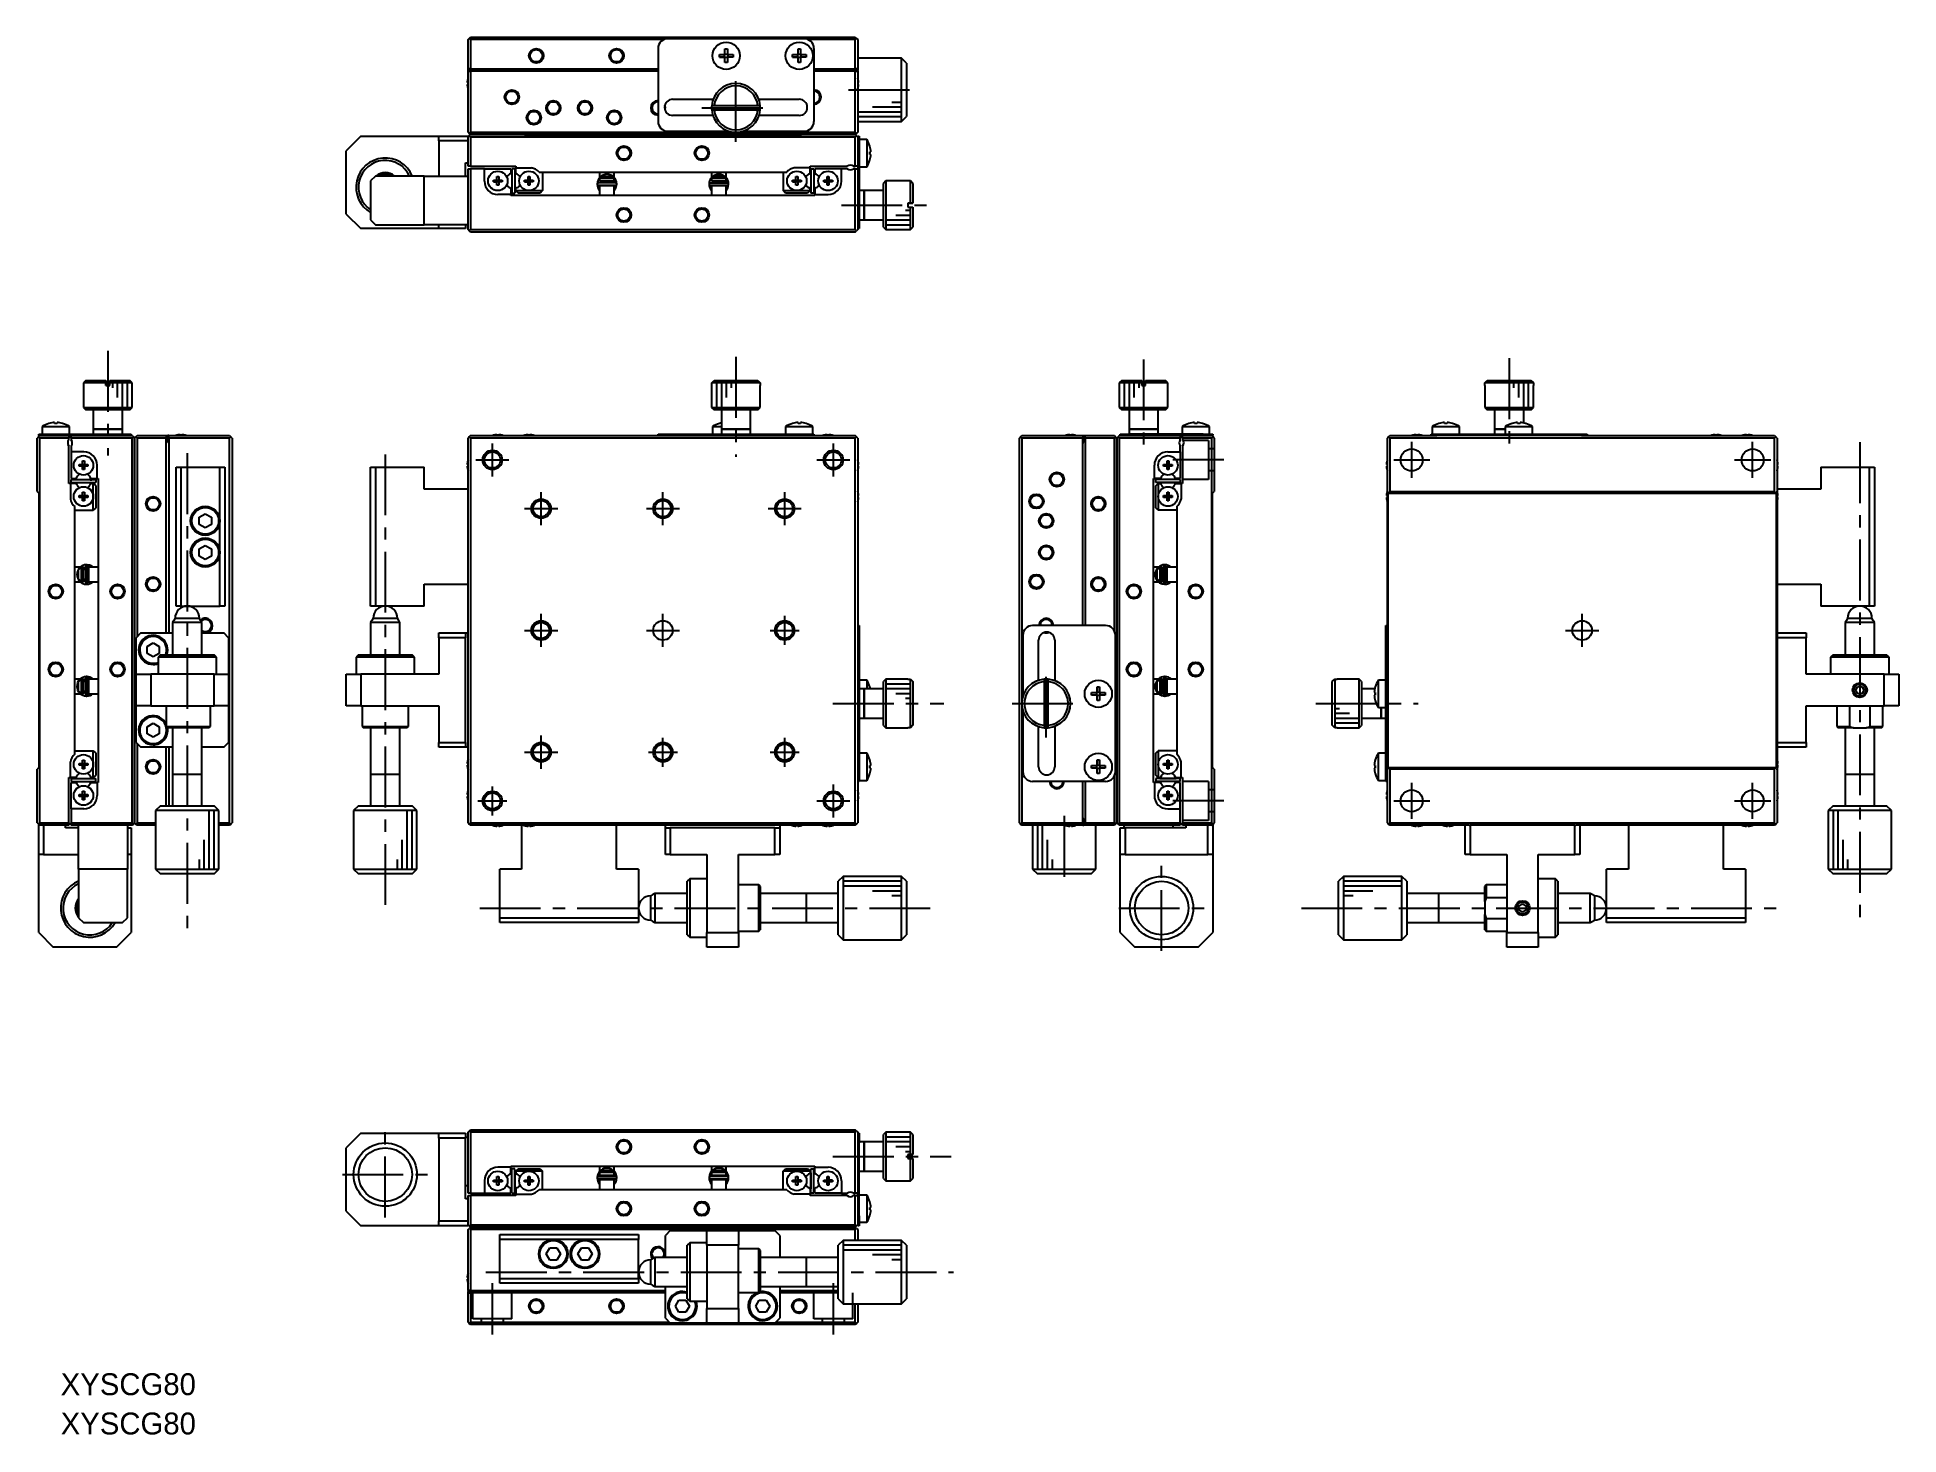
# Model space of a CAD drawing. Extents: x -14 to 368, y 60 to 347.
import ezdxf

# ---------------------------------------------------------------- set-up
doc = ezdxf.new("R2010")
doc.units = 0
doc.header["$LTSCALE"] = 10
doc.linetypes.add('CENTER', pattern=[2, 1.25, -0.25, 0.25, -0.25])
doc.linetypes.add('DASHED', pattern=[3.5, 2, -1.5])
doc.layers.get('0').update_dxf_attribs({"linetype": 'CONTINUOUS'})
doc.styles.get("Standard").update_dxf_attribs({"font": 'FGP教科書体NT-M'})

msp = doc.modelspace()

# ---------------------------------------------------------------- texts
at = {"color": 7}
for p in [(-8.963605, 68.611086), (-8.963605, 60.545011)]:
    msp.add_text('XYSCG80', height=4.5, dxfattribs=at).set_placement(p)

# ---------------------------------------------------------------- linework, layer by layer
at = {"color": 7, "linetype": 'CONTINUOUS'}
for p, q in [((74.673116, 346.912045), (74.923116, 347.162045)), ((74.673116, 340.912045), (74.673116, 346.912045)), ((74.923116, 347.162045), (75.173116, 347.412045)), ((75.173116, 346.912045), (74.923116, 347.162045)), ((75.173116, 347.412045), (154.173116, 347.412045)), ((75.173116, 346.912045), (75.173116, 340.912045)), ((114.801336, 346.912045), (75.173116, 346.912045)), ((113.673116, 345.112045), (113.673116, 330.112045)), ((143.673116, 347.112045), (115.673116, 347.112045)), ((127.413116, 345.011184), (127.933116, 345.011184)), ((127.413116, 343.872045), (127.413116, 345.011184)), ((127.933116, 345.011184), (127.933116, 343.872045)), ((142.413116, 345.011184), (142.933116, 345.011184)), ((142.413116, 343.872045), (142.413116, 345.011184)), ((142.933116, 345.011184), (142.933116, 343.872045)), ((154.173116, 346.912045), (144.544896, 346.912045)), ((145.673116, 345.112045), (145.673116, 330.112045)), ((154.173116, 347.412045), (154.423116, 347.162045)), ((154.423116, 347.162045), (154.173116, 346.912045)), ((154.173116, 340.912045), (154.173116, 346.912045)), ((154.423116, 347.162045), (154.673116, 346.912045)), ((154.673116, 346.912045), (154.673116, 340.912045)), ((75.173116, 340.912045), (74.673116, 340.912045)), ((74.673116, 340.612045), (74.673116, 340.912045)), ((74.673116, 340.612045), (76.073116, 340.612045)), ((74.673116, 340.412045), (74.673116, 340.612045)), ((74.673116, 327.912045), (74.673116, 340.412045)), ((74.673116, 340.412045), (75.173116, 340.412045)), ((75.173116, 340.912045), (113.673116, 340.912045)), ((75.173116, 340.412045), (75.173116, 327.912045)), ((113.673116, 340.412045), (75.173116, 340.412045)), ((76.073116, 340.412045), (76.073116, 340.612045)), ((126.273977, 343.352045), (126.273977, 343.872045)), ((126.273977, 343.872045), (127.413116, 343.872045)), ((127.413116, 343.352045), (126.273977, 343.352045)), ((126.273977, 343.352045), (127.343674, 343.352045)), ((127.343674, 343.352045), (127.343674, 343.872045)), ((127.413116, 343.352045), (127.343674, 343.352045)), ((127.413116, 343.941487), (127.933116, 343.941487)), ((127.413116, 342.212906), (127.413116, 343.352045)), ((127.933116, 343.282603), (127.413116, 343.282603)), ((127.933116, 342.212906), (127.413116, 342.212906)), ((127.933116, 343.872045), (129.072255, 343.872045)), ((127.933116, 343.352045), (127.933116, 342.212906)), ((129.072255, 343.352045), (127.933116, 343.352045)), ((128.002558, 343.352045), (127.933116, 343.352045)), ((128.002558, 343.872045), (128.002558, 343.352045)), ((129.072255, 343.352045), (128.002558, 343.352045)), ((129.072255, 343.872045), (129.072255, 343.352045)), ((141.273977, 343.352045), (141.273977, 343.872045)), ((141.273977, 343.872045), (142.413116, 343.872045)), ((142.413116, 343.352045), (141.273977, 343.352045)), ((141.273977, 343.352045), (142.343674, 343.352045)), ((142.343674, 343.352045), (142.343674, 343.872045)), ((142.413116, 343.352045), (142.343674, 343.352045)), ((142.413116, 343.941487), (142.933116, 343.941487)), ((142.413116, 342.212906), (142.413116, 343.352045)), ((142.933116, 343.282603), (142.413116, 343.282603)), ((142.933116, 342.212906), (142.413116, 342.212906)), ((142.933116, 343.872045), (144.072255, 343.872045)), ((142.933116, 343.352045), (142.933116, 342.212906)), ((144.072255, 343.352045), (142.933116, 343.352045)), ((143.002558, 343.352045), (142.933116, 343.352045)), ((143.002558, 343.872045), (143.002558, 343.352045)), ((144.072255, 343.352045), (143.002558, 343.352045)), ((144.072255, 343.872045), (144.072255, 343.352045)), ((145.673116, 340.912045), (154.173116, 340.912045)), ((154.173116, 340.412045), (145.673116, 340.412045)), ((154.673116, 340.612045), (153.273116, 340.612045)), ((153.273116, 340.412045), (153.273116, 340.612045)), ((154.673116, 340.912045), (154.173116, 340.912045)), ((154.173116, 327.912045), (154.173116, 340.412045)), ((154.173116, 340.412045), (154.673116, 340.412045)), ((163.673116, 343.112045), (154.673116, 343.112045)), ((154.673116, 340.912045), (154.673116, 340.612045)), ((154.673116, 340.412045), (154.673116, 340.612045)), ((154.673116, 340.412045), (154.673116, 327.912045)), ((163.673116, 336.553177), (163.673116, 343.112045)), ((164.673116, 342.112045), (163.673116, 343.112045)), ((164.673116, 342.112045), (164.673116, 336.562234)), ((74.483257, 338.092045), (74.603594, 338.092045)), ((74.603594, 337.732045), (74.483257, 337.732045)), ((74.598972, 338.800661), (74.603594, 338.798407)), ((74.603594, 337.025684), (74.598972, 337.023429)), ((74.603594, 338.092045), (74.603594, 337.732045)), ((154.742638, 338.798407), (154.74726, 338.800661)), ((154.742638, 338.092045), (154.862975, 338.092045)), ((154.742638, 337.732045), (154.742638, 338.092045)), ((154.862975, 337.732045), (154.742638, 337.732045)), ((154.74726, 337.023429), (154.742638, 337.025684)), ((163.673116, 330.112045), (163.673116, 336.553177)), ((164.673116, 336.562234), (164.673116, 331.112045)), ((116.673116, 334.662045), (124.989368, 334.662045)), ((125.190929, 333.312045), (124.689142, 333.312045)), ((124.689142, 332.512045), (125.190929, 332.512045)), ((134.155303, 333.312045), (125.190929, 333.312045)), ((125.190929, 332.512045), (134.155303, 332.512045)), ((134.65709, 333.312045), (134.155303, 333.312045)), ((134.155303, 332.512045), (134.65709, 332.512045)), ((134.356865, 334.662045), (142.673116, 334.662045)), ((124.919433, 331.362045), (116.673116, 331.362045)), ((142.673116, 331.362045), (134.426799, 331.362045)), ((154.673116, 330.112045), (163.673116, 330.112045)), ((163.673116, 330.112045), (164.673116, 331.112045)), ((52.673116, 327.112045), (49.673116, 324.112045)), ((52.673116, 327.112045), (68.673116, 327.112045)), ((68.673116, 326.112045), (68.673116, 327.112045)), ((68.673116, 327.112045), (74.673116, 327.112045)), ((68.673116, 326.112045), (68.673116, 318.912045)), ((74.673116, 326.112045), (68.673116, 326.112045)), ((74.923116, 327.662045), (74.673116, 327.912045)), ((74.923116, 327.162045), (74.673116, 326.912045)), ((74.673116, 327.112045), (74.673116, 326.912045)), ((74.673116, 320.912045), (74.673116, 326.912045)), ((75.173116, 327.912045), (74.923116, 327.662045)), ((75.173116, 327.412045), (74.923116, 327.662045)), ((75.173116, 327.412045), (74.923116, 327.162045)), ((74.923116, 327.162045), (75.173116, 326.912045)), ((75.173116, 327.912045), (129.673116, 327.912045)), ((75.173116, 327.412045), (86.173116, 327.412045)), ((86.173116, 327.412045), (75.173116, 327.412045)), ((75.173116, 326.912045), (75.173116, 320.912045)), ((154.173116, 326.912045), (75.173116, 326.912045)), ((86.523116, 327.062045), (86.173116, 327.412045)), ((143.173116, 327.412045), (86.173116, 327.412045)), ((142.823116, 327.062045), (86.523116, 327.062045)), ((115.673116, 328.112045), (128.273116, 328.112045)), ((129.673116, 327.912045), (154.173116, 327.912045)), ((131.073116, 328.112045), (143.673116, 328.112045)), ((143.173116, 327.412045), (142.823116, 327.062045)), ((143.173116, 327.412045), (154.173116, 327.412045)), ((154.173116, 327.412045), (143.173116, 327.412045)), ((154.423116, 327.662045), (154.173116, 327.912045)), ((154.423116, 327.662045), (154.173116, 327.412045)), ((154.423116, 327.162045), (154.173116, 327.412045)), ((154.173116, 326.912045), (154.423116, 327.162045)), ((154.173116, 320.912045), (154.173116, 326.912045)), ((154.673116, 327.912045), (154.423116, 327.662045)), ((154.673116, 326.912045), (154.423116, 327.162045)), ((154.673116, 327.112045), (154.973116, 327.112045)), ((154.673116, 326.912045), (154.673116, 327.112045)), ((154.673116, 326.912045), (154.673116, 320.912045)), ((154.973116, 327.112045), (154.973116, 325.112045)), ((156.515579, 326.412045), (154.973116, 326.412045)), ((154.973116, 325.112045), (154.973116, 310.112045)), ((156.515579, 326.412045), (156.515579, 320.812045)), ((157.166321, 325.011184), (157.172489, 325.014193)), ((49.673116, 311.112045), (49.673116, 324.112045)), ((74.173116, 321.612045), (74.673116, 321.612045)), ((74.173116, 318.912045), (74.173116, 321.612045)), ((157.166321, 323.352045), (157.166321, 323.872045)), ((157.166321, 323.872045), (157.359578, 323.872045)), ((157.359578, 323.352045), (157.166321, 323.352045)), ((157.172489, 322.209898), (157.166321, 322.212906)), ((55.673116, 318.912045), (54.673116, 317.912045)), ((54.673116, 317.912045), (54.673116, 309.912045)), ((65.673116, 318.912045), (55.673116, 318.912045)), ((65.673116, 308.912045), (65.673116, 318.912045)), ((65.673116, 318.912045), (74.673116, 318.912045)), ((75.173116, 320.912045), (74.673116, 320.912045)), ((74.673116, 307.912045), (74.673116, 320.412045)), ((74.673116, 320.412045), (75.173116, 320.412045)), ((75.173116, 320.912045), (84.473116, 320.912045)), ((75.173116, 320.412045), (75.173116, 307.912045)), ((78.023116, 320.412045), (75.173116, 320.412045)), ((78.023116, 317.862045), (78.023116, 320.412045)), ((78.023116, 320.412045), (83.473116, 320.412045)), ((79.886755, 318.092045), (80.593116, 318.092045)), ((79.886755, 317.732045), (79.886755, 318.092045)), ((80.593116, 317.732045), (79.886755, 317.732045)), ((79.886755, 317.732045), (80.593116, 317.732045)), ((80.593116, 318.798407), (80.953116, 318.798407)), ((80.593116, 318.092045), (80.593116, 318.798407)), ((80.603488, 318.081673), (80.593116, 318.092045)), ((80.603488, 317.742417), (80.593116, 317.732045)), ((80.593116, 317.025684), (80.593116, 317.732045)), ((80.603488, 318.081673), (80.942744, 318.081673)), ((80.603488, 317.742417), (80.603488, 318.081673)), ((80.942744, 317.742417), (80.603488, 317.742417)), ((80.942744, 318.081673), (80.953116, 318.092045)), ((80.942744, 318.081673), (80.942744, 317.742417)), ((80.942744, 317.742417), (80.953116, 317.732045)), ((80.953116, 318.798407), (80.953116, 318.092045)), ((80.953116, 318.092045), (81.659478, 318.092045)), ((80.953116, 317.732045), (80.953116, 317.025684)), ((81.659478, 317.732045), (80.953116, 317.732045)), ((81.659478, 317.732045), (80.953116, 317.732045)), ((81.659478, 318.092045), (81.659478, 317.732045)), ((83.473116, 319.456457), (83.179366, 319.286861)), ((83.473116, 320.412045), (83.473116, 319.456457)), ((83.673116, 320.412045), (83.673116, 315.412045)), ((84.273116, 320.412045), (83.673116, 320.412045)), ((83.673116, 320.412045), (83.673116, 319.470941)), ((83.673116, 319.562045), (83.673116, 319.470941)), ((83.673116, 319.562045), (83.673116, 319.470941)), ((83.673116, 319.562045), (83.673116, 319.470941)), ((83.673116, 319.562045), (83.673116, 319.470941)), ((83.673116, 319.562045), (83.673116, 319.470941)), ((83.673116, 319.562045), (83.673116, 319.470941)), ((83.673116, 319.562045), (83.673116, 319.470941)), ((83.673116, 319.562045), (83.673116, 319.470941)), ((83.673116, 319.562045), (83.673116, 319.470941)), ((83.673116, 319.562045), (83.673116, 319.470941)), ((83.673116, 319.562045), (83.673116, 319.470941)), ((83.673116, 319.562045), (83.673116, 319.470941)), ((83.673116, 319.562045), (83.673116, 319.470941)), ((83.673116, 319.562045), (83.673116, 319.470941)), ((83.673116, 319.562045), (83.673116, 319.470941)), ((83.673116, 319.562045), (83.673116, 319.470941)), ((83.673116, 319.562045), (83.673116, 316.262045)), ((83.673116, 319.562045), (83.673116, 319.470941)), ((83.673116, 319.562045), (83.673116, 319.470941)), ((83.673116, 319.562045), (83.673116, 319.470941)), ((83.673116, 319.562045), (83.673116, 319.470941)), ((83.673116, 319.562045), (83.673116, 319.470941)), ((83.673116, 319.562045), (83.673116, 319.470941)), ((83.673116, 319.562045), (83.673116, 319.470941)), ((83.673116, 319.562045), (83.673116, 319.470941)), ((83.673116, 319.562045), (83.673116, 319.470941)), ((83.673116, 319.562045), (83.673116, 319.470941)), ((83.673116, 319.562045), (83.673116, 319.470941)), ((83.673116, 319.562045), (83.673116, 319.470941)), ((83.673116, 319.562045), (83.673116, 319.470941)), ((83.673116, 319.562045), (83.673116, 319.470941)), ((83.673116, 319.562045), (83.673116, 319.470941)), ((84.273116, 320.412045), (84.273116, 315.412045)), ((84.473116, 320.912045), (84.473116, 320.612045)), ((84.473116, 320.612045), (87.695131, 320.612045)), ((84.473116, 319.456457), (84.473116, 320.612045)), ((84.766866, 319.286861), (84.473116, 319.456457)), ((86.286755, 318.092045), (86.993116, 318.092045)), ((86.286755, 317.732045), (86.286755, 318.092045)), ((86.993116, 317.732045), (86.286755, 317.732045)), ((86.286755, 317.732045), (86.993116, 317.732045)), ((86.993116, 318.798407), (87.353116, 318.798407)), ((86.993116, 318.092045), (86.993116, 318.798407)), ((87.003488, 318.081673), (86.993116, 318.092045)), ((87.003488, 317.742417), (86.993116, 317.732045)), ((86.993116, 317.025684), (86.993116, 317.732045)), ((87.003488, 318.081673), (87.342744, 318.081673)), ((87.003488, 317.742417), (87.003488, 318.081673)), ((87.342744, 317.742417), (87.003488, 317.742417)), ((87.342744, 318.081673), (87.353116, 318.092045)), ((87.342744, 318.081673), (87.342744, 317.742417)), ((87.342744, 317.742417), (87.353116, 317.732045)), ((87.353116, 318.798407), (87.353116, 318.092045)), ((87.353116, 318.092045), (88.059478, 318.092045)), ((87.353116, 317.732045), (87.353116, 317.025684)), ((88.059478, 317.732045), (87.353116, 317.732045)), ((88.059478, 317.732045), (87.353116, 317.732045)), ((88.059478, 318.092045), (88.059478, 317.732045)), ((89.252178, 319.712045), (140.094054, 319.712045)), ((89.973116, 319.712045), (89.973116, 315.912045)), ((104.967487, 317.49154), (101.417487, 317.49154)), ((101.673116, 319.712045), (101.673116, 318.565436)), ((101.673116, 318.564687), (101.673116, 318.564585)), ((101.727433, 318.412045), (101.673116, 318.412045)), ((101.673116, 318.412045), (101.673116, 317.912045)), ((101.673116, 317.912045), (104.673116, 317.912045)), ((101.707219, 317.712045), (102.173116, 317.712045)), ((101.727433, 318.412045), (102.256601, 318.912045)), ((104.618799, 318.412045), (101.727433, 318.412045)), ((102.173116, 317.912045), (102.173116, 317.49154)), ((102.256601, 318.912045), (104.089631, 318.912045)), ((104.089631, 318.912045), (104.618799, 318.412045)), ((104.173116, 317.49154), (104.173116, 317.912045)), ((104.173116, 317.712045), (104.673116, 317.712045)), ((104.602469, 317.912096), (104.727092, 317.491591)), ((104.673116, 318.412045), (104.618799, 318.412045)), ((104.673116, 318.609477), (104.673116, 319.712045)), ((104.673116, 318.608506), (104.673116, 318.608608)), ((104.673116, 317.912045), (104.673116, 318.412045)), ((104.673116, 317.726395), (104.673116, 317.726542)), ((104.673116, 317.726173), (104.673116, 317.726317)), ((104.673116, 317.712045), (104.673116, 317.726151)), ((105.018386, 316.452945), (105.19102, 317.237899)), ((127.929803, 317.482311), (124.379803, 317.482311)), ((124.673116, 319.712045), (124.673116, 318.599027)), ((124.673116, 318.598808), (124.673116, 318.598664)), ((124.727433, 318.412045), (124.673116, 318.412045)), ((124.673116, 318.412045), (124.673116, 317.912045)), ((124.673116, 317.912045), (127.673116, 317.912045)), ((124.673116, 317.712045), (125.173116, 317.712045)), ((124.727433, 318.412045), (125.256601, 318.912045)), ((127.618799, 318.412045), (124.727433, 318.412045)), ((125.173116, 317.912045), (125.173116, 317.482311)), ((125.256601, 318.912045), (127.089631, 318.912045)), ((127.089631, 318.912045), (127.618799, 318.412045)), ((127.173116, 317.482311), (127.173116, 317.912045)), ((127.173116, 317.712045), (127.637663, 317.712045)), ((127.560537, 317.912083), (127.689408, 317.482363)), ((127.673116, 318.412045), (127.618799, 318.412045)), ((127.673116, 318.55743), (127.673116, 319.712045)), ((127.673116, 317.912045), (127.673116, 318.412045)), ((127.995283, 316.477268), (128.153336, 317.228671)), ((139.373116, 319.712045), (139.373116, 315.912045)), ((141.286755, 318.092045), (141.993116, 318.092045)), ((141.286755, 317.732045), (141.286755, 318.092045)), ((141.993116, 317.732045), (141.286755, 317.732045)), ((141.286755, 317.732045), (141.993116, 317.732045)), ((144.873116, 320.612045), (141.651101, 320.612045)), ((141.993116, 318.798407), (142.353116, 318.798407)), ((141.993116, 318.092045), (141.993116, 318.798407)), ((142.003488, 318.081673), (141.993116, 318.092045)), ((142.003488, 317.742417), (141.993116, 317.732045)), ((141.993116, 317.025684), (141.993116, 317.732045)), ((142.003488, 318.081673), (142.342744, 318.081673)), ((142.003488, 317.742417), (142.003488, 318.081673)), ((142.342744, 317.742417), (142.003488, 317.742417)), ((142.342744, 318.081673), (142.353116, 318.092045)), ((142.342744, 318.081673), (142.342744, 317.742417)), ((142.342744, 317.742417), (142.353116, 317.732045)), ((142.353116, 318.798407), (142.353116, 318.092045)), ((142.353116, 318.092045), (143.059478, 318.092045)), ((142.353116, 317.732045), (142.353116, 317.025684)), ((143.059478, 317.732045), (142.353116, 317.732045)), ((143.059478, 317.732045), (142.353116, 317.732045)), ((143.059478, 318.092045), (143.059478, 317.732045)), ((144.579366, 319.286861), (144.873116, 319.456457)), ((144.873116, 320.612045), (144.873116, 320.912045)), ((144.873116, 320.912045), (152.511678, 320.912045)), ((144.873116, 319.456457), (144.873116, 320.612045)), ((145.073116, 320.412045), (145.073116, 315.412045)), ((145.073116, 320.412045), (145.673116, 320.412045)), ((145.673116, 320.412045), (145.673116, 315.412045)), ((145.673116, 320.412045), (145.673116, 319.470941)), ((145.673116, 319.562045), (145.673116, 319.470941)), ((145.673116, 319.562045), (145.673116, 319.470941)), ((145.673116, 319.562045), (145.673116, 319.470941)), ((145.673116, 319.562045), (145.673116, 319.470941)), ((145.673116, 319.562045), (145.673116, 319.470941)), ((145.673116, 319.562045), (145.673116, 319.470941)), ((145.673116, 319.562045), (145.673116, 319.470941)), ((145.673116, 319.562045), (145.673116, 319.470941)), ((145.673116, 319.562045), (145.673116, 319.470941)), ((145.673116, 319.562045), (145.673116, 319.470941)), ((145.673116, 319.562045), (145.673116, 319.470941)), ((145.673116, 319.562045), (145.673116, 319.470941)), ((145.673116, 319.562045), (145.673116, 319.470941)), ((145.673116, 319.562045), (145.673116, 319.470941)), ((145.673116, 319.562045), (145.673116, 319.470941)), ((145.673116, 319.562045), (145.673116, 319.470941)), ((145.673116, 319.562045), (145.673116, 316.262045)), ((145.673116, 319.562045), (145.673116, 319.470941)), ((145.673116, 319.562045), (145.673116, 319.470941)), ((145.673116, 319.562045), (145.673116, 319.470941)), ((145.673116, 319.562045), (145.673116, 319.470941)), ((145.673116, 319.562045), (145.673116, 319.470941)), ((145.673116, 319.562045), (145.673116, 319.470941)), ((145.673116, 319.562045), (145.673116, 319.470941)), ((145.673116, 319.562045), (145.673116, 319.470941)), ((145.673116, 319.562045), (145.673116, 319.470941)), ((145.673116, 319.562045), (145.673116, 319.470941)), ((145.673116, 319.562045), (145.673116, 319.470941)), ((145.673116, 319.562045), (145.673116, 319.470941)), ((145.673116, 319.562045), (145.673116, 319.470941)), ((145.673116, 319.562045), (145.673116, 319.470941)), ((145.673116, 319.562045), (145.673116, 319.470941)), ((145.873116, 320.412045), (145.873116, 319.456457)), ((151.323116, 320.412045), (145.873116, 320.412045)), ((145.873116, 319.456457), (146.166866, 319.286861)), ((147.686755, 318.092045), (148.393116, 318.092045)), ((147.686755, 317.732045), (147.686755, 318.092045)), ((148.393116, 317.732045), (147.686755, 317.732045)), ((147.686755, 317.732045), (148.393116, 317.732045)), ((148.393116, 318.798407), (148.753116, 318.798407)), ((148.393116, 318.092045), (148.393116, 318.798407)), ((148.403488, 318.081673), (148.393116, 318.092045)), ((148.403488, 317.742417), (148.393116, 317.732045)), ((148.393116, 317.025684), (148.393116, 317.732045)), ((148.403488, 318.081673), (148.742744, 318.081673)), ((148.403488, 317.742417), (148.403488, 318.081673)), ((148.742744, 317.742417), (148.403488, 317.742417)), ((148.742744, 318.081673), (148.753116, 318.092045)), ((148.742744, 318.081673), (148.742744, 317.742417)), ((148.742744, 317.742417), (148.753116, 317.732045)), ((148.753116, 318.798407), (148.753116, 318.092045)), ((148.753116, 318.092045), (149.459478, 318.092045)), ((148.753116, 317.732045), (148.753116, 317.025684)), ((149.459478, 317.732045), (148.753116, 317.732045)), ((149.459478, 317.732045), (148.753116, 317.732045)), ((149.459478, 318.092045), (149.459478, 317.732045)), ((151.323116, 317.862045), (151.323116, 320.412045)), ((152.573116, 320.412045), (151.323116, 320.412045)), ((154.173116, 320.412045), (153.773116, 320.412045)), ((153.834554, 320.912045), (154.173116, 320.912045)), ((154.673116, 320.912045), (154.173116, 320.912045)), ((154.173116, 307.912045), (154.173116, 320.412045)), ((154.173116, 320.412045), (154.673116, 320.412045)), ((154.673116, 320.912045), (154.673116, 320.412045)), ((154.673116, 320.412045), (154.673116, 307.912045)), ((154.973116, 320.812045), (156.515579, 320.812045)), ((160.473116, 317.912045), (159.973116, 317.412045)), ((159.973116, 312.912045), (159.973116, 317.412045)), ((160.473116, 317.912045), (160.473116, 312.912045)), ((165.473116, 317.912045), (160.473116, 317.912045)), ((165.473116, 313.312045), (165.473116, 317.912045)), ((165.973116, 317.412045), (165.473116, 317.912045)), ((165.973116, 317.412045), (165.973116, 313.312045)), ((80.953116, 317.025684), (80.593116, 317.025684)), ((83.473116, 315.112045), (80.773116, 315.112045)), ((83.179366, 316.53723), (83.473116, 316.367633)), ((83.473116, 316.367633), (83.473116, 315.112045)), ((83.473116, 314.912045), (83.473116, 315.112045)), ((145.873116, 314.912045), (83.473116, 314.912045)), ((83.673116, 316.35315), (83.673116, 316.262045)), ((83.673116, 316.35315), (83.673116, 316.262045)), ((83.673116, 316.35315), (83.673116, 316.262045)), ((83.673116, 316.35315), (83.673116, 316.262045)), ((83.673116, 316.35315), (83.673116, 316.262045)), ((83.673116, 316.35315), (83.673116, 316.262045)), ((83.673116, 316.35315), (83.673116, 316.262045)), ((83.673116, 316.35315), (83.673116, 316.262045)), ((83.673116, 316.35315), (83.673116, 316.262045)), ((83.673116, 316.35315), (83.673116, 316.262045)), ((83.673116, 316.35315), (83.673116, 315.412045)), ((83.673116, 316.35315), (83.673116, 316.262045)), ((83.673116, 316.35315), (83.673116, 316.262045)), ((83.673116, 316.35315), (83.673116, 316.262045)), ((83.673116, 316.35315), (83.673116, 316.262045)), ((83.673116, 316.35315), (83.673116, 316.262045)), ((83.673116, 316.35315), (83.673116, 316.262045)), ((83.673116, 316.35315), (83.673116, 316.262045)), ((83.673116, 316.35315), (83.673116, 316.262045)), ((83.673116, 316.35315), (83.673116, 316.262045)), ((83.673116, 315.412045), (84.273116, 315.412045)), ((84.473116, 316.367633), (84.766866, 316.53723)), ((84.473116, 315.912045), (84.473116, 316.367633)), ((84.473116, 315.912045), (87.173116, 315.912045)), ((84.973116, 315.412045), (84.473116, 315.912045)), ((89.473116, 315.412045), (84.973116, 315.412045)), ((87.353116, 317.025684), (86.993116, 317.025684)), ((87.173116, 315.912045), (89.973116, 315.912045)), ((89.973116, 315.912045), (89.473116, 315.412045)), ((101.325769, 316.55358), (101.326138, 316.552427)), ((101.326138, 316.552427), (101.326885, 316.550111)), ((101.326885, 316.550111), (101.327275, 316.548913)), ((101.327275, 316.548913), (101.32781, 316.547279)), ((101.32781, 316.547279), (101.328121, 316.546338)), ((101.328121, 316.546338), (101.328613, 316.544853)), ((101.328613, 316.544853), (101.328924, 316.543922)), ((101.328924, 316.543922), (101.329641, 316.541791)), ((101.329641, 316.541791), (101.34738, 316.494802)), ((101.347438, 316.498371), (101.347083, 316.496233)), ((101.347083, 316.496233), (101.347859, 316.496552)), ((101.34738, 316.494802), (101.347083, 316.496233)), ((101.348397, 316.495058), (101.361353, 316.464803)), ((101.417487, 317.04154), (104.967487, 317.04154)), ((101.682654, 316.912032), (101.657869, 317.041521)), ((104.673116, 316.912045), (101.673116, 316.912045)), ((101.673116, 316.912045), (101.673116, 314.912045)), ((101.782339, 316.912086), (102.017039, 317.04154)), ((102.173116, 317.04154), (102.173116, 316.912045)), ((104.173116, 316.912045), (104.173116, 317.04154)), ((104.367935, 317.04154), (104.602641, 316.912076)), ((105.032818, 316.486136), (104.673088, 316.614953)), ((104.673116, 314.912045), (104.673116, 316.912045)), ((104.685487, 316.618418), (104.673116, 316.625449)), ((104.673269, 315.924068), (105.036667, 316.495274)), ((104.698939, 316.611112), (104.685487, 316.618418)), ((104.713371, 316.603585), (104.698939, 316.611112)), ((104.728675, 316.595894), (104.713371, 316.603585)), ((104.744737, 316.588095), (104.728675, 316.595894)), ((104.761437, 316.580248), (104.744737, 316.588095)), ((104.77865, 316.572411), (104.761437, 316.580248)), ((104.796247, 316.564643), (104.77865, 316.572411)), ((104.814096, 316.557001), (104.796247, 316.564643)), ((104.832065, 316.549543), (104.814096, 316.557001)), ((104.850018, 316.542325), (104.832065, 316.549543)), ((104.867821, 316.535401), (104.850018, 316.542325)), ((104.885342, 316.528822), (104.867821, 316.535401)), ((104.902448, 316.522638), (104.885342, 316.528822)), ((104.919013, 316.516894), (104.902448, 316.522638)), ((104.934912, 316.511635), (104.919013, 316.516894)), ((104.950027, 316.506899), (104.934912, 316.511635)), ((104.964244, 316.502721), (104.950027, 316.506899)), ((104.977457, 316.499133), (104.964244, 316.502721)), ((104.989567, 316.496162), (104.977457, 316.499133)), ((105.000483, 316.49383), (104.989567, 316.496162)), ((105.010125, 316.492154), (105.000483, 316.49383)), ((105.01842, 316.491147), (105.010125, 316.492154)), ((105.025305, 316.490817), (105.01842, 316.491147)), ((105.03073, 316.491166), (105.025305, 316.490817)), ((105.034653, 316.49219), (105.03073, 316.491166)), ((105.037046, 316.493884), (105.034653, 316.49219)), ((105.036337, 317.050295), (105.035559, 317.052127)), ((105.049464, 317.016994), (105.036337, 317.050295)), ((105.03789, 316.496233), (105.037046, 316.493884)), ((105.037594, 316.494802), (105.049931, 316.526389)), ((105.06091, 316.983091), (105.049464, 317.016994)), ((105.049931, 316.526389), (105.061317, 316.560321)), ((105.070647, 316.948669), (105.06091, 316.983091)), ((105.061317, 316.560321), (105.070992, 316.594769)), ((105.078653, 316.913812), (105.070647, 316.948669)), ((105.070992, 316.594769), (105.078932, 316.629649)), ((105.084908, 316.878605), (105.078653, 316.913812)), ((105.078932, 316.629649), (105.08512, 316.664873)), ((105.089397, 316.843135), (105.084908, 316.878605)), ((105.08512, 316.664873), (105.089539, 316.700356)), ((105.09211, 316.807488), (105.089397, 316.843135)), ((105.089539, 316.700356), (105.092181, 316.736011)), ((105.093038, 316.771751), (105.09211, 316.807488)), ((105.092181, 316.736011), (105.093038, 316.771751)), ((124.288086, 316.544351), (124.288455, 316.543198)), ((124.288455, 316.543198), (124.289202, 316.540882)), ((124.289202, 316.540882), (124.289591, 316.539684)), ((124.289591, 316.539684), (124.290127, 316.53805)), ((124.290127, 316.53805), (124.290437, 316.53711)), ((124.290437, 316.53711), (124.29093, 316.535624)), ((124.29093, 316.535624), (124.291241, 316.534693)), ((124.291241, 316.534693), (124.291957, 316.532563)), ((124.291957, 316.532563), (124.309696, 316.485573)), ((124.309755, 316.489143), (124.3094, 316.487005)), ((124.3094, 316.487005), (124.310175, 316.487323)), ((124.309696, 316.485573), (124.3094, 316.487005)), ((124.310713, 316.48583), (124.323669, 316.455574)), ((124.379803, 317.032311), (127.929803, 317.032311)), ((124.643841, 316.907617), (124.620185, 317.032293)), ((124.672742, 316.800811), (124.643841, 316.907617)), ((127.673116, 316.912045), (124.673116, 316.912045)), ((124.673116, 316.912045), (124.673116, 314.912045)), ((124.750663, 316.91209), (124.979355, 317.032311)), ((125.173116, 317.032311), (125.173116, 316.912045)), ((127.173116, 316.912045), (127.173116, 317.032311)), ((127.330252, 317.032311), (127.558969, 316.912053)), ((127.995135, 316.476907), (127.673078, 316.585282)), ((127.673116, 314.912045), (127.673116, 316.912045)), ((127.686709, 316.58879), (127.673116, 316.595677)), ((127.673285, 315.957691), (127.998984, 316.486045)), ((127.700941, 316.581804), (127.686709, 316.58879)), ((127.715726, 316.574761), (127.700941, 316.581804)), ((127.730973, 316.567703), (127.715726, 316.574761)), ((127.746592, 316.560673), (127.730973, 316.567703)), ((127.762487, 316.553714), (127.746592, 316.560673)), ((127.778562, 316.546868), (127.762487, 316.553714)), ((127.79472, 316.540176), (127.778562, 316.546868)), ((127.810864, 316.533679), (127.79472, 316.540176)), ((127.826896, 316.527415), (127.810864, 316.533679)), ((127.842719, 316.521424), (127.826896, 316.527415)), ((127.858237, 316.51574), (127.842719, 316.521424)), ((127.873357, 316.510398), (127.858237, 316.51574)), ((127.887987, 316.505432), (127.873357, 316.510398)), ((127.902038, 316.500869), (127.887987, 316.505432)), ((127.915426, 316.49674), (127.902038, 316.500869)), ((127.92807, 316.493067), (127.915426, 316.49674)), ((127.939893, 316.489874), (127.92807, 316.493067)), ((127.950823, 316.487179), (127.939893, 316.489874)), ((127.960796, 316.485), (127.950823, 316.487179)), ((127.969749, 316.483349), (127.960796, 316.485)), ((127.97763, 316.482235), (127.969749, 316.483349)), ((127.984391, 316.481667), (127.97763, 316.482235)), ((127.980703, 316.443717), (127.995283, 316.477268)), ((127.98999, 316.481648), (127.984391, 316.481667)), ((127.994394, 316.482176), (127.98999, 316.481648)), ((127.997577, 316.48325), (127.994394, 316.482176)), ((127.999518, 316.484863), (127.997577, 316.48325)), ((127.998654, 317.041067), (127.997876, 317.042898)), ((128.01178, 317.007766), (127.998654, 317.041067)), ((128.000207, 316.487005), (127.999518, 316.484863)), ((127.999911, 316.485573), (128.012248, 316.51716)), ((128.023226, 316.973863), (128.01178, 317.007766)), ((128.012248, 316.51716), (128.023633, 316.551092)), ((128.032964, 316.93944), (128.023226, 316.973863)), ((128.023633, 316.551092), (128.033308, 316.585541)), ((128.04097, 316.904583), (128.032964, 316.93944)), ((128.033308, 316.585541), (128.041249, 316.62042)), ((128.047225, 316.869377), (128.04097, 316.904583)), ((128.041249, 316.62042), (128.047436, 316.655645)), ((128.051714, 316.833906), (128.047225, 316.869377)), ((128.047436, 316.655645), (128.051856, 316.691128)), ((128.054426, 316.798259), (128.051714, 316.833906)), ((128.051856, 316.691128), (128.054497, 316.726782)), ((128.055355, 316.762522), (128.054426, 316.798259)), ((128.054497, 316.726782), (128.055355, 316.762522)), ((139.373116, 315.912045), (142.173116, 315.912045)), ((139.873116, 315.412045), (139.373116, 315.912045)), ((144.373116, 315.412045), (139.873116, 315.412045)), ((142.353116, 317.025684), (141.993116, 317.025684)), ((142.173116, 315.912045), (144.873116, 315.912045)), ((144.873116, 315.912045), (144.373116, 315.412045)), ((144.873116, 316.367633), (144.579366, 316.53723)), ((144.873116, 315.912045), (144.873116, 316.367633)), ((145.673116, 315.412045), (145.073116, 315.412045)), ((145.673116, 316.35315), (145.673116, 316.262045)), ((145.673116, 316.35315), (145.673116, 316.262045)), ((145.673116, 316.35315), (145.673116, 316.262045)), ((145.673116, 316.35315), (145.673116, 316.262045)), ((145.673116, 316.35315), (145.673116, 316.262045)), ((145.673116, 316.35315), (145.673116, 316.262045)), ((145.673116, 316.35315), (145.673116, 316.262045)), ((145.673116, 316.35315), (145.673116, 316.262045)), ((145.673116, 316.35315), (145.673116, 316.262045)), ((145.673116, 316.35315), (145.673116, 316.262045)), ((145.673116, 316.35315), (145.673116, 316.262045)), ((145.673116, 316.35315), (145.673116, 316.262045)), ((145.673116, 316.35315), (145.673116, 316.262045)), ((145.673116, 316.35315), (145.673116, 316.262045)), ((145.673116, 316.35315), (145.673116, 316.262045)), ((145.673116, 316.35315), (145.673116, 316.262045)), ((145.673116, 316.35315), (145.673116, 315.412045)), ((145.673116, 316.35315), (145.673116, 316.262045)), ((145.673116, 316.35315), (145.673116, 316.262045)), ((145.673116, 316.35315), (145.673116, 316.262045)), ((145.673116, 316.35315), (145.673116, 316.262045)), ((145.673116, 316.35315), (145.673116, 316.262045)), ((145.673116, 316.35315), (145.673116, 316.262045)), ((145.673116, 316.35315), (145.673116, 316.262045)), ((145.673116, 316.35315), (145.673116, 316.262045)), ((145.673116, 316.35315), (145.673116, 316.262045)), ((145.673116, 316.35315), (145.673116, 316.262045)), ((145.673116, 316.35315), (145.673116, 316.262045)), ((145.673116, 316.35315), (145.673116, 316.262045)), ((145.673116, 316.35315), (145.673116, 316.262045)), ((145.673116, 316.35315), (145.673116, 316.262045)), ((145.673116, 316.35315), (145.673116, 316.262045)), ((146.166866, 316.53723), (145.873116, 316.367633)), ((145.873116, 316.367633), (145.873116, 315.112045)), ((145.873116, 315.112045), (145.873116, 314.912045)), ((145.873116, 315.112045), (148.573116, 315.112045)), ((148.753116, 317.025684), (148.393116, 317.025684)), ((155.973116, 315.912045), (154.973116, 315.912045)), ((155.973116, 315.912045), (155.973116, 312.912045)), ((155.973116, 312.912045), (155.973116, 315.912045)), ((159.973116, 315.912045), (155.973116, 315.912045)), ((49.673116, 311.112045), (52.673116, 308.112045)), ((54.673116, 309.912045), (55.673116, 308.912045)), ((154.973116, 310.112045), (154.973116, 308.112045)), ((154.973116, 309.912045), (155.973116, 309.912045)), ((155.973116, 312.912045), (155.973116, 309.912045)), ((155.973116, 309.912045), (155.973116, 312.912045)), ((155.973116, 309.912045), (159.973116, 309.912045)), ((159.973116, 308.412045), (159.973116, 312.912045)), ((160.473116, 312.912045), (160.473116, 307.912045)), ((164.973116, 313.312045), (164.973116, 312.512045)), ((164.973116, 313.312045), (165.473116, 313.312045)), ((165.473116, 313.312045), (164.973116, 313.312045)), ((164.973116, 312.512045), (165.473116, 312.512045)), ((165.473116, 313.312045), (165.973116, 313.312045)), ((165.973116, 313.312045), (165.473116, 313.312045)), ((165.473116, 307.912045), (165.473116, 312.512045)), ((165.473116, 312.512045), (165.973116, 312.512045)), ((165.973116, 312.512045), (165.973116, 308.412045)), ((68.673116, 308.112045), (52.673116, 308.112045)), ((55.673116, 308.912045), (65.673116, 308.912045)), ((74.673116, 308.912045), (65.673116, 308.912045)), ((68.673116, 308.112045), (68.673116, 308.912045)), ((74.173116, 308.112045), (68.673116, 308.112045)), ((74.173116, 308.912045), (74.173116, 308.112045)), ((74.923116, 307.662045), (74.673116, 307.912045)), ((75.173116, 307.912045), (74.923116, 307.662045)), ((75.173116, 307.412045), (74.923116, 307.662045)), ((75.173116, 307.912045), (154.173116, 307.912045)), ((154.173116, 307.412045), (75.173116, 307.412045)), ((154.423116, 307.662045), (154.173116, 307.912045)), ((154.173116, 307.412045), (154.423116, 307.662045)), ((154.673116, 307.912045), (154.423116, 307.662045)), ((154.973116, 308.112045), (154.673116, 308.112045)), ((159.973116, 308.412045), (160.473116, 307.912045)), ((160.473116, 307.912045), (165.473116, 307.912045)), ((165.473116, 307.912045), (165.973116, 308.412045)), ((-3.782852, 276.921818), (-4.282852, 276.421818)), ((0.317148, 276.421818), (-4.282852, 276.421818)), ((-4.282852, 276.421818), (-4.282852, 271.421818)), ((-3.782852, 276.921818), (0.317148, 276.921818)), ((0.317148, 276.421818), (0.317148, 276.921818)), ((0.317148, 276.921818), (0.317148, 276.421818)), ((0.317148, 275.921818), (0.317148, 276.421818)), ((0.317148, 276.421818), (0.317148, 275.921818)), ((0.317148, 275.921818), (1.117148, 275.921818)), ((1.117148, 276.921818), (5.217148, 276.921818)), ((1.117148, 276.421818), (1.117148, 276.921818)), ((5.717148, 276.421818), (1.117148, 276.421818)), ((1.117148, 275.921818), (1.117148, 276.421818)), ((5.717148, 276.421818), (5.217148, 276.921818)), ((5.717148, 271.421818), (5.717148, 276.421818)), ((124.673116, 275.921818), (124.689142, 275.921818)), ((124.673116, 275.921818), (124.673116, 271.421818)), ((124.689142, 276.421818), (125.190929, 276.921818)), ((124.689142, 275.921818), (124.689142, 276.421818)), ((134.65709, 276.421818), (124.689142, 276.421818)), ((125.190929, 276.921818), (134.155303, 276.921818)), ((134.155303, 276.921818), (134.65709, 276.421818)), ((134.65709, 276.421818), (134.65709, 275.921818)), ((134.65709, 275.921818), (134.673116, 275.921818)), ((134.673116, 271.421818), (134.673116, 275.921818)), ((208.865915, 276.921818), (208.365915, 276.421818)), ((212.965915, 276.421818), (208.365915, 276.421818)), ((208.365915, 276.421818), (208.365915, 271.421818)), ((208.865915, 276.921818), (212.965915, 276.921818)), ((212.965915, 276.921818), (212.965915, 276.421818)), ((212.965915, 276.421818), (212.965915, 276.921818)), ((212.965915, 275.921818), (212.965915, 276.421818)), ((212.965915, 276.421818), (212.965915, 275.921818)), ((212.965915, 275.921818), (213.765915, 275.921818)), ((213.765915, 276.921818), (217.865915, 276.921818)), ((213.765915, 276.421818), (213.765915, 276.921818)), ((218.365915, 276.421818), (213.765915, 276.421818)), ((213.765915, 275.921818), (213.765915, 276.421818)), ((218.365915, 276.421818), (217.865915, 276.921818)), ((218.365915, 271.421818), (218.365915, 276.421818)), ((283.403467, 275.921818), (283.419493, 275.921818)), ((283.403467, 275.921818), (283.403467, 271.421818)), ((283.419493, 276.421818), (283.92128, 276.921818)), ((283.419493, 275.921818), (283.419493, 276.421818)), ((293.387441, 276.421818), (283.419493, 276.421818)), ((283.92128, 276.921818), (292.885654, 276.921818)), ((292.885654, 276.921818), (293.387441, 276.421818)), ((293.387441, 276.421818), (293.387441, 275.921818)), ((293.387441, 275.921818), (293.403467, 275.921818)), ((293.403467, 271.421818), (293.403467, 275.921818)), ((-4.282852, 271.421818), (0.717148, 271.421818)), ((-4.282852, 271.421818), (-3.782852, 270.921818)), ((0.717148, 271.421818), (5.717148, 271.421818)), ((5.217148, 270.921818), (5.717148, 271.421818)), ((124.673116, 271.421818), (134.673116, 271.421818)), ((124.673116, 271.421818), (125.173116, 270.921818)), ((134.173116, 270.921818), (134.673116, 271.421818)), ((208.365915, 271.421818), (218.365915, 271.421818)), ((208.365915, 271.421818), (208.865915, 270.921818)), ((217.865915, 270.921818), (218.365915, 271.421818)), ((283.403467, 271.421818), (293.403467, 271.421818)), ((283.403467, 271.421818), (283.903467, 270.921818)), ((292.903467, 270.921818), (293.403467, 271.421818)), ((-11.381991, 268.115023), (-11.384999, 268.121191)), ((-10.242852, 268.115023), (-10.242852, 268.30828)), ((-9.722852, 268.115023), (-10.242852, 268.115023)), ((-9.722852, 268.30828), (-9.722852, 268.115023)), ((-8.580704, 268.121191), (-8.583713, 268.115023)), ((0.717148, 270.921818), (-3.782852, 270.921818)), ((-2.282852, 270.921818), (-2.282852, 266.921818)), ((5.217148, 270.921818), (0.717148, 270.921818)), ((3.717148, 266.921818), (3.717148, 270.921818)), ((134.173116, 270.921818), (125.173116, 270.921818)), ((126.273977, 268.115023), (126.270968, 268.121191)), ((126.273977, 268.115023), (126.270968, 268.121191)), ((126.673116, 270.921818), (126.673116, 266.921818)), ((132.673116, 266.921818), (132.673116, 270.921818)), ((141.273977, 268.115023), (141.270968, 268.121191)), ((141.273977, 268.115023), (141.270968, 268.121191)), ((142.413116, 268.115023), (142.413116, 268.30828)), ((142.933116, 268.115023), (142.413116, 268.115023)), ((142.933116, 268.30828), (142.933116, 268.115023)), ((144.075264, 268.121191), (144.072255, 268.115023)), ((144.075264, 268.121191), (144.072255, 268.115023)), ((217.865915, 270.921818), (208.865915, 270.921818)), ((210.365915, 270.921818), (210.365915, 266.921818)), ((216.365915, 266.921818), (216.365915, 270.921818)), ((222.666776, 268.115023), (222.663767, 268.121191)), ((223.805915, 268.115023), (223.805915, 268.30828)), ((224.325915, 268.115023), (223.805915, 268.115023)), ((224.325915, 268.30828), (224.325915, 268.115023)), ((225.468063, 268.121191), (225.465054, 268.115023)), ((274.004328, 268.115023), (274.001319, 268.121191)), ((275.143467, 268.115023), (275.143467, 268.30828)), ((275.663467, 268.115023), (275.143467, 268.115023)), ((275.663467, 268.30828), (275.663467, 268.115023)), ((276.805615, 268.121191), (276.802606, 268.115023)), ((292.903467, 270.921818), (283.903467, 270.921818)), ((285.403467, 270.921818), (285.403467, 266.921818)), ((289.004328, 268.115023), (289.001319, 268.121191)), ((290.143467, 268.115023), (290.143467, 268.30828)), ((290.663467, 268.115023), (290.143467, 268.115023)), ((290.663467, 268.30828), (290.663467, 268.115023)), ((291.403467, 268.213893), (291.403467, 270.921818)), ((291.805615, 268.121191), (291.802606, 268.115023)), ((-13.532852, 265.371818), (-13.782852, 265.121818)), ((-13.782852, 254.121818), (-13.782852, 265.121818)), ((-13.282852, 265.621818), (-13.532852, 265.371818)), ((-13.282852, 265.121818), (-13.532852, 265.371818)), ((-13.482852, 265.621818), (-13.482852, 265.921818)), ((-13.482852, 265.921818), (-11.482852, 265.921818)), ((-13.282852, 265.621818), (-13.482852, 265.621818)), ((-13.282852, 265.621818), (-7.282852, 265.621818)), ((-13.282852, 265.121818), (-13.282852, 186.121818)), ((-7.282852, 265.121818), (-13.282852, 265.121818)), ((-12.782852, 267.464281), (-7.182852, 267.464281)), ((-12.782852, 267.464281), (-12.782852, 265.921818)), ((-11.482852, 265.921818), (3.517148, 265.921818)), ((-7.282852, 265.621818), (-6.782852, 265.621818)), ((-7.282852, 265.621818), (-7.282852, 265.121818)), ((-7.282852, 264.783256), (-7.282852, 265.121818)), ((-7.182852, 265.921818), (-7.182852, 267.464281)), ((-6.782852, 265.621818), (5.717148, 265.621818)), ((-6.782852, 265.121818), (-6.782852, 265.621818)), ((5.717148, 265.121818), (-6.782852, 265.121818)), ((-6.782852, 265.121818), (-6.782852, 264.721818)), ((-2.282852, 266.921818), (0.717148, 266.921818)), ((0.717148, 266.921818), (-2.282852, 266.921818)), ((-2.282852, 266.921818), (-2.282852, 265.921818)), ((0.717148, 266.921818), (3.717148, 266.921818)), ((3.717148, 266.921818), (0.717148, 266.921818)), ((3.517148, 265.921818), (5.517148, 265.921818)), ((3.717148, 265.921818), (3.717148, 266.921818)), ((5.517148, 265.921818), (5.517148, 265.621818)), ((5.717148, 265.621818), (5.967148, 265.371818)), ((5.967148, 265.371818), (5.717148, 265.121818)), ((5.717148, 186.121818), (5.717148, 265.121818)), ((6.217148, 265.121818), (5.967148, 265.371818)), ((6.217148, 265.121818), (6.467148, 265.371818)), ((6.217148, 186.121818), (6.217148, 265.121818)), ((6.217148, 265.121818), (6.217148, 186.121818)), ((6.467148, 265.371818), (6.717148, 265.621818)), ((6.467148, 265.371818), (6.717148, 265.121818)), ((6.717148, 265.621818), (12.717148, 265.621818)), ((6.717148, 265.121818), (6.717148, 224.321818)), ((12.717148, 265.121818), (6.717148, 265.121818)), ((12.717148, 265.621818), (12.717148, 265.121818)), ((12.717148, 265.621818), (13.017148, 265.621818)), ((12.717148, 225.121818), (12.717148, 265.121818)), ((13.017148, 265.621818), (13.017148, 264.221818)), ((13.217148, 265.621818), (13.017148, 265.621818)), ((13.217148, 264.221818), (13.017148, 264.221818)), ((13.217148, 265.621818), (25.717148, 265.621818)), ((13.217148, 265.121818), (13.217148, 265.621818)), ((25.717148, 265.121818), (13.217148, 265.121818)), ((13.217148, 265.121818), (13.217148, 225.121818)), ((14.830787, 265.69134), (14.828532, 265.695962)), ((15.537148, 265.69134), (15.537148, 265.811677)), ((15.897148, 265.69134), (15.537148, 265.69134)), ((15.897148, 265.811677), (15.897148, 265.69134)), ((16.605764, 265.695962), (16.60351, 265.69134)), ((25.717148, 265.621818), (25.967148, 265.371818)), ((25.967148, 265.371818), (25.717148, 265.121818)), ((25.717148, 186.121818), (25.717148, 265.121818)), ((26.217148, 265.121818), (25.967148, 265.371818)), ((26.217148, 265.121818), (26.217148, 186.121818)), ((74.923116, 265.371818), (74.673116, 265.121818)), ((74.673116, 186.121818), (74.673116, 265.121818)), ((75.173116, 265.621818), (74.923116, 265.371818)), ((75.173116, 265.121818), (74.923116, 265.371818)), ((75.173116, 265.621818), (154.173116, 265.621818)), ((75.173116, 265.121818), (75.173116, 186.121818)), ((154.173116, 265.121818), (75.173116, 265.121818)), ((79.886755, 265.69134), (79.8845, 265.695962)), ((79.886755, 265.69134), (79.8845, 265.695962)), ((80.593116, 265.69134), (80.593116, 265.811677)), ((80.953116, 265.69134), (80.593116, 265.69134)), ((80.953116, 265.811677), (80.953116, 265.69134)), ((81.661732, 265.695962), (81.659478, 265.69134)), ((81.661732, 265.695962), (81.659478, 265.69134)), ((86.286755, 265.69134), (86.2845, 265.695962)), ((86.286755, 265.69134), (86.2845, 265.695962)), ((86.993116, 265.69134), (86.993116, 265.811677)), ((87.353116, 265.69134), (86.993116, 265.69134)), ((87.353116, 265.811677), (87.353116, 265.69134)), ((88.061732, 265.695962), (88.059478, 265.69134)), ((88.061732, 265.695962), (88.059478, 265.69134)), ((113.673116, 265.621818), (113.673116, 265.921818)), ((113.673116, 265.921818), (115.673116, 265.921818)), ((115.673116, 265.921818), (143.673116, 265.921818)), ((124.873116, 267.464281), (126.673116, 267.464281)), ((124.873116, 267.464281), (124.873116, 265.921818)), ((126.673116, 266.921818), (132.673116, 266.921818)), ((132.673116, 266.921818), (126.673116, 266.921818)), ((126.673116, 266.921818), (126.673116, 265.921818)), ((132.673116, 265.921818), (132.673116, 266.921818)), ((139.873116, 267.464281), (145.473116, 267.464281)), ((139.873116, 267.464281), (139.873116, 265.921818)), ((141.286755, 265.69134), (141.2845, 265.695962)), ((141.286755, 265.69134), (141.2845, 265.695962)), ((141.993116, 265.69134), (141.993116, 265.811677)), ((142.353116, 265.69134), (141.993116, 265.69134)), ((142.353116, 265.811677), (142.353116, 265.69134)), ((143.061732, 265.695962), (143.059478, 265.69134)), ((143.061732, 265.695962), (143.059478, 265.69134)), ((143.673116, 265.921818), (145.673116, 265.921818)), ((145.473116, 265.921818), (145.473116, 267.464281)), ((145.673116, 265.921818), (145.673116, 265.621818)), ((147.686755, 265.69134), (147.6845, 265.695962)), ((147.686755, 265.69134), (147.6845, 265.695962)), ((148.393116, 265.69134), (148.393116, 265.811677)), ((148.753116, 265.69134), (148.393116, 265.69134)), ((148.753116, 265.811677), (148.753116, 265.69134)), ((149.461732, 265.695962), (149.459478, 265.69134)), ((149.461732, 265.695962), (149.459478, 265.69134)), ((154.423116, 265.371818), (154.173116, 265.621818)), ((154.173116, 265.121818), (154.423116, 265.371818)), ((154.173116, 186.121818), (154.173116, 265.121818)), ((154.673116, 265.121818), (154.423116, 265.371818)), ((154.673116, 265.121818), (154.673116, 186.121818)), ((187.865915, 265.121818), (188.115915, 265.371818)), ((187.865915, 186.121818), (187.865915, 265.121818)), ((188.115915, 265.371818), (188.365915, 265.621818)), ((188.365915, 265.121818), (188.115915, 265.371818)), ((188.365915, 265.621818), (200.865915, 265.621818)), ((188.365915, 265.121818), (188.365915, 210.621818)), ((200.865915, 265.121818), (188.365915, 265.121818)), ((197.479554, 265.69134), (197.477299, 265.695962)), ((198.185915, 265.69134), (198.185915, 265.811677)), ((198.545915, 265.69134), (198.185915, 265.69134)), ((198.545915, 265.811677), (198.545915, 265.69134)), ((199.254531, 265.695962), (199.252277, 265.69134)), ((200.865915, 265.621818), (200.865915, 265.121818)), ((200.865915, 265.621818), (201.065915, 265.621818)), ((200.865915, 226.621818), (200.865915, 265.121818)), ((200.865915, 264.221818), (201.065915, 264.221818)), ((201.065915, 265.621818), (201.065915, 264.221818)), ((201.065915, 265.621818), (201.365915, 265.621818)), ((201.365915, 265.621818), (207.365915, 265.621818)), ((201.365915, 265.121818), (201.365915, 265.621818)), ((201.365915, 265.121818), (201.365915, 226.621818)), ((207.365915, 265.121818), (201.365915, 265.121818)), ((207.365915, 265.621818), (207.615915, 265.371818)), ((207.365915, 265.121818), (207.615915, 265.371818)), ((207.365915, 225.493598), (207.365915, 265.121818)), ((207.615915, 265.371818), (207.865915, 265.121818)), ((208.115915, 265.371818), (207.865915, 265.121818)), ((207.865915, 265.121818), (207.865915, 186.121818)), ((207.865915, 186.121818), (207.865915, 265.121818)), ((208.115915, 265.371818), (208.365915, 265.621818)), ((208.365915, 265.121818), (208.115915, 265.371818)), ((208.365915, 265.621818), (220.865915, 265.621818)), ((220.865915, 265.121818), (208.365915, 265.121818)), ((208.365915, 265.121818), (208.365915, 186.121818)), ((208.565915, 265.621818), (208.565915, 265.921818)), ((208.565915, 265.921818), (210.565915, 265.921818)), ((210.365915, 266.921818), (216.365915, 266.921818)), ((216.365915, 266.921818), (210.365915, 266.921818)), ((210.365915, 266.921818), (210.365915, 265.921818)), ((225.565915, 265.921818), (210.565915, 265.921818)), ((216.365915, 265.921818), (216.365915, 266.921818)), ((221.365915, 265.621818), (220.865915, 265.621818)), ((220.865915, 265.621818), (220.865915, 265.121818)), ((220.865915, 264.721818), (220.865915, 265.121818)), ((221.265915, 267.464281), (226.865915, 267.464281)), ((221.265915, 267.464281), (221.265915, 265.921818)), ((221.365915, 265.621818), (227.365915, 265.621818)), ((221.365915, 265.121818), (221.365915, 265.621818)), ((221.365915, 265.121818), (221.365915, 264.783256)), ((227.365915, 265.121818), (221.365915, 265.121818)), ((225.565915, 265.921818), (227.565915, 265.921818)), ((226.865915, 265.921818), (226.865915, 267.464281)), ((227.565915, 265.621818), (227.365915, 265.621818)), ((227.615915, 265.371818), (227.365915, 265.621818)), ((227.615915, 265.371818), (227.365915, 265.121818)), ((227.365915, 186.121818), (227.365915, 265.121818)), ((227.565915, 265.921818), (227.565915, 265.621818)), ((227.865915, 265.121818), (227.615915, 265.371818)), ((227.865915, 265.121818), (227.865915, 254.121818)), ((263.653467, 265.371818), (263.403467, 265.121818)), ((263.403467, 186.121818), (263.403467, 265.121818)), ((263.653467, 265.371818), (263.903467, 265.621818)), ((263.903467, 265.121818), (263.653467, 265.371818)), ((263.903467, 265.621818), (273.531687, 265.621818)), ((342.903467, 265.121818), (263.903467, 265.121818)), ((263.903467, 265.121818), (263.903467, 254.121818)), ((268.617106, 265.69134), (268.614851, 265.695962)), ((269.323467, 265.69134), (269.323467, 265.811677)), ((269.683467, 265.69134), (269.323467, 265.69134)), ((269.683467, 265.811677), (269.683467, 265.69134)), ((270.392083, 265.695962), (270.389829, 265.69134)), ((272.403467, 265.621818), (272.403467, 265.921818)), ((272.403467, 265.921818), (274.403467, 265.921818)), ((272.603467, 267.464281), (275.403467, 267.464281)), ((272.603467, 267.464281), (272.603467, 265.921818)), ((274.403467, 265.621818), (273.531687, 265.621818)), ((274.403467, 265.921818), (302.403467, 265.921818)), ((302.403467, 265.621818), (274.403467, 265.621818)), ((275.403467, 267.464281), (278.203467, 267.464281)), ((278.203467, 265.921818), (278.203467, 267.464281)), ((285.403467, 266.921818), (287.603467, 266.921818)), ((287.603467, 266.921818), (285.403467, 266.921818)), ((285.403467, 266.921818), (285.403467, 265.921818)), ((287.603467, 267.464281), (290.403467, 267.464281)), ((287.603467, 267.464281), (287.603467, 265.921818)), ((290.403467, 267.464281), (293.203467, 267.464281)), ((293.203467, 265.921818), (293.203467, 267.464281)), ((302.403467, 265.921818), (304.403467, 265.921818)), ((303.275247, 265.621818), (302.403467, 265.621818)), ((303.275247, 265.621818), (342.903467, 265.621818)), ((304.403467, 265.921818), (304.403467, 265.621818)), ((330.017106, 265.69134), (330.014851, 265.695962)), ((330.723467, 265.69134), (330.723467, 265.811677)), ((331.083467, 265.69134), (330.723467, 265.69134)), ((331.083467, 265.811677), (331.083467, 265.69134)), ((331.792083, 265.695962), (331.789829, 265.69134)), ((336.417106, 265.69134), (336.414851, 265.695962)), ((337.123467, 265.69134), (337.123467, 265.811677)), ((337.483467, 265.69134), (337.123467, 265.69134)), ((337.483467, 265.811677), (337.483467, 265.69134)), ((338.192083, 265.695962), (338.189829, 265.69134)), ((342.903467, 265.621818), (343.153467, 265.371818)), ((343.153467, 265.371818), (342.903467, 265.121818)), ((342.903467, 254.121818), (342.903467, 265.121818)), ((343.403467, 265.121818), (343.153467, 265.371818)), ((343.403467, 265.121818), (343.403467, 186.121818)), ((-7.282852, 255.821818), (-7.282852, 263.46038)), ((-6.782852, 263.521818), (-6.782852, 262.271818)), ((-4.232852, 262.271818), (-6.782852, 262.271818)), ((-6.782852, 262.271818), (-6.782852, 256.821818)), ((-4.462852, 260.40818), (-4.102852, 260.40818)), ((-4.462852, 259.701818), (-4.462852, 260.40818)), ((-4.102852, 260.40818), (-4.102852, 259.701818)), ((-4.102852, 260.40818), (-4.102852, 259.701818)), ((74.598972, 260.410434), (74.603594, 260.40818)), ((74.598972, 260.410434), (74.603594, 260.40818)), ((154.742638, 260.40818), (154.74726, 260.410434)), ((154.742638, 260.40818), (154.74726, 260.410434)), ((218.185915, 260.40818), (218.545915, 260.40818)), ((218.185915, 259.701818), (218.185915, 260.40818)), ((218.185915, 260.40818), (218.185915, 259.701818)), ((218.315915, 262.271818), (220.865915, 262.271818)), ((218.545915, 260.40818), (218.545915, 259.701818)), ((220.865915, 262.271818), (220.865915, 263.521818)), ((220.865915, 262.271818), (220.865915, 256.821818)), ((221.365915, 263.46038), (221.365915, 255.821818)), ((263.329323, 260.410434), (263.333945, 260.40818)), ((343.472989, 260.40818), (343.477611, 260.410434)), ((-6.782852, 256.821818), (-5.827264, 256.821818)), ((-6.782852, 256.621818), (-1.782852, 256.621818)), ((-6.782852, 256.621818), (-5.841747, 256.621818)), ((-6.782852, 256.021818), (-6.782852, 256.621818)), ((-5.932852, 256.621818), (-5.841747, 256.621818)), ((-5.932852, 256.621818), (-5.841747, 256.621818)), ((-5.932852, 256.621818), (-5.841747, 256.621818)), ((-5.932852, 256.621818), (-5.841747, 256.621818)), ((-5.932852, 256.621818), (-5.841747, 256.621818)), ((-5.932852, 256.621818), (-5.841747, 256.621818)), ((-5.932852, 256.621818), (-5.841747, 256.621818)), ((-5.932852, 256.621818), (-5.841747, 256.621818)), ((-5.932852, 256.621818), (-5.841747, 256.621818)), ((-5.932852, 256.621818), (-5.841747, 256.621818)), ((-5.932852, 256.621818), (-5.841747, 256.621818)), ((-5.932852, 256.621818), (-5.841747, 256.621818)), ((-5.932852, 256.621818), (-5.841747, 256.621818)), ((-5.932852, 256.621818), (-5.841747, 256.621818)), ((-5.932852, 256.621818), (-5.841747, 256.621818)), ((-5.932852, 256.621818), (-5.841747, 256.621818)), ((-5.932852, 256.621818), (-2.632852, 256.621818)), ((-5.932852, 256.621818), (-5.841747, 256.621818)), ((-5.932852, 256.621818), (-5.841747, 256.621818)), ((-5.932852, 256.621818), (-5.841747, 256.621818)), ((-5.932852, 256.621818), (-5.841747, 256.621818)), ((-5.932852, 256.621818), (-5.841747, 256.621818)), ((-5.932852, 256.621818), (-5.841747, 256.621818)), ((-5.932852, 256.621818), (-5.841747, 256.621818)), ((-5.932852, 256.621818), (-5.841747, 256.621818)), ((-5.932852, 256.621818), (-5.841747, 256.621818)), ((-5.932852, 256.621818), (-5.841747, 256.621818)), ((-5.932852, 256.621818), (-5.841747, 256.621818)), ((-5.932852, 256.621818), (-5.841747, 256.621818)), ((-5.932852, 256.621818), (-5.841747, 256.621818)), ((-5.932852, 256.621818), (-5.841747, 256.621818)), ((-5.932852, 256.621818), (-5.841747, 256.621818)), ((-5.827264, 256.821818), (-5.657667, 257.115568)), ((-5.169213, 259.701818), (-4.462852, 259.701818)), ((-5.169213, 259.341818), (-5.169213, 259.701818)), ((-4.462852, 259.341818), (-5.169213, 259.341818)), ((-4.452479, 259.691446), (-4.462852, 259.701818)), ((-4.452479, 259.35219), (-4.462852, 259.341818)), ((-4.462852, 258.635457), (-4.462852, 259.341818)), ((-4.102852, 258.635457), (-4.462852, 258.635457)), ((-4.452479, 259.35219), (-4.452479, 259.691446)), ((-4.452479, 259.691446), (-4.113224, 259.691446)), ((-4.113224, 259.35219), (-4.452479, 259.35219)), ((-4.113224, 259.691446), (-4.102852, 259.701818)), ((-4.113224, 259.691446), (-4.113224, 259.35219)), ((-4.113224, 259.35219), (-4.102852, 259.341818)), ((-4.102852, 259.701818), (-3.39649, 259.701818)), ((-4.102852, 259.341818), (-4.102852, 258.635457)), ((-3.39649, 259.341818), (-4.102852, 259.341818)), ((-4.102852, 258.635457), (-4.102852, 259.341818)), ((-3.39649, 259.701818), (-3.39649, 259.341818)), ((-2.908036, 257.115568), (-2.73844, 256.821818)), ((-2.73844, 256.821818), (-1.482852, 256.821818)), ((-2.723956, 256.621818), (-2.632852, 256.621818)), ((-2.723956, 256.621818), (-2.632852, 256.621818)), ((-2.723956, 256.621818), (-2.632852, 256.621818)), ((-2.723956, 256.621818), (-2.632852, 256.621818)), ((-2.723956, 256.621818), (-2.632852, 256.621818)), ((-2.723956, 256.621818), (-2.632852, 256.621818)), ((-2.723956, 256.621818), (-2.632852, 256.621818)), ((-2.723956, 256.621818), (-2.632852, 256.621818)), ((-2.723956, 256.621818), (-2.632852, 256.621818)), ((-2.723956, 256.621818), (-2.632852, 256.621818)), ((-2.723956, 256.621818), (-2.632852, 256.621818)), ((-2.723956, 256.621818), (-2.632852, 256.621818)), ((-2.723956, 256.621818), (-2.632852, 256.621818)), ((-2.723956, 256.621818), (-1.782852, 256.621818)), ((-2.723956, 256.621818), (-2.632852, 256.621818)), ((-2.723956, 256.621818), (-2.632852, 256.621818)), ((-2.723956, 256.621818), (-2.632852, 256.621818)), ((-2.723956, 256.621818), (-2.632852, 256.621818)), ((-2.723956, 256.621818), (-2.632852, 256.621818)), ((-2.723956, 256.621818), (-2.632852, 256.621818)), ((-2.723956, 256.621818), (-2.632852, 256.621818)), ((-2.723956, 256.621818), (-2.632852, 256.621818)), ((-2.723956, 256.621818), (-2.632852, 256.621818)), ((-2.723956, 256.621818), (-2.632852, 256.621818)), ((-2.723956, 256.621818), (-2.632852, 256.621818)), ((-2.723956, 256.621818), (-2.632852, 256.621818)), ((-2.723956, 256.621818), (-2.632852, 256.621818)), ((-1.782852, 256.621818), (-1.782852, 256.021818)), ((-1.482852, 256.821818), (-1.482852, 259.521818)), ((-1.482852, 256.821818), (-1.282852, 256.821818)), ((-1.282852, 256.821818), (-1.282852, 194.421818)), ((14.717148, 230.621818), (14.717148, 259.121818)), ((14.717148, 259.121818), (15.717148, 259.121818)), ((15.717148, 259.121818), (15.717148, 230.621818)), ((15.717148, 259.121818), (23.717148, 259.121818)), ((23.717148, 248.121818), (23.717148, 259.121818)), ((23.717148, 259.121818), (24.717148, 259.121818)), ((24.717148, 259.121818), (24.717148, 230.621818)), ((54.673116, 248.121818), (54.673116, 259.121818)), ((54.673116, 259.121818), (55.673116, 259.121818)), ((55.673116, 259.121818), (55.673116, 230.621818)), ((55.673116, 259.121818), (65.673116, 259.121818)), ((65.673116, 254.621818), (65.673116, 259.121818)), ((74.483257, 259.701818), (74.603594, 259.701818)), ((74.603594, 259.341818), (74.483257, 259.341818)), ((74.603594, 258.635457), (74.598972, 258.633202)), ((74.603594, 258.635457), (74.598972, 258.633202)), ((74.603594, 259.701818), (74.603594, 259.341818)), ((154.742638, 259.341818), (154.742638, 259.701818)), ((154.742638, 259.701818), (154.862975, 259.701818)), ((154.862975, 259.341818), (154.742638, 259.341818)), ((154.74726, 258.633202), (154.742638, 258.635457)), ((154.74726, 258.633202), (154.742638, 258.635457)), ((215.365915, 194.421818), (215.365915, 256.821818)), ((215.365915, 256.821818), (215.565915, 256.821818)), ((215.565915, 256.821818), (215.565915, 259.521818)), ((216.821503, 256.821818), (215.565915, 256.821818)), ((220.865915, 256.621818), (215.865915, 256.621818)), ((215.865915, 256.021818), (215.865915, 256.621818)), ((216.9911, 257.115568), (216.821503, 256.821818)), ((217.479554, 259.341818), (217.479554, 259.701818)), ((217.479554, 259.701818), (218.185915, 259.701818)), ((218.185915, 259.341818), (217.479554, 259.341818)), ((218.196287, 259.691446), (218.185915, 259.701818)), ((218.196287, 259.35219), (218.185915, 259.341818)), ((218.185915, 258.635457), (218.185915, 259.341818)), ((218.185915, 258.635457), (218.185915, 259.341818)), ((218.545915, 258.635457), (218.185915, 258.635457)), ((218.196287, 259.691446), (218.535543, 259.691446)), ((218.196287, 259.35219), (218.196287, 259.691446)), ((218.535543, 259.35219), (218.196287, 259.35219)), ((218.535543, 259.691446), (218.545915, 259.701818)), ((218.535543, 259.691446), (218.535543, 259.35219)), ((218.535543, 259.35219), (218.545915, 259.341818)), ((218.545915, 259.701818), (219.252277, 259.701818)), ((218.545915, 259.341818), (218.545915, 258.635457)), ((219.252277, 259.341818), (218.545915, 259.341818)), ((219.252277, 259.701818), (219.252277, 259.341818)), ((219.910327, 256.821818), (219.74073, 257.115568)), ((220.865915, 256.821818), (219.910327, 256.821818)), ((220.865915, 256.621818), (220.865915, 256.021818)), ((263.213608, 259.701818), (263.333945, 259.701818)), ((263.333945, 259.341818), (263.213608, 259.341818)), ((263.333945, 258.635457), (263.329323, 258.633202)), ((263.333945, 259.701818), (263.333945, 259.341818)), ((343.472989, 259.701818), (343.593326, 259.701818)), ((343.472989, 259.341818), (343.472989, 259.701818)), ((343.593326, 259.341818), (343.472989, 259.341818)), ((343.477611, 258.633202), (343.472989, 258.635457)), ((352.403467, 259.121818), (352.403467, 254.621818)), ((352.403467, 259.121818), (362.403467, 259.121818)), ((362.403467, 230.621818), (362.403467, 259.121818)), ((362.403467, 259.121818), (363.403467, 259.121818)), ((363.403467, 259.121818), (363.403467, 230.621818)), ((-13.782852, 254.121818), (-13.432852, 253.771818)), ((-13.432852, 253.771818), (-13.432852, 197.471818)), ((-6.982852, 255.821818), (-7.282852, 255.821818)), ((-6.982852, 255.821818), (-6.982852, 252.599803)), ((-5.827264, 255.821818), (-6.982852, 255.821818)), ((-6.782852, 256.021818), (-1.782852, 256.021818)), ((-5.657667, 255.528068), (-5.827264, 255.821818)), ((-5.169213, 253.301818), (-4.462852, 253.301818)), ((-5.169213, 252.941818), (-5.169213, 253.301818)), ((-4.462852, 252.941818), (-5.169213, 252.941818)), ((-4.462852, 254.00818), (-4.102852, 254.00818)), ((-4.462852, 253.301818), (-4.462852, 254.00818)), ((-4.452479, 253.291446), (-4.462852, 253.301818)), ((-4.452479, 252.95219), (-4.462852, 252.941818)), ((-4.462852, 252.235457), (-4.462852, 252.941818)), ((-4.452479, 252.95219), (-4.452479, 253.291446)), ((-4.452479, 253.291446), (-4.113224, 253.291446)), ((-4.113224, 252.95219), (-4.452479, 252.95219)), ((-4.113224, 253.291446), (-4.102852, 253.301818)), ((-4.113224, 253.291446), (-4.113224, 252.95219)), ((-4.113224, 252.95219), (-4.102852, 252.941818)), ((-4.102852, 254.00818), (-4.102852, 253.301818)), ((-4.102852, 254.00818), (-4.102852, 253.301818)), ((-4.102852, 253.301818), (-3.39649, 253.301818)), ((-4.102852, 252.941818), (-4.102852, 252.235457)), ((-3.39649, 252.941818), (-4.102852, 252.941818)), ((-4.102852, 252.235457), (-4.102852, 252.941818)), ((-3.39649, 253.301818), (-3.39649, 252.941818)), ((-2.73844, 255.821818), (-2.908036, 255.528068)), ((-2.282852, 255.821818), (-2.73844, 255.821818)), ((-2.282852, 253.121818), (-2.282852, 255.821818)), ((-2.282852, 255.821818), (-1.782852, 255.321818)), ((-2.282852, 250.321818), (-2.282852, 253.121818)), ((-1.782852, 255.321818), (-1.782852, 250.821818)), ((74.673116, 254.621818), (65.673116, 254.621818)), ((154.742638, 254.00818), (154.74726, 254.010434)), ((154.742638, 254.00818), (154.74726, 254.010434)), ((154.742638, 252.941818), (154.742638, 253.301818)), ((154.742638, 253.301818), (154.862975, 253.301818)), ((154.862975, 252.941818), (154.742638, 252.941818)), ((220.865915, 256.021818), (215.865915, 256.021818)), ((216.807019, 256.021818), (215.865915, 256.021818)), ((215.865915, 255.321818), (216.365915, 255.821818)), ((215.865915, 250.821818), (215.865915, 255.321818)), ((216.365915, 255.821818), (216.365915, 253.121818)), ((216.365915, 255.821818), (216.821503, 255.821818)), ((216.365915, 253.121818), (216.365915, 250.321818)), ((216.715915, 256.021816), (216.807019, 256.021816)), ((216.715915, 256.021816), (216.807019, 256.021816)), ((216.715915, 256.021816), (216.807019, 256.021816)), ((216.715915, 256.021816), (216.807019, 256.021816)), ((216.715915, 256.021816), (216.807019, 256.021816)), ((216.715915, 256.021816), (216.807019, 256.021816)), ((216.715915, 256.021816), (216.807019, 256.021816)), ((216.715915, 256.021816), (216.807019, 256.021816)), ((216.715915, 256.021816), (216.807019, 256.021816)), ((216.715915, 256.021816), (216.807019, 256.021816)), ((216.715915, 256.021816), (216.807019, 256.021816)), ((216.715915, 256.021816), (216.807019, 256.021816)), ((216.715915, 256.021816), (220.015915, 256.021816)), ((216.715915, 256.021816), (216.807019, 256.021816)), ((216.715915, 256.021816), (216.807019, 256.021816)), ((216.715915, 256.021816), (216.807019, 256.021816)), ((216.715915, 256.021816), (216.807019, 256.021816)), ((216.715915, 256.021816), (216.807019, 256.021816)), ((216.715915, 256.021816), (216.807019, 256.021816)), ((216.715915, 256.021816), (216.807019, 256.021816)), ((216.715915, 256.021816), (216.807019, 256.021816)), ((216.715915, 256.021816), (216.807019, 256.021816)), ((216.715915, 256.021816), (216.807019, 256.021816)), ((216.821503, 255.821818), (216.9911, 255.528068)), ((217.479554, 252.941818), (217.479554, 253.301818)), ((217.479554, 253.301818), (218.185915, 253.301818)), ((218.185915, 252.941818), (217.479554, 252.941818)), ((218.185915, 254.00818), (218.545915, 254.00818)), ((218.185915, 253.301818), (218.185915, 254.00818)), ((218.185915, 254.00818), (218.185915, 253.301818)), ((218.196287, 253.291446), (218.185915, 253.301818)), ((218.196287, 252.95219), (218.185915, 252.941818)), ((218.185915, 252.235457), (218.185915, 252.941818)), ((218.185915, 252.235457), (218.185915, 252.941818)), ((218.196287, 253.291446), (218.535543, 253.291446)), ((218.196287, 252.95219), (218.196287, 253.291446)), ((218.535543, 252.95219), (218.196287, 252.95219)), ((218.535543, 253.291446), (218.545915, 253.301818)), ((218.535543, 253.291446), (218.535543, 252.95219)), ((218.535543, 252.95219), (218.545915, 252.941818)), ((218.545915, 254.00818), (218.545915, 253.301818)), ((218.545915, 253.301818), (219.252277, 253.301818)), ((218.545915, 252.941818), (218.545915, 252.235457)), ((219.252277, 252.941818), (218.545915, 252.941818)), ((219.252277, 253.301818), (219.252277, 252.941818)), ((219.74073, 255.528068), (219.910327, 255.821818)), ((219.910327, 255.821818), (221.065915, 255.821818)), ((220.865915, 256.021818), (219.924811, 256.021818)), ((219.924811, 256.021816), (220.015915, 256.021816)), ((219.924811, 256.021816), (220.015915, 256.021816)), ((219.924811, 256.021816), (220.015915, 256.021816)), ((219.924811, 256.021816), (220.015915, 256.021816)), ((219.924811, 256.021816), (220.015915, 256.021816)), ((219.924811, 256.021816), (220.015915, 256.021816)), ((219.924811, 256.021816), (220.015915, 256.021816)), ((219.924811, 256.021816), (220.015915, 256.021816)), ((219.924811, 256.021816), (220.015915, 256.021816)), ((219.924811, 256.021816), (220.015915, 256.021816)), ((219.924811, 256.021816), (220.015915, 256.021816)), ((219.924811, 256.021816), (220.015915, 256.021816)), ((219.924811, 256.021816), (220.015915, 256.021816)), ((219.924811, 256.021816), (220.015915, 256.021816)), ((219.924811, 256.021816), (220.015915, 256.021816)), ((219.924811, 256.021816), (220.015915, 256.021816)), ((219.924811, 256.021816), (220.015915, 256.021816)), ((219.924811, 256.021816), (220.015915, 256.021816)), ((219.924811, 256.021816), (220.015915, 256.021816)), ((219.924811, 256.021816), (220.015915, 256.021816)), ((219.924811, 256.021816), (220.015915, 256.021816)), ((219.924811, 256.021816), (220.015915, 256.021816)), ((219.924811, 256.021816), (220.015915, 256.021816)), ((219.924811, 256.021816), (220.015915, 256.021816)), ((219.924811, 256.021816), (220.015915, 256.021816)), ((219.924811, 256.021816), (220.015915, 256.021816)), ((219.924811, 256.021816), (220.015915, 256.021816)), ((219.924811, 256.021816), (220.015915, 256.021816)), ((219.924811, 256.021816), (220.015915, 256.021816)), ((219.924811, 256.021816), (220.015915, 256.021816)), ((219.924811, 256.021816), (220.015915, 256.021816)), ((221.065915, 255.821818), (221.065915, 252.599803)), ((221.365915, 255.821818), (221.065915, 255.821818)), ((227.515915, 253.771818), (227.865915, 254.121818)), ((227.515915, 197.471818), (227.515915, 253.771818)), ((263.213608, 253.301818), (263.333945, 253.301818)), ((263.333945, 252.941818), (263.213608, 252.941818)), ((263.329323, 254.010434), (263.333945, 254.00818)), ((263.333945, 253.301818), (263.333945, 252.941818)), ((263.553467, 253.771818), (263.903467, 254.121818)), ((263.553467, 197.471818), (263.553467, 253.771818)), ((263.553467, 253.771818), (343.253467, 253.771818)), ((263.903467, 254.121818), (342.903467, 254.121818)), ((342.903467, 254.121818), (343.253467, 253.771818)), ((343.253467, 253.771818), (343.253467, 197.471818)), ((352.403467, 254.621818), (343.403467, 254.621818)), ((343.472989, 254.00818), (343.477611, 254.010434)), ((343.472989, 253.301818), (343.593326, 253.301818)), ((343.472989, 252.941818), (343.472989, 253.301818)), ((343.593326, 252.941818), (343.472989, 252.941818)), ((-6.082852, 200.200881), (-6.082852, 251.042756)), ((-6.082852, 250.321818), (-2.282852, 250.321818)), ((-4.102852, 252.235457), (-4.462852, 252.235457)), ((-1.782852, 250.821818), (-2.282852, 250.321818)), ((19.467148, 248.843506), (20.717148, 249.565194)), ((19.467148, 247.40013), (19.467148, 248.843506)), ((20.717148, 249.565194), (21.967148, 248.843506)), ((21.967148, 248.843506), (21.967148, 247.40013)), ((154.74726, 252.233202), (154.742638, 252.235457)), ((154.74726, 252.233202), (154.742638, 252.235457)), ((216.365915, 250.321818), (215.865915, 250.821818)), ((220.165915, 250.321818), (216.365915, 250.321818)), ((218.545915, 252.235457), (218.185915, 252.235457)), ((220.165915, 251.042756), (220.165915, 200.200881)), ((263.333945, 252.235457), (263.329323, 252.233202)), ((343.477611, 252.233202), (343.472989, 252.235457)), ((20.717148, 246.678443), (19.467148, 247.40013)), ((21.967148, 247.40013), (20.717148, 246.678443)), ((23.717148, 241.621818), (23.717148, 248.121818)), ((54.673116, 241.621818), (54.673116, 248.121818)), ((19.467148, 242.343506), (20.717148, 243.065194)), ((19.467148, 240.90013), (19.467148, 242.343506)), ((20.717148, 240.178443), (19.467148, 240.90013)), ((20.717148, 243.065194), (21.967148, 242.343506)), ((21.967148, 240.90013), (20.717148, 240.178443)), ((21.967148, 242.343506), (21.967148, 240.90013)), ((23.717148, 230.621818), (23.717148, 241.621818)), ((54.673116, 230.621818), (54.673116, 241.621818)), ((-4.928236, 238.621818), (-6.082852, 238.621818)), ((-5.282852, 238.038333), (-4.782852, 238.567501)), ((-5.282852, 236.205303), (-5.282852, 238.038333)), ((-4.782852, 238.621818), (-4.782852, 238.567501)), ((-4.282852, 238.621818), (-4.782852, 238.621818)), ((-4.782852, 238.567501), (-4.782852, 235.676135)), ((-4.282889, 238.509239), (-3.853169, 238.638111)), ((-4.282852, 235.621818), (-4.282852, 238.621818)), ((-3.853117, 238.121818), (-4.282852, 238.121818)), ((-4.082852, 238.121818), (-4.082852, 238.586365)), ((-3.853117, 238.878506), (-3.853117, 235.328506)), ((-2.848075, 238.943986), (-3.599477, 239.102038)), ((-3.411873, 238.947356), (-3.413705, 238.946578)), ((-3.378572, 238.960483), (-3.411873, 238.947356)), ((-3.403117, 235.328506), (-3.403117, 238.878506)), ((-3.403117, 238.278954), (-3.282859, 238.507671)), ((-3.282852, 238.121818), (-3.403117, 238.121818)), ((-3.344669, 238.971928), (-3.378572, 238.960483)), ((-3.310247, 238.981666), (-3.344669, 238.971928)), ((-3.27539, 238.989672), (-3.310247, 238.981666)), ((-3.282852, 238.621818), (-3.282852, 235.621818)), ((-1.282852, 238.621818), (-3.282852, 238.621818)), ((-3.240183, 238.995927), (-3.27539, 238.989672)), ((-3.204713, 239.000416), (-3.240183, 238.995927)), ((-3.169066, 239.003128), (-3.204713, 239.000416)), ((-3.133328, 239.004057), (-3.169066, 239.003128)), ((-3.097589, 239.0032), (-3.133328, 239.004057)), ((-3.061934, 239.000558), (-3.097589, 239.0032)), ((-3.026451, 238.996138), (-3.061934, 239.000558)), ((-2.991227, 238.989951), (-3.026451, 238.996138)), ((-2.956347, 238.982011), (-2.991227, 238.989951)), ((-2.959596, 238.635412), (-2.966483, 238.621818)), ((-2.95261, 238.649643), (-2.959596, 238.635412)), ((-2.921898, 238.972336), (-2.956347, 238.982011)), ((-2.847714, 238.943837), (-2.956089, 238.62178)), ((-2.945567, 238.664428), (-2.95261, 238.649643)), ((-2.938509, 238.679675), (-2.945567, 238.664428)), ((-2.93148, 238.695294), (-2.938509, 238.679675)), ((-2.924521, 238.711189), (-2.93148, 238.695294)), ((-2.917675, 238.727264), (-2.924521, 238.711189)), ((-2.887967, 238.96095), (-2.921898, 238.972336)), ((-2.910983, 238.743423), (-2.917675, 238.727264)), ((-2.904485, 238.759567), (-2.910983, 238.743423)), ((-2.898222, 238.775598), (-2.904485, 238.759567)), ((-2.89223, 238.791421), (-2.898222, 238.775598)), ((-2.886546, 238.80694), (-2.89223, 238.791421)), ((-2.85638, 238.948613), (-2.887967, 238.96095)), ((-2.881205, 238.822059), (-2.886546, 238.80694)), ((-2.876238, 238.836689), (-2.881205, 238.822059)), ((-2.871676, 238.85074), (-2.876238, 238.836689)), ((-2.867546, 238.864128), (-2.871676, 238.85074)), ((-2.863873, 238.876772), (-2.867546, 238.864128)), ((-2.86068, 238.888595), (-2.863873, 238.876772)), ((-2.857986, 238.899525), (-2.86068, 238.888595)), ((-2.855806, 238.909498), (-2.857986, 238.899525)), ((-2.857811, 238.948909), (-2.855669, 238.94822)), ((-2.328497, 238.621987), (-2.856852, 238.947686)), ((-2.854155, 238.918451), (-2.855806, 238.909498)), ((-2.855669, 238.94822), (-2.854057, 238.946279)), ((-2.853042, 238.926332), (-2.854155, 238.918451)), ((-2.854057, 238.946279), (-2.852983, 238.943097)), ((-2.852474, 238.933093), (-2.853042, 238.926332)), ((-2.852983, 238.943097), (-2.852454, 238.938692)), ((-2.852454, 238.938692), (-2.852474, 238.933093)), ((-2.814523, 238.929405), (-2.848075, 238.943986)), ((216.411117, 238.621818), (215.365915, 238.621818)), ((216.165915, 238.038333), (216.665915, 238.567501)), ((216.165915, 236.205303), (216.165915, 238.038333)), ((216.665915, 238.621818), (216.665915, 238.567501)), ((217.165915, 238.621818), (216.665915, 238.621818)), ((216.665915, 238.567501), (216.665915, 235.676135)), ((216.939915, 238.947686), (216.909657, 238.934733)), ((216.934278, 238.944446), (216.930777, 238.943837)), ((216.995186, 238.969248), (216.939443, 238.948613)), ((217.165829, 238.555162), (217.486163, 238.638124)), ((217.165913, 238.549354), (217.178933, 238.551503)), ((217.165915, 235.621818), (217.165915, 238.621818)), ((217.486181, 238.121818), (217.165915, 238.121818)), ((217.178933, 238.551503), (217.192471, 238.553041)), ((217.192471, 238.553041), (217.206075, 238.553884)), ((217.206075, 238.553884), (217.219707, 238.554027)), ((217.219707, 238.554027), (217.233332, 238.55347)), ((217.233332, 238.55347), (217.246912, 238.552215)), ((217.246912, 238.552215), (217.26041, 238.550265)), ((217.26041, 238.550265), (217.27379, 238.547626)), ((217.27379, 238.547626), (217.287016, 238.544306)), ((217.287016, 238.544306), (217.300053, 238.540315)), ((217.300053, 238.540315), (217.312866, 238.535666)), ((217.312866, 238.535666), (217.325422, 238.530372)), ((217.325422, 238.530372), (217.33769, 238.524449)), ((217.33769, 238.524449), (217.349636, 238.517915)), ((217.349636, 238.517915), (217.361233, 238.510789)), ((217.361233, 238.510789), (217.37245, 238.503091)), ((217.365915, 238.121818), (217.365915, 238.50805)), ((217.37245, 238.503091), (217.383262, 238.494844)), ((217.383262, 238.494844), (217.393642, 238.48607)), ((217.393642, 238.48607), (217.403565, 238.476794)), ((217.403565, 238.476794), (217.413011, 238.46704)), ((217.413011, 238.46704), (217.421956, 238.456834)), ((217.421956, 238.456834), (217.430381, 238.446204)), ((217.430381, 238.446204), (217.438268, 238.435177)), ((217.438268, 238.435177), (217.4456, 238.423781)), ((217.4456, 238.423781), (217.452361, 238.412044)), ((217.452361, 238.412044), (217.458537, 238.399996)), ((217.458537, 238.399996), (217.464115, 238.387666)), ((217.464115, 238.387666), (217.469085, 238.375084)), ((217.469085, 238.375084), (217.473436, 238.36228)), ((217.473436, 238.36228), (217.477159, 238.349284)), ((217.477159, 238.349284), (217.480248, 238.336128)), ((217.480248, 238.336128), (217.482696, 238.322841)), ((217.482696, 238.322841), (217.484499, 238.309455)), ((217.484499, 238.309455), (217.485653, 238.296001)), ((217.485653, 238.296001), (217.486157, 238.282509)), ((217.486157, 238.282509), (217.486181, 238.278954)), ((217.486181, 238.878506), (217.486181, 235.328506)), ((217.936181, 235.328506), (217.936181, 238.878506)), ((218.165915, 238.121818), (217.936181, 238.121818)), ((217.936235, 238.637798), (218.166007, 238.586214)), ((218.165915, 238.621818), (218.165915, 235.621818)), ((220.165915, 238.621818), (218.165915, 238.621818)), ((-6.082852, 235.621818), (-4.969834, 235.621818)), ((-4.782852, 235.676135), (-5.282852, 236.205303)), ((-4.969614, 235.621818), (-4.96947, 235.621818)), ((-4.782852, 235.676135), (-4.782852, 235.621818)), ((-4.782852, 235.621818), (-4.282852, 235.621818)), ((-4.282852, 236.121818), (-3.853117, 236.121818)), ((-4.082852, 235.621818), (-4.082852, 236.121818)), ((-3.403117, 236.121818), (-3.282852, 236.121818)), ((-3.282896, 235.699365), (-3.403117, 235.928057)), ((-3.278424, 235.592544), (-3.403099, 235.568887)), ((-3.282852, 235.621818), (-1.282852, 235.621818)), ((-3.171617, 235.621444), (-3.278424, 235.592544)), ((-2.915158, 235.236788), (-2.914004, 235.237157)), ((-2.914004, 235.237157), (-2.911688, 235.237904)), ((-2.911688, 235.237904), (-2.910491, 235.238294)), ((-2.910491, 235.238294), (-2.908857, 235.238829)), ((-2.908857, 235.238829), (-2.907916, 235.239139)), ((-2.907916, 235.239139), (-2.906431, 235.239632)), ((-2.906431, 235.239632), (-2.905499, 235.239943)), ((-2.905499, 235.239943), (-2.903369, 235.240659)), ((-2.903369, 235.240659), (-2.85638, 235.258398)), ((-2.859949, 235.258457), (-2.857811, 235.258102)), ((-2.857811, 235.258102), (-2.85813, 235.258878)), ((-2.85638, 235.258398), (-2.857811, 235.258102)), ((-2.856636, 235.259415), (-2.826381, 235.272372)), ((65.673116, 230.621818), (65.673116, 235.121818)), ((65.673116, 235.121818), (74.673116, 235.121818)), ((215.365915, 235.621818), (216.369597, 235.621818)), ((216.665915, 235.676135), (216.165915, 236.205303)), ((216.665915, 235.676135), (216.665915, 235.621818)), ((216.665915, 235.621818), (217.165915, 235.621818)), ((216.897321, 235.277725), (216.936969, 235.260568)), ((216.930548, 235.263203), (217.006867, 235.51976)), ((216.935583, 235.27479), (216.935487, 235.269046)), ((216.935487, 235.269046), (216.935934, 235.264484)), ((216.936224, 235.281682), (216.935583, 235.27479)), ((216.935934, 235.264484), (216.93859, 235.258895)), ((216.937405, 235.28968), (216.936224, 235.281682)), ((216.93912, 235.298736), (216.937405, 235.28968)), ((216.93859, 235.258895), (216.939443, 235.258398)), ((216.941357, 235.308796), (216.93912, 235.298736)), ((216.939443, 235.258398), (216.97103, 235.246061)), ((216.944103, 235.3198), (216.941357, 235.308796)), ((216.947343, 235.331681), (216.944103, 235.3198)), ((216.951056, 235.344368), (216.947343, 235.331681)), ((216.95522, 235.357786), (216.951056, 235.344368)), ((216.959811, 235.371852), (216.95522, 235.357786)), ((216.9648, 235.386484), (216.959811, 235.371852)), ((216.970158, 235.401593), (216.9648, 235.386484)), ((216.975852, 235.417088), (216.970158, 235.401593)), ((216.97103, 235.246061), (217.004962, 235.234676)), ((216.981849, 235.432877), (216.975852, 235.417088)), ((216.988112, 235.448864), (216.981849, 235.432877)), ((216.994605, 235.464955), (216.988112, 235.448864)), ((216.991277, 235.238722), (217.682524, 235.104973)), ((217.001286, 235.481051), (216.994605, 235.464955)), ((217.008118, 235.497057), (217.001286, 235.481051)), ((217.004962, 235.234676), (217.039411, 235.225001)), ((217.006867, 235.51976), (217.059001, 235.621832)), ((217.015058, 235.512877), (217.008118, 235.497057)), ((217.022066, 235.528415), (217.015058, 235.512877)), ((217.029098, 235.543579), (217.022066, 235.528415)), ((217.036113, 235.558276), (217.029098, 235.543579)), ((217.043069, 235.57242), (217.036113, 235.558276)), ((217.039411, 235.225001), (217.07429, 235.21706)), ((217.049924, 235.585925), (217.043069, 235.57242)), ((217.056637, 235.59871), (217.049924, 235.585925)), ((217.063167, 235.610698), (217.056637, 235.59871)), ((217.069475, 235.621818), (217.063167, 235.610698)), ((217.07429, 235.21706), (217.109514, 235.210873)), ((217.109514, 235.210873), (217.144997, 235.206453)), ((217.144997, 235.206453), (217.180652, 235.203812)), ((217.170858, 235.656763), (217.1659, 235.65766)), ((217.165915, 236.121818), (217.486181, 236.121818)), ((217.184355, 235.654807), (217.170858, 235.656763)), ((217.180652, 235.203812), (217.216392, 235.202954)), ((217.197932, 235.653547), (217.184355, 235.654807)), ((217.211554, 235.652986), (217.197932, 235.653547)), ((217.225184, 235.653124), (217.211554, 235.652986)), ((217.216392, 235.202954), (217.252129, 235.203883)), ((217.238783, 235.653961), (217.225184, 235.653124)), ((217.252317, 235.655493), (217.238783, 235.653961)), ((217.252129, 235.203883), (217.287776, 235.206595)), ((217.265749, 235.657714), (217.252317, 235.655493)), ((217.279042, 235.660618), (217.265749, 235.657714)), ((217.292164, 235.664195), (217.279042, 235.660618)), ((217.287776, 235.206595), (217.323246, 235.211084)), ((217.305079, 235.668432), (217.292164, 235.664195)), ((217.317754, 235.673317), (217.305079, 235.668432)), ((217.330159, 235.678836), (217.317754, 235.673317)), ((217.323246, 235.211084), (217.358453, 235.217339)), ((217.342261, 235.68497), (217.330159, 235.678836)), ((217.354032, 235.691703), (217.342261, 235.68497)), ((217.365443, 235.699014), (217.354032, 235.691703)), ((217.358453, 235.217339), (217.39331, 235.225345)), ((217.376466, 235.706884), (217.365443, 235.699014)), ((217.365915, 235.699094), (217.365915, 236.121818)), ((217.387078, 235.71529), (217.376466, 235.706884)), ((217.397252, 235.724209), (217.387078, 235.71529)), ((217.39331, 235.225345), (217.427732, 235.235083)), ((217.406967, 235.733619), (217.397252, 235.724209)), ((217.416199, 235.743493), (217.406967, 235.733619)), ((217.42493, 235.753807), (217.416199, 235.743493)), ((217.43314, 235.764535), (217.42493, 235.753807)), ((217.427732, 235.235083), (217.461636, 235.246529)), ((217.440811, 235.775649), (217.43314, 235.764535)), ((217.447928, 235.787123), (217.440811, 235.775649)), ((217.454474, 235.798928), (217.447928, 235.787123)), ((217.460436, 235.811036), (217.454474, 235.798928)), ((217.465802, 235.823418), (217.460436, 235.811036)), ((217.461636, 235.246529), (217.494937, 235.259655)), ((217.47056, 235.836045), (217.465802, 235.823418)), ((217.474701, 235.848888), (217.47056, 235.836045)), ((217.478215, 235.861915), (217.474701, 235.848888)), ((217.481096, 235.875098), (217.478215, 235.861915)), ((217.483338, 235.888405), (217.481096, 235.875098)), ((217.484934, 235.901807), (217.483338, 235.888405)), ((217.485883, 235.915271), (217.484934, 235.901807)), ((217.486181, 235.928057), (217.485883, 235.915271)), ((217.494937, 235.259655), (217.496768, 235.260433)), ((217.936181, 236.121818), (218.165915, 236.121818)), ((218.166161, 235.620987), (217.936233, 235.5689)), ((218.165915, 235.621818), (220.165915, 235.621818)), ((343.403467, 235.121818), (352.403467, 235.121818)), ((352.403467, 235.121818), (352.403467, 230.621818)), ((15.717148, 230.621818), (14.717148, 230.621818)), ((15.717148, 230.621818), (23.717148, 230.621818)), ((24.717148, 230.621818), (23.717148, 230.621818)), ((55.673116, 230.621818), (54.673116, 230.621818)), ((65.673116, 230.621818), (55.673116, 230.621818)), ((362.403467, 230.621818), (352.403467, 230.621818)), ((363.403467, 230.621818), (362.403467, 230.621818)), ((14.267148, 227.688806), (14.017148, 227.255793)), ((16.989979, 227.255793), (14.017148, 227.255793)), ((14.017148, 227.255793), (14.017148, 220.621818)), ((14.517148, 228.121818), (14.267148, 227.688806)), ((14.517148, 228.121818), (16.994507, 228.121818)), ((20.017148, 227.255793), (16.989979, 227.255793)), ((16.994507, 228.121818), (19.517148, 228.121818)), ((19.767148, 227.688806), (19.517148, 228.121818)), ((20.017148, 227.255793), (19.767148, 227.688806)), ((20.017148, 220.621818), (20.017148, 227.255793)), ((54.923116, 227.688806), (54.673116, 227.255793)), ((60.673116, 227.255793), (54.673116, 227.255793)), ((54.673116, 227.255793), (54.673116, 220.621838)), ((55.173116, 228.121818), (54.923116, 227.688806)), ((55.173116, 228.121818), (60.173116, 228.121818)), ((60.423116, 227.688806), (60.173116, 228.121818)), ((60.673116, 227.255793), (60.423116, 227.688806)), ((60.673116, 220.621838), (60.673116, 227.255793)), ((154.673116, 226.621818), (154.973116, 226.621818)), ((154.973116, 226.621818), (154.973116, 224.621818)), ((205.565915, 226.621818), (190.565915, 226.621818)), ((263.103467, 226.621818), (263.403467, 226.621818)), ((263.103467, 224.621818), (263.103467, 226.621818)), ((357.653467, 227.688806), (357.403467, 227.255793)), ((363.403344, 227.255793), (357.403467, 227.255793)), ((357.403467, 227.255793), (357.403467, 220.621838)), ((357.903467, 228.121818), (357.653467, 227.688806)), ((357.903467, 228.121818), (362.903365, 228.121818)), ((363.153467, 227.688806), (362.903467, 228.121818)), ((363.403467, 227.255793), (363.153467, 227.688806)), ((363.403467, 220.621838), (363.403467, 227.255793)), ((7.517148, 225.121818), (6.517148, 224.121818)), ((6.517148, 216.621818), (6.517148, 224.121818)), ((7.517148, 225.121818), (14.017148, 225.121818)), ((8.767148, 222.343506), (10.017148, 223.065194)), ((8.767148, 220.90013), (8.767148, 222.343506)), ((10.017148, 223.065194), (11.267148, 222.343506)), ((11.267148, 222.343506), (11.267148, 220.90013)), ((20.017148, 225.121818), (24.517148, 225.121818)), ((25.517148, 224.121818), (24.517148, 225.121818)), ((25.517148, 224.121818), (25.517148, 216.621818)), ((68.673116, 225.121818), (74.173116, 225.121818)), ((68.673116, 224.121818), (68.673116, 225.121818)), ((74.173116, 224.121818), (68.673116, 224.121818)), ((68.673116, 224.121818), (68.673116, 216.621818)), ((74.173116, 225.121818), (74.173116, 224.121818)), ((74.173116, 225.121818), (74.673116, 225.121818)), ((74.173116, 202.621818), (74.173116, 224.121818)), ((154.973116, 224.621818), (154.973116, 196.621818)), ((188.565915, 224.621818), (188.565915, 212.021818)), ((191.815915, 215.375501), (191.815915, 223.621818)), ((195.115915, 223.621818), (195.115915, 215.305567)), ((207.565915, 196.621818), (207.565915, 224.621818)), ((263.103467, 196.621818), (263.103467, 224.621818)), ((343.403467, 225.121818), (349.403467, 225.121818)), ((349.403467, 224.121818), (343.403467, 224.121818)), ((349.403467, 225.121818), (349.403467, 224.121818)), ((349.403467, 216.621818), (349.403467, 224.121818)), ((10.017148, 220.178443), (8.767148, 220.90013)), ((11.267148, 220.90013), (10.017148, 220.178443)), ((11.517148, 220.621818), (11.017148, 220.121818)), ((23.017148, 220.121818), (11.017148, 220.121818)), ((11.017148, 220.121818), (11.017148, 216.621818)), ((11.517148, 220.621818), (22.517148, 220.621818)), ((23.017148, 220.121818), (22.517148, 220.621818)), ((23.017148, 216.621818), (23.017148, 220.121818)), ((52.173116, 220.621818), (51.673116, 220.121818)), ((63.673116, 220.121818), (51.673116, 220.121818)), ((51.673116, 220.121818), (51.673116, 216.621818)), ((52.173116, 220.621818), (63.173116, 220.621818)), ((52.173116, 220.621818), (54.673116, 220.621818)), ((60.673116, 220.621818), (63.173116, 220.621818)), ((63.673116, 220.121818), (63.173116, 220.621818)), ((63.673116, 216.621818), (63.673116, 220.121818)), ((354.903467, 220.621818), (354.403467, 220.121818)), ((366.403467, 220.121818), (354.403467, 220.121818)), ((354.403467, 220.121818), (354.403467, 216.621818)), ((354.903467, 220.621818), (365.903467, 220.621818)), ((366.403467, 220.121818), (365.903467, 220.621818)), ((366.403467, 216.621818), (366.403467, 220.121818)), ((-4.980284, 215.621818), (-6.082852, 215.621818)), ((-5.282852, 215.038333), (-4.782852, 215.567501)), ((-5.282852, 213.205303), (-5.282852, 215.038333)), ((-4.979312, 215.621818), (-4.979415, 215.621818)), ((-4.782852, 215.621818), (-4.782852, 215.567501)), ((-4.282852, 215.621818), (-4.782852, 215.621818)), ((-4.782852, 215.567501), (-4.782852, 212.676135)), ((-4.282902, 215.551171), (-3.862398, 215.675794)), ((-4.282852, 212.621818), (-4.282852, 215.621818)), ((-3.862346, 215.121818), (-4.282852, 215.121818)), ((-4.097201, 215.621818), (-4.097348, 215.621818)), ((-4.096979, 215.621818), (-4.097123, 215.621818)), ((-4.082852, 215.621818), (-4.096957, 215.621818)), ((-4.082852, 215.121818), (-4.082852, 215.621818)), ((-3.862346, 215.916189), (-3.862346, 212.366189)), ((-2.823752, 215.967089), (-3.608706, 216.139722)), ((-3.421102, 215.98504), (-3.422933, 215.984261)), ((-3.387801, 215.998166), (-3.421102, 215.98504)), ((-3.412346, 212.366189), (-3.412346, 215.916189)), ((-3.412346, 215.316637), (-3.282883, 215.551343)), ((-3.282852, 215.121818), (-3.412346, 215.121818)), ((-3.353898, 216.009612), (-3.387801, 215.998166)), ((-3.319475, 216.01935), (-3.353898, 216.009612)), ((-3.284618, 216.027355), (-3.319475, 216.01935)), ((-3.249411, 216.033611), (-3.284618, 216.027355)), ((-3.282852, 215.621818), (-3.282852, 212.621818)), ((-1.282852, 215.621818), (-3.282852, 215.621818)), ((-3.213941, 216.0381), (-3.249411, 216.033611)), ((-3.178294, 216.040812), (-3.213941, 216.0381)), ((-3.142557, 216.04174), (-3.178294, 216.040812)), ((-3.106817, 216.040883), (-3.142557, 216.04174)), ((-3.071162, 216.038242), (-3.106817, 216.040883)), ((-3.035679, 216.033822), (-3.071162, 216.038242)), ((-3.000455, 216.027635), (-3.035679, 216.033822)), ((-2.965576, 216.019694), (-3.000455, 216.027635)), ((-2.989225, 215.634189), (-2.996255, 215.621818)), ((-2.981919, 215.647641), (-2.989225, 215.634189)), ((-2.856942, 215.98152), (-2.985759, 215.62179)), ((-2.974392, 215.662073), (-2.981919, 215.647641)), ((-2.9667, 215.677377), (-2.974392, 215.662073)), ((-2.958902, 215.693439), (-2.9667, 215.677377)), ((-2.931127, 216.010019), (-2.965576, 216.019694)), ((-2.951055, 215.710139), (-2.958902, 215.693439)), ((-2.943217, 215.727352), (-2.951055, 215.710139)), ((-2.935449, 215.744949), (-2.943217, 215.727352)), ((-2.927807, 215.762799), (-2.935449, 215.744949)), ((-2.897195, 215.998633), (-2.931127, 216.010019)), ((-2.92035, 215.780767), (-2.927807, 215.762799)), ((-2.913132, 215.79872), (-2.92035, 215.780767)), ((-2.906207, 215.816523), (-2.913132, 215.79872)), ((-2.899628, 215.834044), (-2.906207, 215.816523)), ((-2.893444, 215.85115), (-2.899628, 215.834044)), ((-2.865608, 215.986296), (-2.897195, 215.998633)), ((-2.887701, 215.867715), (-2.893444, 215.85115)), ((-2.882441, 215.883614), (-2.887701, 215.867715)), ((-2.877705, 215.898729), (-2.882441, 215.883614)), ((-2.873527, 215.912946), (-2.877705, 215.898729)), ((-2.86994, 215.926159), (-2.873527, 215.912946)), ((-2.866968, 215.938269), (-2.86994, 215.926159)), ((-2.86704, 215.986593), (-2.86469, 215.985748)), ((-2.864636, 215.949186), (-2.866968, 215.938269)), ((-2.294874, 215.621971), (-2.86608, 215.98537)), ((-2.86469, 215.985748), (-2.862997, 215.983355)), ((-2.862961, 215.958827), (-2.864636, 215.949186)), ((-2.862997, 215.983355), (-2.861972, 215.979432)), ((-2.861954, 215.967122), (-2.862961, 215.958827)), ((-2.861972, 215.979432), (-2.861623, 215.974007)), ((-2.861623, 215.974007), (-2.861954, 215.967122)), ((6.517148, 210.121818), (6.517148, 216.621818)), ((6.517148, 216.621818), (9.517148, 216.621818)), ((9.517148, 216.621818), (9.517148, 210.121818)), ((22.517148, 216.621818), (9.517148, 216.621818)), ((22.517148, 210.121818), (22.517148, 216.621818)), ((22.517148, 216.621818), (25.517148, 216.621818)), ((25.517148, 216.621818), (25.517148, 210.121818)), ((49.673116, 210.121818), (49.673116, 216.621818)), ((49.673116, 216.621818), (52.673116, 216.621818)), ((52.673116, 216.621818), (52.673116, 210.121818)), ((68.673116, 216.621818), (52.673116, 216.621818)), ((156.515579, 215.421818), (154.973116, 215.421818)), ((156.515579, 215.421818), (156.515579, 213.621818)), ((160.473116, 215.621818), (159.973116, 215.121818)), ((159.973116, 206.121818), (159.973116, 215.121818)), ((160.473116, 215.621818), (160.473116, 205.621818)), ((164.973116, 215.621818), (160.473116, 215.621818)), ((164.973116, 215.621818), (164.973116, 215.605793)), ((164.973116, 215.605793), (165.473116, 215.605793)), ((165.473116, 205.637844), (165.473116, 215.605793)), ((165.473116, 215.605793), (165.973116, 215.104005)), ((165.973116, 215.104005), (165.973116, 206.139631)), ((192.965915, 215.605793), (192.965915, 215.104005)), ((192.965915, 215.104005), (192.965915, 206.139631)), ((193.765915, 215.104005), (193.765915, 215.605793)), ((193.765915, 206.139631), (193.765915, 215.104005)), ((216.377664, 215.621818), (215.365915, 215.621818)), ((216.165915, 215.038333), (216.665915, 215.567501)), ((216.165915, 213.205303), (216.165915, 215.038333)), ((216.665915, 215.621818), (216.665915, 215.567501)), ((217.165915, 215.621818), (216.665915, 215.621818)), ((216.665915, 215.567501), (216.665915, 212.676135)), ((216.949144, 215.98537), (216.918886, 215.972417)), ((216.943507, 215.98213), (216.940006, 215.98152)), ((217.004415, 216.006932), (216.948672, 215.986296)), ((217.165885, 215.589364), (217.495392, 215.675808)), ((217.165899, 215.585104), (217.174725, 215.586958)), ((217.165915, 212.621818), (217.165915, 215.621818)), ((217.495409, 215.121818), (217.165915, 215.121818)), ((217.174725, 215.586958), (217.188161, 215.589187)), ((217.188161, 215.589187), (217.2017, 215.590725)), ((217.2017, 215.590725), (217.215303, 215.591567)), ((217.215303, 215.591567), (217.228936, 215.59171)), ((217.228936, 215.59171), (217.242561, 215.591153)), ((217.242561, 215.591153), (217.25614, 215.589898)), ((217.25614, 215.589898), (217.269638, 215.587948)), ((217.269638, 215.587948), (217.283018, 215.585309)), ((217.283018, 215.585309), (217.296244, 215.581989)), ((217.296244, 215.581989), (217.309281, 215.577998)), ((217.309281, 215.577998), (217.322095, 215.573349)), ((217.322095, 215.573349), (217.334651, 215.568055)), ((217.334651, 215.568055), (217.346918, 215.562133)), ((217.346918, 215.562133), (217.358865, 215.555599)), ((217.358865, 215.555599), (217.370461, 215.548473)), ((217.365915, 215.121818), (217.365915, 215.551486)), ((217.370461, 215.548473), (217.381679, 215.540775)), ((217.381679, 215.540775), (217.39249, 215.532528)), ((217.39249, 215.532528), (217.40287, 215.523754)), ((217.40287, 215.523754), (217.412794, 215.514477)), ((217.412794, 215.514477), (217.422239, 215.504723)), ((217.422239, 215.504723), (217.431184, 215.494518)), ((217.431184, 215.494518), (217.43961, 215.483888)), ((217.43961, 215.483888), (217.447497, 215.472861)), ((217.447497, 215.472861), (217.454828, 215.461465)), ((217.454828, 215.461465), (217.461589, 215.449728)), ((217.461589, 215.449728), (217.467765, 215.43768)), ((217.467765, 215.43768), (217.473344, 215.42535)), ((217.473344, 215.42535), (217.478313, 215.412768)), ((217.478313, 215.412768), (217.482664, 215.399963)), ((217.482664, 215.399963), (217.486388, 215.386968)), ((217.486388, 215.386968), (217.489476, 215.373811)), ((217.489476, 215.373811), (217.491924, 215.360524)), ((217.491924, 215.360524), (217.493727, 215.347138)), ((217.493727, 215.347138), (217.494882, 215.333684)), ((217.494882, 215.333684), (217.495385, 215.320193)), ((217.495385, 215.320193), (217.495409, 215.316637)), ((217.495409, 215.916189), (217.495409, 212.366189)), ((217.945409, 212.366189), (217.945409, 215.916189)), ((218.165915, 215.121818), (217.945409, 215.121818)), ((217.945464, 215.675481), (218.166084, 215.626662)), ((218.165915, 215.621818), (218.165915, 212.621818)), ((220.165915, 215.621818), (218.165915, 215.621818)), ((218.166084, 215.626662), (218.181238, 215.622052)), ((252.103467, 215.104005), (252.603467, 215.605793)), ((252.103467, 206.139631), (252.103467, 215.104005)), ((252.603467, 215.605793), (252.603467, 205.637844)), ((252.603467, 215.605793), (253.103467, 215.605793)), ((253.103467, 215.605793), (253.103467, 215.621818)), ((257.603467, 215.621818), (253.103467, 215.621818)), ((257.603467, 205.621818), (257.603467, 215.621818)), ((258.103467, 215.121818), (257.603467, 215.621818)), ((258.103467, 215.121818), (258.103467, 206.121818)), ((261.561004, 212.621818), (261.561004, 215.421818)), ((263.103467, 215.421818), (261.561004, 215.421818)), ((365.403467, 216.621818), (349.403467, 216.621818)), ((359.537442, 213.371818), (359.970454, 214.121818)), ((359.970454, 214.121818), (360.83648, 214.121818)), ((360.83648, 214.121818), (361.269493, 213.371818)), ((365.403467, 210.121818), (365.403467, 216.621818)), ((365.403467, 216.621818), (368.403467, 216.621818)), ((368.403467, 216.621818), (368.403467, 210.121818)), ((-6.082852, 212.621818), (-4.936242, 212.621818)), ((-4.782852, 212.676135), (-5.282852, 213.205303)), ((-4.935493, 212.621818), (-4.935391, 212.621818)), ((-4.782852, 212.676135), (-4.782852, 212.621818)), ((-4.782852, 212.621818), (-4.282852, 212.621818)), ((-4.282852, 213.121818), (-3.862346, 213.121818)), ((-4.082852, 212.655921), (-4.082852, 213.121818)), ((-3.412346, 213.121818), (-3.282852, 213.121818)), ((-3.282892, 212.731041), (-3.412346, 212.965741)), ((-3.282838, 212.631356), (-3.412328, 212.606571)), ((-3.282852, 212.621818), (-1.282852, 212.621818)), ((-2.924386, 212.274472), (-2.923233, 212.27484)), ((-2.923233, 212.27484), (-2.920917, 212.275587)), ((-2.920917, 212.275587), (-2.919719, 212.275977)), ((-2.919719, 212.275977), (-2.918085, 212.276513)), ((-2.918085, 212.276513), (-2.917145, 212.276823)), ((-2.917145, 212.276823), (-2.915659, 212.277316)), ((-2.915659, 212.277316), (-2.914728, 212.277626)), ((-2.914728, 212.277626), (-2.912598, 212.278343)), ((-2.912598, 212.278343), (-2.865608, 212.296082)), ((-2.869178, 212.29614), (-2.86704, 212.295786)), ((-2.86704, 212.295786), (-2.867358, 212.296561)), ((-2.865608, 212.296082), (-2.86704, 212.295786)), ((-2.865865, 212.297099), (-2.835609, 212.310055)), ((155.973116, 213.621818), (154.973116, 213.621818)), ((155.973116, 213.621818), (155.973116, 207.621818)), ((155.973116, 207.621818), (155.973116, 213.621818)), ((159.973116, 213.621818), (155.973116, 213.621818)), ((157.166321, 214.020957), (157.172489, 214.023966)), ((157.166321, 214.020957), (157.172489, 214.023966)), ((188.365915, 210.621818), (188.365915, 186.121818)), ((202.666776, 212.881818), (203.805915, 212.881818)), ((202.666776, 212.361818), (202.666776, 212.881818)), ((203.805915, 212.361818), (202.666776, 212.361818)), ((203.736473, 212.361818), (203.736473, 212.881818)), ((203.805915, 214.020957), (204.325915, 214.020957)), ((203.805915, 212.881818), (203.805915, 214.020957)), ((203.805915, 214.020957), (203.805915, 212.95126)), ((203.805915, 212.881818), (203.805915, 212.95126)), ((203.805915, 212.95126), (204.325915, 212.95126)), ((203.805915, 211.222679), (203.805915, 212.361818)), ((203.805915, 212.292376), (203.805915, 212.361818)), ((203.805915, 211.222679), (203.805915, 212.292376)), ((204.325915, 212.292376), (203.805915, 212.292376)), ((204.325915, 211.222679), (203.805915, 211.222679)), ((204.325915, 214.020957), (204.325915, 212.881818)), ((204.325915, 212.881818), (205.465054, 212.881818)), ((204.325915, 212.361818), (204.325915, 211.222679)), ((205.465054, 212.361818), (204.325915, 212.361818)), ((204.395357, 212.881818), (204.395357, 212.361818)), ((205.465054, 212.881818), (205.465054, 212.361818)), ((215.365915, 212.621818), (216.421584, 212.621818)), ((216.665915, 212.676135), (216.165915, 213.205303)), ((216.665915, 212.676135), (216.665915, 212.621818)), ((216.665915, 212.621818), (217.165915, 212.621818)), ((216.906549, 212.315409), (216.939892, 212.300911)), ((216.939777, 212.300887), (217.016096, 212.557444)), ((216.939892, 212.300911), (216.959766, 212.292617)), ((216.944821, 212.31263), (216.944718, 212.30666)), ((216.944718, 212.30666), (216.945201, 212.301964)), ((216.945511, 212.319836), (216.944821, 212.31263)), ((216.945201, 212.301964), (216.947819, 212.296579)), ((216.946783, 212.328232), (216.945511, 212.319836)), ((216.948629, 212.337762), (216.946783, 212.328232)), ((216.947819, 212.296579), (216.948672, 212.296082)), ((216.951036, 212.348365), (216.948629, 212.337762)), ((216.948672, 212.296082), (216.980259, 212.283745)), ((216.953989, 212.359973), (216.951036, 212.348365)), ((216.95747, 212.372511), (216.953989, 212.359973)), ((216.961455, 212.385897), (216.95747, 212.372511)), ((216.965918, 212.400045), (216.961455, 212.385897)), ((216.970832, 212.414863), (216.965918, 212.400045)), ((216.976163, 212.430255), (216.970832, 212.414863)), ((216.981879, 212.446123), (216.976163, 212.430255)), ((216.980259, 212.283745), (217.01419, 212.272359)), ((216.98794, 212.462363), (216.981879, 212.446123)), ((216.99431, 212.47887), (216.98794, 212.462363)), ((217.000945, 212.495537), (216.99431, 212.47887)), ((217.000506, 212.276406), (217.691753, 212.142657)), ((217.007804, 212.512258), (217.000945, 212.495537)), ((217.014841, 212.528922), (217.007804, 212.512258)), ((217.01419, 212.272359), (217.048639, 212.262684)), ((217.022012, 212.545423), (217.014841, 212.528922)), ((217.016096, 212.557444), (217.047272, 212.621831)), ((217.02927, 212.561654), (217.022012, 212.545423)), ((217.036568, 212.57751), (217.02927, 212.561654)), ((217.043859, 212.592889), (217.036568, 212.57751)), ((217.051095, 212.60769), (217.043859, 212.592889)), ((217.048639, 212.262684), (217.083519, 212.254744)), ((217.058231, 212.621818), (217.051095, 212.60769)), ((217.083519, 212.254744), (217.118743, 212.248556)), ((217.118743, 212.248556), (217.154226, 212.244137)), ((217.154226, 212.244137), (217.189881, 212.241495)), ((217.166707, 212.697091), (217.165911, 212.697271)), ((217.165915, 213.121818), (217.495409, 213.121818)), ((217.180086, 212.694446), (217.166707, 212.697091)), ((217.193583, 212.692491), (217.180086, 212.694446)), ((217.189881, 212.241495), (217.22562, 212.240638)), ((217.207161, 212.691231), (217.193583, 212.692491)), ((217.220783, 212.690669), (217.207161, 212.691231)), ((217.234412, 212.690808), (217.220783, 212.690669)), ((217.22562, 212.240638), (217.261358, 212.241566)), ((217.248012, 212.691644), (217.234412, 212.690808)), ((217.261546, 212.693176), (217.248012, 212.691644)), ((217.261358, 212.241566), (217.297005, 212.244279)), ((217.274977, 212.695398), (217.261546, 212.693176)), ((217.288271, 212.698302), (217.274977, 212.695398)), ((217.301392, 212.701878), (217.288271, 212.698302)), ((217.297005, 212.244279), (217.332475, 212.248768)), ((217.314307, 212.706116), (217.301392, 212.701878)), ((217.326983, 212.711001), (217.314307, 212.706116)), ((217.339387, 212.716519), (217.326983, 212.711001)), ((217.332475, 212.248768), (217.367682, 212.255023)), ((217.35149, 212.722654), (217.339387, 212.716519)), ((217.36326, 212.729386), (217.35149, 212.722654)), ((217.374671, 212.736698), (217.36326, 212.729386)), ((217.365915, 212.730673), (217.365915, 213.121818)), ((217.367682, 212.255023), (217.402539, 212.263029)), ((217.385695, 212.744567), (217.374671, 212.736698)), ((217.396306, 212.752973), (217.385695, 212.744567)), ((217.406481, 212.761893), (217.396306, 212.752973)), ((217.402539, 212.263029), (217.436961, 212.272766)), ((217.416195, 212.771302), (217.406481, 212.761893)), ((217.425428, 212.781177), (217.416195, 212.771302)), ((217.434159, 212.791491), (217.425428, 212.781177)), ((217.442369, 212.802219), (217.434159, 212.791491)), ((217.436961, 212.272766), (217.470864, 212.284212)), ((217.45004, 212.813333), (217.442369, 212.802219)), ((217.457156, 212.824807), (217.45004, 212.813333)), ((217.463702, 212.836612), (217.457156, 212.824807)), ((217.469665, 212.84872), (217.463702, 212.836612)), ((217.47503, 212.861102), (217.469665, 212.84872)), ((217.470864, 212.284212), (217.504165, 212.297339)), ((217.479789, 212.873729), (217.47503, 212.861102)), ((217.483929, 212.886571), (217.479789, 212.873729)), ((217.487444, 212.899599), (217.483929, 212.886571)), ((217.490325, 212.912782), (217.487444, 212.899599)), ((217.492566, 212.926089), (217.490325, 212.912782)), ((217.494163, 212.939491), (217.492566, 212.926089)), ((217.495111, 212.952955), (217.494163, 212.939491)), ((217.495409, 212.965741), (217.495111, 212.952955)), ((217.504165, 212.297339), (217.505997, 212.298117)), ((217.945409, 213.121818), (218.165915, 213.121818)), ((218.165966, 212.655802), (217.945461, 212.606584)), ((218.165915, 212.621818), (220.165915, 212.621818)), ((260.811392, 213.621818), (258.103467, 213.621818)), ((260.717005, 212.881818), (260.910263, 212.881818)), ((260.910263, 212.361818), (260.717005, 212.361818)), ((260.904094, 214.023966), (260.910263, 214.020957)), ((260.910263, 211.222679), (260.904094, 211.219671)), ((260.910263, 212.881818), (260.910263, 212.361818)), ((261.561004, 209.821818), (261.561004, 212.621818)), ((359.970454, 212.621818), (359.537442, 213.371818)), ((360.83648, 212.621818), (359.970454, 212.621818)), ((361.269493, 213.371818), (360.83648, 212.621818)), ((9.517148, 210.121818), (6.517148, 210.121818)), ((6.517148, 202.621818), (6.517148, 210.121818)), ((8.767148, 205.843506), (10.017148, 206.565194)), ((9.517148, 210.121818), (22.517148, 210.121818)), ((10.017148, 206.565194), (11.267148, 205.843506)), ((12.767148, 205.921818), (12.767148, 210.121818)), ((21.767148, 205.921818), (21.767148, 210.121818)), ((25.517148, 210.121818), (22.517148, 210.121818)), ((25.517148, 210.121818), (25.517148, 202.621818)), ((52.673116, 210.121818), (49.673116, 210.121818)), ((52.673116, 210.121818), (68.673116, 210.121818)), ((52.923116, 210.121818), (52.923116, 205.921818)), ((62.423116, 205.921818), (62.423116, 210.121818)), ((68.673116, 210.121818), (68.673116, 202.621818)), ((154.973116, 207.621818), (155.973116, 207.621818)), ((155.973116, 207.621818), (159.973116, 207.621818)), ((188.565915, 209.221818), (188.565915, 196.621818)), ((258.103467, 207.621818), (262.103467, 207.621818)), ((261.561004, 209.821818), (263.103467, 209.821818)), ((262.103467, 207.621818), (262.103467, 209.821818)), ((262.103467, 209.821818), (262.103467, 207.621818)), ((262.103467, 207.621818), (263.103467, 207.621818)), ((349.403467, 202.621818), (349.403467, 210.121818)), ((349.403467, 210.121818), (365.403467, 210.121818)), ((355.653467, 210.121818), (355.653467, 205.921818)), ((358.282147, 210.121818), (358.282147, 205.921818)), ((362.524787, 205.921818), (362.524787, 210.121818)), ((365.153467, 205.921818), (365.153467, 210.121818)), ((368.403467, 210.121818), (365.403467, 210.121818)), ((6.517148, 202.621818), (7.517148, 201.621818)), ((8.767148, 204.40013), (8.767148, 205.843506)), ((10.017148, 203.678443), (8.767148, 204.40013)), ((11.267148, 204.40013), (10.017148, 203.678443)), ((11.267148, 205.843506), (11.267148, 204.40013)), ((12.767148, 205.921818), (21.767148, 205.921818)), ((12.767148, 205.621818), (12.767148, 205.921818)), ((21.467148, 205.621818), (12.767148, 205.621818)), ((14.017148, 205.621818), (14.017148, 196.121818)), ((20.017148, 196.116818), (20.017148, 205.621818)), ((21.467148, 205.621818), (21.767148, 205.921818)), ((24.517148, 201.621818), (25.517148, 202.621818)), ((52.923116, 205.921818), (62.423116, 205.921818)), ((52.923116, 205.921818), (53.223116, 205.621818)), ((62.123116, 205.621818), (53.223116, 205.621818)), ((54.673116, 205.621799), (54.673116, 196.121818)), ((60.673116, 196.121818), (60.673116, 205.621799)), ((62.123116, 205.621818), (62.423116, 205.921818)), ((68.673116, 202.621818), (74.173116, 202.621818)), ((68.673116, 201.621818), (68.673116, 202.621818)), ((74.173116, 202.621818), (74.173116, 201.621818)), ((159.973116, 206.121818), (160.473116, 205.621818)), ((160.473116, 205.621818), (164.973116, 205.621818)), ((165.473116, 205.637844), (164.973116, 205.637844)), ((164.973116, 205.637844), (164.973116, 205.621818)), ((165.973116, 206.139631), (165.473116, 205.637844)), ((191.815915, 197.621818), (191.815915, 205.868135)), ((192.965915, 206.139631), (192.965915, 205.637844)), ((193.765915, 205.637844), (193.765915, 206.139631)), ((195.115915, 205.93807), (195.115915, 197.621818)), ((252.603467, 205.637844), (252.103467, 206.139631)), ((253.103467, 205.637844), (252.603467, 205.637844)), ((253.103467, 205.621818), (253.103467, 205.637844)), ((253.103467, 205.621818), (257.603467, 205.621818)), ((257.603467, 205.621818), (258.103467, 206.121818)), ((343.403467, 202.621818), (349.403467, 202.621818)), ((349.403467, 202.621818), (349.403467, 201.621818)), ((355.653467, 205.921818), (358.282147, 205.921818)), ((355.653467, 205.921818), (355.953467, 205.621818)), ((357.403467, 205.621818), (355.953467, 205.621818)), ((359.084377, 205.621818), (355.953467, 205.621818)), ((357.403467, 205.621799), (357.403467, 196.121818)), ((358.282147, 205.921818), (359.084377, 205.621818)), ((359.084377, 205.621818), (361.722558, 205.621818)), ((361.722558, 205.621818), (362.524787, 205.921818)), ((364.853467, 205.621818), (361.722558, 205.621818)), ((362.524787, 205.921818), (365.153467, 205.921818)), ((364.853467, 205.621818), (363.403467, 205.621818)), ((363.403467, 196.121818), (363.403467, 205.621799)), ((364.853467, 205.621818), (365.153467, 205.921818)), ((-6.082852, 200.921818), (-2.282852, 200.921818)), ((-4.462852, 199.00818), (-4.102852, 199.00818)), ((-4.462852, 198.301818), (-4.462852, 199.00818)), ((-4.102852, 199.00818), (-4.102852, 198.301818)), ((-4.102852, 199.00818), (-4.102852, 198.301818)), ((-2.282852, 198.121818), (-2.282852, 200.921818)), ((-2.282852, 200.921818), (-1.782852, 200.421818)), ((-1.782852, 200.421818), (-1.782852, 195.921818)), ((6.717148, 202.421818), (6.717148, 186.121818)), ((14.017148, 201.621818), (7.517148, 201.621818)), ((12.717148, 189.621818), (12.717148, 201.621818)), ((13.217148, 201.621818), (13.217148, 189.621818)), ((24.517148, 201.621818), (20.017148, 201.621818)), ((74.173116, 201.621818), (68.673116, 201.621818)), ((74.673116, 201.621818), (74.173116, 201.621818)), ((74.598972, 199.010434), (74.603594, 199.00818)), ((74.598972, 199.010434), (74.603594, 199.00818)), ((156.515579, 200.421818), (154.973116, 200.421818)), ((156.515579, 200.421818), (156.515579, 194.821818)), ((157.166321, 199.020957), (157.172489, 199.023966)), ((157.166321, 199.020957), (157.172489, 199.023966)), ((203.805915, 199.020957), (204.325915, 199.020957)), ((203.805915, 197.881818), (203.805915, 199.020957)), ((203.805915, 199.020957), (203.805915, 197.95126)), ((204.325915, 199.020957), (204.325915, 197.881818)), ((215.865915, 200.421818), (216.365915, 200.921818)), ((215.865915, 195.921818), (215.865915, 200.421818)), ((216.365915, 200.921818), (216.365915, 198.121818)), ((220.165915, 200.921818), (216.365915, 200.921818)), ((218.185915, 199.00818), (218.545915, 199.00818)), ((218.185915, 198.301818), (218.185915, 199.00818)), ((218.185915, 199.00818), (218.185915, 198.301818)), ((218.545915, 199.00818), (218.545915, 198.301818)), ((260.904094, 199.023966), (260.910263, 199.020957)), ((261.561004, 197.621818), (261.561004, 200.421818)), ((263.103467, 200.421818), (261.561004, 200.421818)), ((263.329323, 199.010434), (263.333945, 199.00818)), ((349.403467, 201.621818), (343.403467, 201.621818)), ((343.472989, 199.00818), (343.477611, 199.010434)), ((-13.432852, 197.471818), (-13.782852, 197.121818)), ((-13.782852, 186.121818), (-13.782852, 197.121818)), ((-7.282852, 195.421818), (-6.982852, 195.421818)), ((-7.282852, 186.121818), (-7.282852, 195.421818)), ((-6.982852, 195.421818), (-6.982852, 198.643834)), ((-5.827264, 195.421818), (-6.982852, 195.421818)), ((-6.782852, 195.221818), (-1.782852, 195.221818)), ((-6.782852, 195.221818), (-6.782852, 194.621818)), ((-5.657667, 195.715568), (-5.827264, 195.421818)), ((-5.169213, 198.301818), (-4.462852, 198.301818)), ((-5.169213, 197.941818), (-5.169213, 198.301818)), ((-4.462852, 197.941818), (-5.169213, 197.941818)), ((-4.452479, 198.291446), (-4.462852, 198.301818)), ((-4.452479, 197.95219), (-4.462852, 197.941818)), ((-4.462852, 197.235457), (-4.462852, 197.941818)), ((-4.102852, 197.235457), (-4.462852, 197.235457)), ((-4.452479, 197.95219), (-4.452479, 198.291446)), ((-4.452479, 198.291446), (-4.113224, 198.291446)), ((-4.113224, 197.95219), (-4.452479, 197.95219)), ((-4.113224, 198.291446), (-4.102852, 198.301818)), ((-4.113224, 198.291446), (-4.113224, 197.95219)), ((-4.113224, 197.95219), (-4.102852, 197.941818)), ((-4.102852, 198.301818), (-3.39649, 198.301818)), ((-4.102852, 197.941818), (-4.102852, 197.235457)), ((-3.39649, 197.941818), (-4.102852, 197.941818)), ((-4.102852, 197.235457), (-4.102852, 197.941818)), ((-3.39649, 198.301818), (-3.39649, 197.941818)), ((-2.73844, 195.421818), (-2.908036, 195.715568)), ((-2.282852, 195.421818), (-2.73844, 195.421818)), ((-2.282852, 195.421818), (-2.282852, 198.121818)), ((-1.782852, 195.921818), (-2.282852, 195.421818)), ((-1.782852, 194.621818), (-1.782852, 195.221818)), ((14.017148, 196.126818), (14.017148, 196.121818)), ((14.017148, 196.121818), (14.017148, 196.116818)), ((14.017148, 196.121818), (14.017148, 189.621818)), ((20.017148, 189.621818), (20.017148, 196.126818)), ((54.673116, 196.126818), (54.673116, 196.121818)), ((54.673116, 196.121818), (54.673116, 189.621818)), ((54.673116, 196.121818), (54.673116, 196.116818)), ((60.673116, 196.121818), (60.673116, 196.126818)), ((60.673116, 189.621818), (60.673116, 196.121818)), ((60.673116, 196.116818), (60.673116, 196.121818)), ((74.483257, 198.301818), (74.603594, 198.301818)), ((74.603594, 197.941818), (74.483257, 197.941818)), ((74.603594, 197.235457), (74.598972, 197.233202)), ((74.603594, 197.235457), (74.598972, 197.233202)), ((74.603594, 198.301818), (74.603594, 197.941818)), ((154.973116, 196.621818), (154.973116, 194.621818)), ((157.166321, 197.881818), (157.359578, 197.881818)), ((157.166321, 197.361818), (157.166321, 197.881818)), ((157.359578, 197.361818), (157.166321, 197.361818)), ((157.172489, 196.219671), (157.166321, 196.222679)), ((157.172489, 196.219671), (157.166321, 196.222679)), ((202.666776, 197.881818), (203.805915, 197.881818)), ((202.666776, 197.361818), (202.666776, 197.881818)), ((203.805915, 197.361818), (202.666776, 197.361818)), ((203.736473, 197.361818), (203.736473, 197.881818)), ((203.805915, 197.881818), (203.805915, 197.95126)), ((203.805915, 197.95126), (204.325915, 197.95126)), ((203.805915, 196.222679), (203.805915, 197.361818)), ((203.805915, 197.292376), (203.805915, 197.361818)), ((203.805915, 196.222679), (203.805915, 197.292376)), ((204.325915, 197.292376), (203.805915, 197.292376)), ((204.325915, 196.222679), (203.805915, 196.222679)), ((204.325915, 197.881818), (205.465054, 197.881818)), ((204.325915, 197.361818), (204.325915, 196.222679)), ((205.465054, 197.361818), (204.325915, 197.361818)), ((204.395357, 197.881818), (204.395357, 197.361818)), ((205.465054, 197.881818), (205.465054, 197.361818)), ((207.365915, 186.121818), (207.365915, 195.750038)), ((216.365915, 195.421818), (215.865915, 195.921818)), ((215.865915, 195.221818), (215.865915, 194.621818)), ((220.865915, 195.221818), (215.865915, 195.221818)), ((216.807019, 195.221818), (215.865915, 195.221818)), ((216.365915, 198.121818), (216.365915, 195.421818)), ((216.365915, 195.421818), (216.821503, 195.421818)), ((216.715915, 195.22182), (216.807019, 195.22182)), ((216.715915, 195.22182), (216.807019, 195.22182)), ((216.715915, 195.22182), (216.807019, 195.22182)), ((216.715915, 195.22182), (216.807019, 195.22182)), ((216.715915, 195.22182), (216.807019, 195.22182)), ((216.715915, 195.22182), (216.807019, 195.22182)), ((216.715915, 195.22182), (216.807019, 195.22182)), ((216.715915, 195.22182), (216.807019, 195.22182)), ((216.715915, 195.22182), (216.807019, 195.22182)), ((216.715915, 195.22182), (216.807019, 195.22182)), ((216.715915, 195.22182), (220.015915, 195.22182)), ((216.715915, 195.22182), (216.807019, 195.22182)), ((216.715915, 195.22182), (216.807019, 195.22182)), ((216.715915, 195.22182), (216.807019, 195.22182)), ((216.715915, 195.22182), (216.807019, 195.22182)), ((216.715915, 195.22182), (216.807019, 195.22182)), ((216.715915, 195.22182), (216.807019, 195.22182)), ((216.715915, 195.22182), (216.807019, 195.22182)), ((216.715915, 195.22182), (216.807019, 195.22182)), ((216.715915, 195.22182), (216.807019, 195.22182)), ((216.821503, 195.421818), (216.9911, 195.715568)), ((217.479554, 197.941818), (217.479554, 198.301818)), ((217.479554, 198.301818), (218.185915, 198.301818)), ((218.185915, 197.941818), (217.479554, 197.941818)), ((218.196287, 198.291446), (218.185915, 198.301818)), ((218.196287, 197.95219), (218.185915, 197.941818)), ((218.185915, 197.235457), (218.185915, 197.941818)), ((218.185915, 197.235457), (218.185915, 197.941818)), ((218.545915, 197.235457), (218.185915, 197.235457)), ((218.196287, 198.291446), (218.535543, 198.291446)), ((218.196287, 197.95219), (218.196287, 198.291446)), ((218.535543, 197.95219), (218.196287, 197.95219)), ((218.535543, 198.291446), (218.545915, 198.301818)), ((218.535543, 198.291446), (218.535543, 197.95219)), ((218.535543, 197.95219), (218.545915, 197.941818)), ((218.545915, 198.301818), (219.252277, 198.301818)), ((218.545915, 197.941818), (218.545915, 197.235457)), ((219.252277, 197.941818), (218.545915, 197.941818)), ((219.252277, 198.301818), (219.252277, 197.941818)), ((219.74073, 195.715568), (219.910327, 195.421818)), ((219.910327, 195.421818), (221.065915, 195.421818)), ((219.924811, 195.22182), (220.015915, 195.22182)), ((219.924811, 195.22182), (220.015915, 195.22182)), ((219.924811, 195.22182), (220.015915, 195.22182)), ((219.924811, 195.22182), (220.015915, 195.22182)), ((219.924811, 195.22182), (220.015915, 195.22182)), ((219.924811, 195.22182), (220.015915, 195.22182)), ((219.924811, 195.22182), (220.015915, 195.22182)), ((219.924811, 195.22182), (220.015915, 195.22182)), ((219.924811, 195.22182), (220.015915, 195.22182)), ((219.924811, 195.22182), (220.015915, 195.22182)), ((219.924811, 195.22182), (220.015915, 195.22182)), ((219.924811, 195.22182), (220.015915, 195.22182)), ((219.924811, 195.22182), (220.015915, 195.22182)), ((219.924811, 195.22182), (220.015915, 195.22182)), ((219.924811, 195.22182), (220.015915, 195.22182)), ((219.924811, 195.22182), (220.015915, 195.22182)), ((219.924811, 195.22182), (220.015915, 195.22182)), ((219.924811, 195.22182), (220.015915, 195.22182)), ((219.924811, 195.22182), (220.015915, 195.22182)), ((219.924811, 195.22182), (220.015915, 195.22182)), ((219.924811, 195.22182), (220.015915, 195.22182)), ((219.924811, 195.22182), (220.015915, 195.22182)), ((219.924811, 195.22182), (220.015915, 195.22182)), ((219.924811, 195.22182), (220.015915, 195.22182)), ((219.924811, 195.22182), (220.015915, 195.22182)), ((219.924811, 195.22182), (220.015915, 195.22182)), ((219.924811, 195.22182), (220.015915, 195.22182)), ((219.924811, 195.22182), (220.015915, 195.22182)), ((219.924811, 195.22182), (220.015915, 195.22182)), ((219.924811, 195.22182), (220.015915, 195.22182)), ((219.924811, 195.22182), (220.015915, 195.22182)), ((220.865915, 195.221818), (219.924811, 195.221818)), ((220.865915, 194.621818), (220.865915, 195.221818)), ((221.065915, 195.421818), (221.065915, 198.643834)), ((221.065915, 195.421818), (221.365915, 195.421818)), ((221.365915, 195.421818), (221.365915, 186.121818)), ((227.865915, 197.121818), (227.515915, 197.471818)), ((227.865915, 197.121818), (227.865915, 186.121818)), ((260.717005, 197.881818), (260.910263, 197.881818)), ((260.910263, 197.361818), (260.717005, 197.361818)), ((260.910263, 196.222679), (260.904094, 196.219671)), ((260.910263, 197.881818), (260.910263, 197.361818)), ((261.561004, 194.821818), (261.561004, 197.621818)), ((263.103467, 194.621818), (263.103467, 196.621818)), ((263.213608, 198.301818), (263.333945, 198.301818)), ((263.333945, 197.941818), (263.213608, 197.941818)), ((263.333945, 197.235457), (263.329323, 197.233202)), ((263.333945, 198.301818), (263.333945, 197.941818)), ((263.903467, 197.121818), (263.553467, 197.471818)), ((263.553467, 197.471818), (343.253467, 197.471818)), ((342.903467, 197.121818), (263.903467, 197.121818)), ((263.903467, 197.121818), (263.903467, 186.121818)), ((343.253467, 197.471818), (342.903467, 197.121818)), ((342.903467, 186.121818), (342.903467, 197.121818)), ((343.472989, 198.301818), (343.593326, 198.301818)), ((343.472989, 197.941818), (343.472989, 198.301818)), ((343.593326, 197.941818), (343.472989, 197.941818)), ((343.477611, 197.233202), (343.472989, 197.235457)), ((357.403467, 196.126818), (357.403467, 196.121818)), ((357.403467, 196.121818), (357.403467, 196.116818)), ((357.403467, 196.121818), (357.403467, 189.621818)), ((363.403467, 196.121818), (363.403467, 196.126818)), ((363.403467, 196.116818), (363.403467, 196.121818)), ((363.403467, 189.621818), (363.403467, 196.121818)), ((-6.782852, 194.621818), (-1.782852, 194.621818)), ((-6.782852, 194.621818), (-5.841747, 194.621818)), ((-6.782852, 194.421818), (-5.827264, 194.421818)), ((-6.782852, 188.971818), (-6.782852, 194.421818)), ((-5.932852, 194.621818), (-5.841747, 194.621818)), ((-5.932852, 194.621818), (-5.841747, 194.621818)), ((-5.932852, 194.621818), (-5.841747, 194.621818)), ((-5.932852, 194.621818), (-5.841747, 194.621818)), ((-5.932852, 194.621818), (-5.841747, 194.621818)), ((-5.932852, 194.621818), (-5.841747, 194.621818)), ((-5.932852, 194.621818), (-5.841747, 194.621818)), ((-5.932852, 194.621818), (-5.841747, 194.621818)), ((-5.932852, 194.621818), (-5.841747, 194.621818)), ((-5.932852, 194.621818), (-5.841747, 194.621818)), ((-5.932852, 194.621818), (-5.841747, 194.621818)), ((-5.932852, 194.621818), (-5.841747, 194.621818)), ((-5.932852, 194.621818), (-5.841747, 194.621818)), ((-5.932852, 194.621818), (-5.841747, 194.621818)), ((-5.932852, 194.621818), (-5.841747, 194.621818)), ((-5.932852, 194.621818), (-5.841747, 194.621818)), ((-5.932852, 194.621818), (-2.632852, 194.621818)), ((-5.932852, 194.621818), (-5.841747, 194.621818)), ((-5.932852, 194.621818), (-5.841747, 194.621818)), ((-5.932852, 194.621818), (-5.841747, 194.621818)), ((-5.932852, 194.621818), (-5.841747, 194.621818)), ((-5.932852, 194.621818), (-5.841747, 194.621818)), ((-5.932852, 194.621818), (-5.841747, 194.621818)), ((-5.932852, 194.621818), (-5.841747, 194.621818)), ((-5.932852, 194.621818), (-5.841747, 194.621818)), ((-5.932852, 194.621818), (-5.841747, 194.621818)), ((-5.932852, 194.621818), (-5.841747, 194.621818)), ((-5.932852, 194.621818), (-5.841747, 194.621818)), ((-5.932852, 194.621818), (-5.841747, 194.621818)), ((-5.932852, 194.621818), (-5.841747, 194.621818)), ((-5.932852, 194.621818), (-5.841747, 194.621818)), ((-5.932852, 194.621818), (-5.841747, 194.621818)), ((-5.827264, 194.421818), (-5.657667, 194.128068)), ((-5.169213, 191.901818), (-4.462852, 191.901818)), ((-5.169213, 191.541818), (-5.169213, 191.901818)), ((-4.462852, 191.541818), (-5.169213, 191.541818)), ((-4.462852, 192.60818), (-4.102852, 192.60818)), ((-4.462852, 191.901818), (-4.462852, 192.60818)), ((-4.452479, 191.891446), (-4.462852, 191.901818)), ((-4.452479, 191.55219), (-4.462852, 191.541818)), ((-4.462852, 190.835457), (-4.462852, 191.541818)), ((-4.452479, 191.55219), (-4.452479, 191.891446)), ((-4.452479, 191.891446), (-4.113224, 191.891446)), ((-4.113224, 191.55219), (-4.452479, 191.55219)), ((-4.113224, 191.891446), (-4.102852, 191.901818)), ((-4.113224, 191.891446), (-4.113224, 191.55219)), ((-4.113224, 191.55219), (-4.102852, 191.541818)), ((-4.102852, 192.60818), (-4.102852, 191.901818)), ((-4.102852, 192.60818), (-4.102852, 191.901818)), ((-4.102852, 191.901818), (-3.39649, 191.901818)), ((-4.102852, 191.541818), (-4.102852, 190.835457)), ((-3.39649, 191.541818), (-4.102852, 191.541818)), ((-4.102852, 190.835457), (-4.102852, 191.541818)), ((-3.39649, 191.901818), (-3.39649, 191.541818)), ((-2.908036, 194.128068), (-2.73844, 194.421818)), ((-2.73844, 194.421818), (-1.482852, 194.421818)), ((-2.723956, 194.621818), (-2.632852, 194.621818)), ((-2.723956, 194.621818), (-2.632852, 194.621818)), ((-2.723956, 194.621818), (-2.632852, 194.621818)), ((-2.723956, 194.621818), (-2.632852, 194.621818)), ((-2.723956, 194.621818), (-2.632852, 194.621818)), ((-2.723956, 194.621818), (-2.632852, 194.621818)), ((-2.723956, 194.621818), (-2.632852, 194.621818)), ((-2.723956, 194.621818), (-2.632852, 194.621818)), ((-2.723956, 194.621818), (-2.632852, 194.621818)), ((-2.723956, 194.621818), (-2.632852, 194.621818)), ((-2.723956, 194.621818), (-2.632852, 194.621818)), ((-2.723956, 194.621818), (-2.632852, 194.621818)), ((-2.723956, 194.621818), (-1.782852, 194.621818)), ((-2.723956, 194.621818), (-2.632852, 194.621818)), ((-2.723956, 194.621818), (-2.632852, 194.621818)), ((-2.723956, 194.621818), (-2.632852, 194.621818)), ((-2.723956, 194.621818), (-2.632852, 194.621818)), ((-2.723956, 194.621818), (-2.632852, 194.621818)), ((-2.723956, 194.621818), (-2.632852, 194.621818)), ((-2.723956, 194.621818), (-2.632852, 194.621818)), ((-2.723956, 194.621818), (-2.632852, 194.621818)), ((-2.723956, 194.621818), (-2.632852, 194.621818)), ((-2.723956, 194.621818), (-2.632852, 194.621818)), ((-2.723956, 194.621818), (-2.632852, 194.621818)), ((-1.282852, 194.421818), (-1.482852, 194.421818)), ((-1.482852, 194.421818), (-1.482852, 191.721818)), ((74.483257, 191.901818), (74.603594, 191.901818)), ((74.603594, 191.541818), (74.483257, 191.541818)), ((74.598972, 192.610434), (74.603594, 192.60818)), ((74.598972, 192.610434), (74.603594, 192.60818)), ((74.603594, 191.901818), (74.603594, 191.541818)), ((154.973116, 194.621818), (154.673116, 194.621818)), ((154.742638, 192.60818), (154.74726, 192.610434)), ((154.742638, 192.60818), (154.74726, 192.610434)), ((154.742638, 191.541818), (154.742638, 191.901818)), ((154.742638, 191.901818), (154.862975, 191.901818)), ((154.862975, 191.541818), (154.742638, 191.541818)), ((154.973116, 194.821818), (156.515579, 194.821818)), ((205.565915, 194.621818), (190.565915, 194.621818)), ((200.865915, 186.121818), (200.865915, 194.621818)), ((201.365915, 194.621818), (201.365915, 186.121818)), ((215.565915, 194.421818), (215.365915, 194.421818)), ((215.565915, 194.421818), (215.565915, 191.721818)), ((216.821503, 194.421818), (215.565915, 194.421818)), ((220.865915, 194.621818), (215.865915, 194.621818)), ((216.9911, 194.128068), (216.821503, 194.421818)), ((217.479554, 191.541818), (217.479554, 191.901818)), ((217.479554, 191.901818), (218.185915, 191.901818)), ((218.185915, 191.541818), (217.479554, 191.541818)), ((218.185915, 192.60818), (218.545915, 192.60818)), ((218.185915, 191.901818), (218.185915, 192.60818)), ((218.185915, 192.60818), (218.185915, 191.901818)), ((218.196287, 191.891446), (218.185915, 191.901818)), ((218.196287, 191.55219), (218.185915, 191.541818)), ((218.185915, 190.835457), (218.185915, 191.541818)), ((218.185915, 190.835457), (218.185915, 191.541818)), ((218.196287, 191.891446), (218.535543, 191.891446)), ((218.196287, 191.55219), (218.196287, 191.891446)), ((218.535543, 191.55219), (218.196287, 191.55219)), ((218.535543, 191.891446), (218.545915, 191.901818)), ((218.535543, 191.891446), (218.535543, 191.55219)), ((218.535543, 191.55219), (218.545915, 191.541818)), ((218.545915, 192.60818), (218.545915, 191.901818)), ((218.545915, 191.901818), (219.252277, 191.901818)), ((218.545915, 191.541818), (218.545915, 190.835457)), ((219.252277, 191.541818), (218.545915, 191.541818)), ((219.252277, 191.901818), (219.252277, 191.541818)), ((219.910327, 194.421818), (219.74073, 194.128068)), ((220.865915, 194.421818), (219.910327, 194.421818)), ((220.865915, 188.971818), (220.865915, 194.421818)), ((261.561004, 194.821818), (263.103467, 194.821818)), ((263.403467, 194.621818), (263.103467, 194.621818)), ((263.213608, 191.901818), (263.333945, 191.901818)), ((263.333945, 191.541818), (263.213608, 191.541818)), ((263.329323, 192.610434), (263.333945, 192.60818)), ((263.333945, 191.901818), (263.333945, 191.541818)), ((343.472989, 192.60818), (343.477611, 192.610434)), ((343.472989, 191.901818), (343.593326, 191.901818)), ((343.472989, 191.541818), (343.472989, 191.901818)), ((343.593326, 191.541818), (343.472989, 191.541818)), ((-6.782852, 188.971818), (-6.782852, 186.121818)), ((-4.232852, 188.971818), (-6.782852, 188.971818)), ((-4.102852, 190.835457), (-4.462852, 190.835457)), ((11.517148, 189.621818), (10.517148, 188.621818)), ((16.958281, 188.621818), (10.517148, 188.621818)), ((10.517148, 188.621818), (10.517148, 176.621818)), ((11.517148, 189.621818), (16.967337, 189.621818)), ((23.517148, 188.621818), (16.958281, 188.621818)), ((16.967337, 189.621818), (22.517148, 189.621818)), ((23.517148, 188.621818), (22.517148, 189.621818)), ((23.517148, 176.621818), (23.517148, 188.621818)), ((52.173116, 189.621818), (51.173116, 188.621818)), ((64.173116, 188.621818), (51.173116, 188.621818)), ((51.173116, 188.621818), (51.173116, 176.621818)), ((52.173116, 189.621818), (63.173116, 189.621818)), ((64.173116, 188.621818), (63.173116, 189.621818)), ((64.173116, 176.621818), (64.173116, 188.621818)), ((74.603594, 190.835457), (74.598972, 190.833202)), ((74.603594, 190.835457), (74.598972, 190.833202)), ((154.74726, 190.833202), (154.742638, 190.835457)), ((154.74726, 190.833202), (154.742638, 190.835457)), ((218.545915, 190.835457), (218.185915, 190.835457)), ((218.315915, 188.971818), (220.865915, 188.971818)), ((220.865915, 186.121818), (220.865915, 188.971818)), ((263.333945, 190.835457), (263.329323, 190.833202)), ((343.477611, 190.833202), (343.472989, 190.835457)), ((354.903467, 189.621818), (353.903467, 188.621818)), ((366.903201, 188.621818), (353.903467, 188.621818)), ((353.903467, 188.621818), (353.903467, 176.621818)), ((354.903467, 189.621818), (365.903242, 189.621818)), ((366.903467, 188.621818), (365.903467, 189.621818)), ((366.903467, 188.621818), (366.903201, 188.621818)), ((366.903467, 176.621818), (366.903467, 188.621818)), ((-13.782852, 186.121818), (-13.532852, 185.871818)), ((-13.532852, 185.871818), (-13.282852, 186.121818)), ((-13.532852, 185.871818), (-13.282852, 185.621818)), ((-13.482852, 179.621818), (-13.482852, 185.621818)), ((-13.482852, 185.621818), (-13.282852, 185.621818)), ((-13.282852, 186.121818), (-7.282852, 186.121818)), ((-7.282852, 185.621818), (-13.282852, 185.621818)), ((-12.482852, 185.621818), (-12.482852, 179.621818)), ((-7.982852, 185.121818), (-7.982852, 185.621818)), ((-5.282852, 185.121818), (-7.982852, 185.121818)), ((-7.282852, 186.121818), (-7.282852, 185.621818)), ((-6.782852, 186.121818), (5.717148, 186.121818)), ((-6.782852, 185.621818), (-6.782852, 186.121818)), ((5.717148, 185.621818), (-6.782852, 185.621818)), ((-5.282852, 176.621818), (-5.282852, 185.621818)), ((4.717148, 185.621818), (4.717148, 176.621818)), ((4.717148, 185.121818), (5.517148, 185.121818)), ((5.517148, 185.121818), (5.517148, 179.621818)), ((5.717148, 186.121818), (5.967148, 185.871818)), ((5.967148, 185.871818), (5.717148, 185.621818)), ((6.217148, 186.121818), (5.967148, 185.871818)), ((6.467148, 185.871818), (6.217148, 186.121818)), ((6.717148, 186.121818), (6.467148, 185.871818)), ((6.717148, 185.621818), (6.467148, 185.871818)), ((6.717148, 186.121818), (10.517148, 186.121818)), ((10.517148, 185.621818), (6.717148, 185.621818)), ((23.517148, 186.121818), (25.717148, 186.121818)), ((25.717148, 185.621818), (23.517148, 185.621818)), ((25.717148, 186.121818), (25.967148, 185.871818)), ((25.967148, 185.871818), (25.717148, 185.621818)), ((25.967148, 185.871818), (26.217148, 186.121818)), ((74.673116, 186.121818), (74.923116, 185.871818)), ((74.923116, 185.871818), (75.173116, 186.121818)), ((74.923116, 185.871818), (75.173116, 185.621818)), ((75.173116, 186.121818), (154.173116, 186.121818)), ((154.173116, 185.621818), (75.173116, 185.621818)), ((79.8845, 185.547674), (79.886755, 185.552297)), ((79.8845, 185.547674), (79.886755, 185.552297)), ((80.593116, 185.552297), (80.953116, 185.552297)), ((80.593116, 185.431959), (80.593116, 185.552297)), ((80.953116, 185.552297), (80.953116, 185.431959)), ((81.659478, 185.552297), (81.661732, 185.547674)), ((81.659478, 185.552297), (81.661732, 185.547674)), ((85.673116, 185.621818), (85.673116, 176.621818)), ((86.2845, 185.547674), (86.286755, 185.552297)), ((86.2845, 185.547674), (86.286755, 185.552297)), ((86.993116, 185.552297), (87.353116, 185.552297)), ((86.993116, 185.431959), (86.993116, 185.552297)), ((87.353116, 185.552297), (87.353116, 185.431959)), ((88.059478, 185.552297), (88.061732, 185.547674)), ((88.059478, 185.552297), (88.061732, 185.547674)), ((105.173116, 176.621818), (105.173116, 185.621818)), ((115.173116, 185.121818), (115.173116, 185.621818)), ((115.173116, 179.621818), (115.173116, 185.121818)), ((115.173116, 185.121818), (116.173116, 185.121818)), ((116.173116, 185.121818), (116.173116, 179.621818)), ((137.673116, 185.121818), (116.173116, 185.121818)), ((137.673116, 185.121818), (138.673116, 185.121818)), ((137.673116, 179.621818), (137.673116, 185.121818)), ((138.673116, 185.621818), (138.673116, 185.121818)), ((138.673116, 185.121818), (138.673116, 179.621818)), ((141.2845, 185.547674), (141.286755, 185.552297)), ((141.2845, 185.547674), (141.286755, 185.552297)), ((141.993116, 185.552297), (142.353116, 185.552297)), ((141.993116, 185.431959), (141.993116, 185.552297)), ((142.353116, 185.552297), (142.353116, 185.431959)), ((143.059478, 185.552297), (143.061732, 185.547674)), ((143.059478, 185.552297), (143.061732, 185.547674)), ((147.6845, 185.547674), (147.686755, 185.552297)), ((147.6845, 185.547674), (147.686755, 185.552297)), ((148.393116, 185.552297), (148.753116, 185.552297)), ((148.393116, 185.431959), (148.393116, 185.552297)), ((148.753116, 185.552297), (148.753116, 185.431959)), ((149.459478, 185.552297), (149.461732, 185.547674)), ((149.459478, 185.552297), (149.461732, 185.547674)), ((154.423116, 185.871818), (154.173116, 186.121818)), ((154.173116, 185.621818), (154.423116, 185.871818)), ((154.423116, 185.871818), (154.673116, 186.121818)), ((188.115915, 185.871818), (187.865915, 186.121818)), ((188.115915, 185.871818), (188.365915, 186.121818)), ((188.365915, 185.621818), (188.115915, 185.871818)), ((188.365915, 186.121818), (200.865915, 186.121818)), ((200.865915, 185.621818), (188.365915, 185.621818)), ((190.565915, 185.621818), (190.565915, 176.621818)), ((197.477299, 185.547674), (197.479554, 185.552297)), ((198.185915, 185.552297), (198.545915, 185.552297)), ((198.185915, 185.431959), (198.185915, 185.552297)), ((198.545915, 185.552297), (198.545915, 185.431959)), ((199.252277, 185.552297), (199.254531, 185.547674)), ((200.865915, 187.021818), (201.065915, 187.021818)), ((200.865915, 186.121818), (200.865915, 185.621818)), ((200.865915, 185.621818), (201.065915, 185.621818)), ((201.065915, 185.621818), (201.065915, 187.021818)), ((201.365915, 185.621818), (201.065915, 185.621818)), ((201.365915, 186.121818), (207.365915, 186.121818)), ((201.365915, 185.621818), (201.365915, 186.121818)), ((207.365915, 185.621818), (201.365915, 185.621818)), ((203.565915, 176.621818), (203.565915, 185.621818)), ((207.615915, 185.871818), (207.365915, 186.121818)), ((207.615915, 185.871818), (207.365915, 185.621818)), ((207.865915, 186.121818), (207.615915, 185.871818)), ((208.115915, 185.871818), (207.865915, 186.121818)), ((208.115915, 185.871818), (208.365915, 186.121818)), ((208.365915, 185.621818), (208.115915, 185.871818)), ((208.365915, 186.121818), (220.865915, 186.121818)), ((220.865915, 185.621818), (208.365915, 185.621818)), ((208.565915, 179.621818), (208.565915, 185.121818)), ((208.565915, 185.121818), (209.565915, 185.121818)), ((209.365915, 185.121818), (209.365915, 185.621818)), ((209.565915, 185.121818), (209.565915, 179.621818)), ((222.065915, 185.121818), (209.565915, 185.121818)), ((219.365915, 185.621818), (219.365915, 185.121818)), ((220.865915, 186.121818), (220.865915, 185.621818)), ((221.365915, 186.121818), (227.365915, 186.121818)), ((221.365915, 185.621818), (221.365915, 186.121818)), ((227.365915, 185.621818), (221.365915, 185.621818)), ((222.065915, 185.621818), (222.065915, 185.121818)), ((226.565915, 179.621818), (226.565915, 185.621818)), ((227.365915, 186.121818), (227.615915, 185.871818)), ((227.365915, 185.621818), (227.615915, 185.871818)), ((227.365915, 185.621818), (227.565915, 185.621818)), ((227.565915, 185.621818), (227.565915, 179.621818)), ((227.615915, 185.871818), (227.865915, 186.121818)), ((263.403467, 186.121818), (263.653467, 185.871818)), ((263.653467, 185.871818), (263.903467, 186.121818)), ((263.903467, 185.621818), (263.653467, 185.871818)), ((263.903467, 186.121818), (342.903467, 186.121818)), ((280.203467, 185.621818), (263.903467, 185.621818)), ((268.614851, 185.547674), (268.617106, 185.552297)), ((269.323467, 185.552297), (269.683467, 185.552297)), ((269.323467, 185.431959), (269.323467, 185.552297)), ((269.683467, 185.552297), (269.683467, 185.431959)), ((270.389829, 185.552297), (270.392083, 185.547674)), ((275.014851, 185.547674), (275.017106, 185.552297)), ((275.723467, 185.552297), (276.083467, 185.552297)), ((275.723467, 185.431959), (275.723467, 185.552297)), ((276.083467, 185.552297), (276.083467, 185.431959)), ((276.789829, 185.552297), (276.792083, 185.547674)), ((279.403467, 179.621818), (279.403467, 185.621818)), ((280.203467, 185.621818), (280.403467, 185.621818)), ((280.403467, 185.621818), (280.403467, 179.621818)), ((301.903467, 185.621818), (280.403467, 185.621818)), ((301.903467, 179.621818), (301.903467, 185.621818)), ((301.903467, 185.621818), (302.103467, 185.621818)), ((342.903467, 185.621818), (302.103467, 185.621818)), ((302.903467, 185.621818), (302.903467, 179.621818)), ((312.903467, 185.621818), (312.903467, 176.621818)), ((332.403467, 176.621818), (332.403467, 185.621818)), ((336.414851, 185.547674), (336.417106, 185.552297)), ((337.123467, 185.552297), (337.483467, 185.552297)), ((337.123467, 185.431959), (337.123467, 185.552297)), ((337.483467, 185.552297), (337.483467, 185.431959)), ((338.189829, 185.552297), (338.192083, 185.547674)), ((342.903467, 186.121818), (343.153467, 185.871818)), ((343.153467, 185.871818), (342.903467, 185.621818)), ((343.153467, 185.871818), (343.403467, 186.121818)), ((-12.482852, 179.621818), (-13.482852, 179.621818)), ((-13.482852, 163.621818), (-13.482852, 179.621818)), ((-12.482852, 179.621818), (-5.282852, 179.621818)), ((4.717148, 176.621818), (-5.282852, 176.621818)), ((-5.282852, 176.621818), (-5.282852, 166.621818)), ((5.517148, 179.621818), (4.717148, 179.621818)), ((4.717148, 166.621818), (4.717148, 176.621818)), ((5.517148, 179.621818), (5.517148, 163.621818)), ((10.517148, 176.621818), (23.517148, 176.621818)), ((10.517148, 176.621818), (11.517148, 175.621818)), ((22.517148, 175.621818), (23.517148, 176.621818)), ((51.173116, 176.621818), (64.17285, 176.621818)), ((51.173116, 176.621818), (52.173116, 175.621818)), ((63.173116, 175.621818), (64.173116, 176.621818)), ((64.17285, 176.621818), (64.173116, 176.621818)), ((81.173116, 166.621818), (81.173116, 176.621818)), ((85.673116, 176.621818), (81.173116, 176.621818)), ((109.673116, 176.621818), (105.173116, 176.621818)), ((109.673116, 176.621818), (109.673116, 166.621818)), ((116.173116, 179.621818), (115.173116, 179.621818)), ((116.173116, 179.621818), (123.673116, 179.621818)), ((123.673116, 179.621818), (123.673116, 163.621818)), ((130.173116, 179.621818), (137.673116, 179.621818)), ((130.173116, 163.621818), (130.173116, 179.621818)), ((138.673116, 179.621818), (137.673116, 179.621818)), ((190.565915, 176.621818), (197.007047, 176.621818)), ((190.565915, 176.621818), (191.565915, 175.621818)), ((197.007047, 176.621818), (203.565915, 176.621818)), ((202.565915, 175.621818), (203.565915, 176.621818)), ((209.565915, 179.621818), (208.565915, 179.621818)), ((208.565915, 163.621818), (208.565915, 179.621818)), ((209.565915, 179.621818), (226.565915, 179.621818)), ((227.565915, 179.621818), (226.565915, 179.621818)), ((227.565915, 179.621818), (227.565915, 163.621818)), ((280.403467, 179.621818), (279.403467, 179.621818)), ((280.403467, 179.621818), (287.903467, 179.621818)), ((287.903467, 179.621818), (287.903467, 163.621818)), ((294.403467, 179.621818), (301.903467, 179.621818)), ((294.403467, 163.621818), (294.403467, 179.621818)), ((302.903467, 179.621818), (301.903467, 179.621818)), ((312.903467, 176.621818), (308.403467, 176.621818)), ((308.403467, 166.621818), (308.403467, 176.621818)), ((336.903467, 176.621818), (332.403467, 176.621818)), ((336.903467, 176.621818), (336.903467, 166.621818)), ((353.903467, 176.621818), (366.903467, 176.621818)), ((353.903467, 176.621818), (354.903467, 175.621818)), ((365.903467, 175.621818), (366.903467, 176.621818)), ((22.517148, 175.621818), (11.517148, 175.621818)), ((63.172891, 175.621818), (52.173116, 175.621818)), ((120.173116, 174.621818), (119.673116, 174.121818)), ((119.673116, 163.121818), (119.673116, 174.121818)), ((119.673116, 171.621818), (119.673116, 174.121818)), ((120.173116, 174.621818), (120.173116, 162.621818)), ((123.673116, 174.621818), (120.173116, 174.621818)), ((134.373116, 173.371818), (130.173116, 173.371818)), ((134.373116, 163.871818), (134.373116, 173.371818)), ((134.673116, 173.071818), (134.373116, 173.371818)), ((134.673116, 173.071818), (134.673116, 164.171818)), ((151.673116, 175.121818), (150.673116, 174.121818)), ((150.673116, 163.121818), (150.673116, 174.121818)), ((151.673116, 175.121818), (151.673116, 162.121818)), ((163.673116, 175.121818), (151.673116, 175.121818)), ((163.673116, 175.121552), (163.673116, 175.121818)), ((164.673116, 174.121818), (163.673116, 175.121818)), ((163.673116, 162.121818), (163.673116, 175.121552)), ((164.673116, 174.121593), (164.673116, 163.121818)), ((197.016104, 175.621818), (191.565915, 175.621818)), ((202.565915, 175.621818), (197.016104, 175.621818)), ((254.403467, 175.121818), (253.403467, 174.121818)), ((253.403467, 163.121818), (253.403467, 174.121818)), ((254.403467, 175.121818), (254.403467, 162.121818)), ((266.403467, 175.121818), (254.403467, 175.121818)), ((266.403467, 162.122085), (266.403467, 175.121818)), ((267.403467, 174.121818), (266.403467, 175.121818)), ((267.403467, 174.121818), (267.403467, 163.122044)), ((283.703467, 173.371818), (283.403467, 173.071818)), ((283.403467, 171.621818), (283.403467, 173.071818)), ((283.403467, 169.940909), (283.403467, 173.071818)), ((283.703467, 173.371818), (283.703467, 170.743139)), ((287.903467, 173.371818), (283.703467, 173.371818)), ((297.903467, 174.621818), (294.403467, 174.621818)), ((297.903467, 162.621818), (297.903467, 174.621818)), ((298.403467, 174.121818), (297.903467, 174.621818)), ((298.403467, 174.121818), (298.403467, 163.121818)), ((365.903467, 175.621818), (354.903467, 175.621818)), ((112.606129, 171.371818), (112.173116, 171.121818)), ((112.173116, 166.121818), (112.173116, 171.121818)), ((113.039141, 171.621818), (112.606129, 171.371818)), ((113.039141, 171.621818), (113.039141, 165.621818)), ((119.673097, 171.621818), (113.039141, 171.621818)), ((144.173116, 171.621818), (134.673135, 171.621818)), ((144.173116, 171.621818), (144.168116, 171.621818)), ((144.178116, 171.621818), (144.173116, 171.621818)), ((150.673116, 171.621818), (144.173116, 171.621818)), ((273.903467, 171.621818), (267.403467, 171.621818)), ((273.903467, 171.621818), (273.898467, 171.621818)), ((273.908467, 171.621818), (273.903467, 171.621818)), ((283.403448, 171.621818), (273.903467, 171.621818)), ((283.703467, 170.743139), (283.403467, 169.940909)), ((283.403467, 169.940909), (283.403467, 167.302728)), ((287.903467, 170.743139), (283.703467, 170.743139)), ((290.403467, 169.054831), (291.153467, 169.487844)), ((290.403467, 168.188806), (290.403467, 169.054831)), ((291.153467, 167.755793), (290.403467, 168.188806)), ((291.153467, 169.487844), (291.903467, 169.054831)), ((291.903467, 168.188806), (291.153467, 167.755793)), ((291.903467, 169.054831), (291.903467, 168.188806)), ((305.037442, 171.621818), (298.403487, 171.621818)), ((305.037442, 165.621941), (305.037442, 171.621818)), ((305.470454, 171.371818), (305.037442, 171.621818)), ((305.903467, 171.121818), (305.470454, 171.371818)), ((305.903467, 171.121818), (305.903467, 166.121921)), ((-5.282852, 166.621818), (-4.282852, 165.621818)), ((-4.282852, 165.621818), (3.717148, 165.621818)), ((3.717148, 165.621818), (4.717148, 166.621818)), ((81.173116, 166.621818), (109.673116, 166.621818)), ((81.173116, 165.621818), (81.173116, 166.621818)), ((92.173116, 165.621818), (81.173116, 165.621818)), ((98.673116, 165.621818), (92.173116, 165.621818)), ((109.673116, 165.621818), (98.673116, 165.621818)), ((109.673116, 166.621818), (109.673116, 165.621818)), ((112.173116, 166.121818), (112.606129, 165.871818)), ((112.606129, 165.871818), (113.039141, 165.621818)), ((113.039141, 165.621818), (119.673097, 165.621818)), ((119.673116, 163.121818), (119.673116, 165.621818)), ((134.673135, 165.621818), (144.173116, 165.621818)), ((144.168116, 165.621818), (144.173116, 165.621818)), ((144.173116, 165.621818), (144.178116, 165.621818)), ((144.173116, 165.621818), (150.673116, 165.621818)), ((267.403467, 165.621818), (273.903467, 165.621818)), ((273.898467, 165.621818), (273.903467, 165.621818)), ((273.903467, 165.621818), (273.908467, 165.621818)), ((273.903467, 165.621818), (283.403448, 165.621818)), ((283.403467, 164.171818), (283.403467, 167.302728)), ((283.403467, 167.302728), (283.703467, 166.500498)), ((283.403467, 164.171818), (283.403467, 165.621818)), ((283.703467, 166.500498), (283.703467, 163.871818)), ((283.703467, 166.500498), (287.903467, 166.500498)), ((298.403487, 165.621818), (305.037442, 165.621818)), ((305.037442, 165.621818), (305.470454, 165.871818)), ((305.470454, 165.871818), (305.903467, 166.121818)), ((308.403467, 166.621818), (336.903467, 166.621818)), ((308.403467, 165.621818), (308.403467, 166.621818)), ((336.903467, 165.621818), (308.403467, 165.621818)), ((336.903467, 166.621818), (336.903467, 165.621818)), ((-13.482852, 163.621818), (-10.482852, 160.621818)), ((2.517148, 160.621818), (-10.482852, 160.621818)), ((2.517148, 160.621818), (5.517148, 163.621818)), ((119.673116, 163.121818), (120.173116, 162.621818)), ((120.173116, 162.621818), (123.673116, 162.621818)), ((123.673116, 163.621818), (130.173116, 163.621818)), ((123.673116, 160.621818), (123.673116, 163.621818)), ((130.173116, 160.621818), (123.673116, 160.621818)), ((130.173116, 163.871818), (134.373116, 163.871818)), ((130.173116, 163.621818), (130.173116, 160.621818)), ((134.373116, 163.871818), (134.673116, 164.171818)), ((150.673116, 163.121818), (151.673116, 162.121818)), ((151.673116, 162.121818), (163.673116, 162.121818)), ((163.673116, 162.121818), (164.673116, 163.121818)), ((208.565915, 163.621818), (211.565915, 160.621818)), ((224.565915, 160.621818), (211.565915, 160.621818)), ((224.565915, 160.621818), (227.565915, 163.621818)), ((253.403467, 163.121818), (254.403467, 162.121818)), ((254.403467, 162.121818), (266.403467, 162.121818)), ((266.403467, 162.121818), (267.403467, 163.121818)), ((266.403467, 162.121818), (266.403467, 162.122085)), ((283.403467, 164.171818), (283.703467, 163.871818)), ((283.703467, 163.871818), (287.903467, 163.871818)), ((287.903467, 163.621818), (294.403467, 163.621818)), ((287.903467, 160.621818), (287.903467, 163.621818)), ((294.403467, 160.621818), (287.903467, 160.621818)), ((294.403467, 163.621818), (294.403467, 160.621818)), ((294.403467, 162.621818), (297.903467, 162.621818)), ((297.903467, 162.621818), (298.403467, 163.121818)), ((52.673116, 122.397332), (49.673116, 119.397332)), ((52.673116, 122.397332), (68.673116, 122.397332)), ((68.673116, 121.397332), (68.673116, 122.397332)), ((68.673116, 122.397332), (74.173116, 122.397332)), ((74.173116, 122.397332), (74.173116, 121.397332)), ((74.673116, 122.597332), (74.923116, 122.847332)), ((74.673116, 110.097332), (74.673116, 122.597332)), ((74.923116, 122.847332), (75.173116, 123.097332)), ((74.923116, 122.847332), (75.173116, 122.597332)), ((75.173116, 123.097332), (154.173116, 123.097332)), ((75.173116, 122.597332), (75.173116, 110.097332)), ((154.173116, 122.597332), (75.173116, 122.597332)), ((154.423116, 122.847332), (154.173116, 123.097332)), ((154.173116, 122.597332), (154.423116, 122.847332)), ((154.173116, 110.097332), (154.173116, 122.597332)), ((154.423116, 122.847332), (154.673116, 122.597332)), ((154.673116, 122.597332), (154.673116, 110.097332)), ((154.673116, 122.397332), (154.973116, 122.397332)), ((154.973116, 122.397332), (154.973116, 120.397332)), ((160.473116, 122.597332), (159.973116, 122.097332)), ((160.473116, 122.597332), (160.473116, 112.597332)), ((165.473116, 122.597332), (160.473116, 122.597332)), ((165.473116, 117.997332), (165.473116, 122.597332)), ((165.973116, 122.097332), (165.473116, 122.597332)), ((49.673116, 106.397332), (49.673116, 119.397332)), ((68.673116, 121.397332), (68.673116, 104.397332)), ((74.173116, 121.397332), (68.673116, 121.397332)), ((74.173116, 121.597332), (74.673116, 121.597332)), ((74.173116, 108.897332), (74.173116, 121.397332)), ((155.973116, 120.597332), (154.973116, 120.597332)), ((154.973116, 105.397332), (154.973116, 120.397332)), ((155.973116, 120.597332), (155.973116, 114.597332)), ((155.973116, 114.597332), (155.973116, 120.597332)), ((159.973116, 120.597332), (155.973116, 120.597332)), ((159.973116, 113.097332), (159.973116, 122.097332)), ((165.973116, 122.097332), (165.973116, 117.997332)), ((83.473116, 115.397332), (80.773116, 115.397332)), ((83.473116, 115.597332), (145.873116, 115.597332)), ((83.473116, 115.397332), (83.473116, 115.597332)), ((83.473116, 114.141744), (83.473116, 115.397332)), ((83.673116, 110.097332), (83.673116, 115.097332)), ((84.273116, 115.097332), (83.673116, 115.097332)), ((84.273116, 110.097332), (84.273116, 115.097332)), ((84.273116, 114.156228), (84.273116, 115.097332)), ((84.473116, 114.597332), (84.973116, 115.097332)), ((84.973116, 115.097332), (89.473116, 115.097332)), ((89.473116, 115.097332), (89.973116, 114.597332)), ((101.673116, 115.597332), (101.673116, 114.541663)), ((101.727433, 114.297332), (102.256601, 114.797332)), ((102.256601, 114.797332), (104.089631, 114.797332)), ((104.089631, 114.797332), (104.618799, 114.297332)), ((104.673116, 114.585583), (104.673116, 115.597332)), ((124.673116, 115.597332), (124.673116, 114.59365)), ((124.727433, 114.297332), (125.256601, 114.797332)), ((125.256601, 114.797332), (127.089631, 114.797332)), ((127.089631, 114.797332), (127.618799, 114.297332)), ((127.673116, 114.55213), (127.673116, 115.597332)), ((139.373116, 114.597332), (139.873116, 115.097332)), ((139.873116, 115.097332), (144.373116, 115.097332)), ((144.373116, 115.097332), (144.873116, 114.597332)), ((145.073116, 110.097332), (145.073116, 115.097332)), ((145.073116, 114.156228), (145.073116, 115.097332)), ((145.073116, 115.097332), (145.673116, 115.097332)), ((145.673116, 110.097332), (145.673116, 115.097332)), ((145.873116, 115.597332), (145.873116, 115.397332)), ((145.873116, 115.397332), (148.573116, 115.397332)), ((145.873116, 114.141744), (145.873116, 115.397332)), ((164.973116, 117.997332), (165.473116, 117.997332)), ((165.473116, 117.997332), (164.973116, 117.997332)), ((164.973116, 117.997332), (164.973116, 117.197332)), ((164.973116, 117.197332), (165.473116, 117.197332)), ((165.473116, 117.997332), (165.973116, 117.997332)), ((165.973116, 117.997332), (165.473116, 117.997332)), ((165.473116, 112.597332), (165.473116, 117.197332)), ((165.473116, 117.197332), (165.973116, 117.197332)), ((165.973116, 117.197332), (165.973116, 113.097332)), ((74.673116, 111.597332), (74.173116, 111.597332)), ((78.023116, 112.647332), (78.023116, 110.097332)), ((79.886755, 112.777332), (80.593116, 112.777332)), ((79.886755, 112.417332), (79.886755, 112.777332)), ((79.886755, 112.777332), (80.593116, 112.777332)), ((80.593116, 112.417332), (79.886755, 112.417332)), ((80.593116, 113.483693), (80.953116, 113.483693)), ((80.593116, 112.777332), (80.593116, 113.483693)), ((80.603488, 112.76696), (80.593116, 112.777332)), ((80.603488, 112.427704), (80.593116, 112.417332)), ((80.593116, 111.71097), (80.593116, 112.417332)), ((80.953116, 111.71097), (80.593116, 111.71097)), ((80.603488, 112.427704), (80.603488, 112.76696)), ((80.603488, 112.76696), (80.942744, 112.76696)), ((80.942744, 112.427704), (80.603488, 112.427704)), ((80.942744, 112.76696), (80.953116, 112.777332)), ((80.942744, 112.76696), (80.942744, 112.427704)), ((80.942744, 112.427704), (80.953116, 112.417332)), ((80.953116, 113.483693), (80.953116, 112.777332)), ((80.953116, 112.777332), (81.659478, 112.777332)), ((81.659478, 112.777332), (80.953116, 112.777332)), ((80.953116, 112.417332), (80.953116, 111.71097)), ((81.659478, 112.417332), (80.953116, 112.417332)), ((81.659478, 112.777332), (81.659478, 112.417332)), ((83.179366, 113.972147), (83.473116, 114.141744)), ((83.473116, 111.05292), (83.179366, 111.222517)), ((83.473116, 110.097332), (83.473116, 111.05292)), ((84.273116, 110.097332), (84.273116, 111.038436)), ((84.273118, 114.247332), (84.273118, 114.156228)), ((84.273118, 114.247332), (84.273118, 114.156228)), ((84.273118, 114.247332), (84.273118, 114.156228)), ((84.273118, 114.247332), (84.273118, 114.156228)), ((84.273118, 114.247332), (84.273118, 114.156228)), ((84.273118, 114.247332), (84.273118, 114.156228)), ((84.273118, 114.247332), (84.273118, 114.156228)), ((84.273118, 114.247332), (84.273118, 114.156228)), ((84.273118, 114.247332), (84.273118, 114.156228)), ((84.273118, 114.247332), (84.273118, 114.156228)), ((84.273118, 114.247332), (84.273118, 114.156228)), ((84.273118, 114.247332), (84.273118, 114.156228)), ((84.273118, 114.247332), (84.273118, 114.156228)), ((84.273118, 114.247332), (84.273118, 110.947332)), ((84.273118, 114.247332), (84.273118, 114.156228)), ((84.273118, 114.247332), (84.273118, 114.156228)), ((84.273118, 114.247332), (84.273118, 114.156228)), ((84.273118, 114.247332), (84.273118, 114.156228)), ((84.273118, 114.247332), (84.273118, 114.156228)), ((84.273118, 114.247332), (84.273118, 114.156228)), ((84.273118, 114.247332), (84.273118, 114.156228)), ((84.273118, 114.247332), (84.273118, 114.156228)), ((84.273118, 114.247332), (84.273118, 114.156228)), ((84.273118, 114.247332), (84.273118, 114.156228)), ((84.273118, 114.247332), (84.273118, 114.156228)), ((84.273118, 114.247332), (84.273118, 114.156228)), ((84.273118, 111.038436), (84.273118, 110.947332)), ((84.273118, 111.038436), (84.273118, 110.947332)), ((84.273118, 111.038436), (84.273118, 110.947332)), ((84.273118, 111.038436), (84.273118, 110.947332)), ((84.273118, 111.038436), (84.273118, 110.947332)), ((84.273118, 111.038436), (84.273118, 110.947332)), ((84.273118, 111.038436), (84.273118, 110.947332)), ((84.273118, 111.038436), (84.273118, 110.947332)), ((84.273118, 111.038436), (84.273118, 110.947332)), ((84.273118, 111.038436), (84.273118, 110.947332)), ((84.273118, 111.038436), (84.273118, 110.947332)), ((84.273118, 111.038436), (84.273118, 110.947332)), ((84.273118, 111.038436), (84.273118, 110.947332)), ((84.273118, 111.038436), (84.273118, 110.947332)), ((84.273118, 111.038436), (84.273118, 110.947332)), ((84.273118, 111.038436), (84.273118, 110.947332)), ((84.273118, 111.038436), (84.273118, 110.947332)), ((84.273118, 111.038436), (84.273118, 110.947332)), ((84.273118, 111.038436), (84.273118, 110.947332)), ((84.273118, 111.038436), (84.273118, 110.947332)), ((84.273118, 111.038436), (84.273118, 110.947332)), ((84.273118, 111.038436), (84.273118, 110.947332)), ((84.273118, 111.038436), (84.273118, 110.947332)), ((84.273118, 111.038436), (84.273118, 110.947332)), ((84.273118, 111.038436), (84.273118, 110.947332)), ((84.273118, 111.038436), (84.273118, 110.947332)), ((84.273118, 111.038436), (84.273118, 110.947332)), ((84.273118, 111.038436), (84.273118, 110.947332)), ((84.273118, 111.038436), (84.273118, 110.947332)), ((84.273118, 111.038436), (84.273118, 110.947332)), ((84.273118, 111.038436), (84.273118, 110.947332)), ((87.173116, 114.597332), (84.473116, 114.597332)), ((84.473116, 114.597332), (84.473116, 114.141744)), ((84.473116, 114.141744), (84.766866, 113.972147)), ((84.766866, 111.222517), (84.473116, 111.05292)), ((84.473116, 111.05292), (84.473116, 109.897332)), ((86.286755, 112.777332), (86.993116, 112.777332)), ((86.286755, 112.417332), (86.286755, 112.777332)), ((86.286755, 112.777332), (86.993116, 112.777332)), ((86.993116, 112.417332), (86.286755, 112.417332)), ((86.993116, 113.483693), (87.353116, 113.483693)), ((86.993116, 112.777332), (86.993116, 113.483693)), ((87.003488, 112.76696), (86.993116, 112.777332)), ((87.003488, 112.427704), (86.993116, 112.417332)), ((86.993116, 111.71097), (86.993116, 112.417332)), ((87.353116, 111.71097), (86.993116, 111.71097)), ((87.003488, 112.427704), (87.003488, 112.76696)), ((87.003488, 112.76696), (87.342744, 112.76696)), ((87.342744, 112.427704), (87.003488, 112.427704)), ((89.973116, 114.597332), (87.173116, 114.597332)), ((87.342744, 112.76696), (87.353116, 112.777332)), ((87.342744, 112.76696), (87.342744, 112.427704)), ((87.342744, 112.427704), (87.353116, 112.417332)), ((87.353116, 113.483693), (87.353116, 112.777332)), ((87.353116, 112.777332), (88.059478, 112.777332)), ((88.059478, 112.777332), (87.353116, 112.777332)), ((87.353116, 112.417332), (87.353116, 111.71097)), ((88.059478, 112.417332), (87.353116, 112.417332)), ((88.059478, 112.777332), (88.059478, 112.417332)), ((89.973116, 110.797332), (89.973116, 114.597332)), ((101.327703, 113.962741), (101.193955, 113.271494)), ((101.292793, 113.773366), (101.291936, 113.737627)), ((101.291936, 113.737627), (101.292864, 113.701889)), ((101.295435, 113.809021), (101.292793, 113.773366)), ((101.292864, 113.701889), (101.295576, 113.666242)), ((101.299854, 113.844504), (101.295435, 113.809021)), ((101.295576, 113.666242), (101.300066, 113.630772)), ((101.306041, 113.879728), (101.299854, 113.844504)), ((101.300066, 113.630772), (101.306321, 113.595565)), ((101.313982, 113.914608), (101.306041, 113.879728)), ((101.306321, 113.595565), (101.314327, 113.560708)), ((101.323657, 113.949057), (101.313982, 113.914608)), ((101.314327, 113.560708), (101.324064, 113.526286)), ((101.335043, 113.982988), (101.323657, 113.949057)), ((101.324064, 113.526286), (101.33551, 113.492383)), ((101.343915, 114.003481), (101.327703, 113.962741)), ((101.34738, 114.014575), (101.335043, 113.982988)), ((101.33551, 113.492383), (101.348637, 113.459082)), ((101.347877, 114.015428), (101.34738, 114.014575)), ((101.353262, 114.018046), (101.347877, 114.015428)), ((101.348637, 113.459082), (101.349415, 113.45725)), ((101.352184, 114.02347), (101.608742, 113.947151)), ((101.366707, 114.056698), (101.352208, 114.023352)), ((101.357957, 114.018529), (101.353262, 114.018046)), ((101.363927, 114.018426), (101.357957, 114.018529)), ((101.371133, 114.017736), (101.363927, 114.018426)), ((101.379528, 114.016464), (101.371133, 114.017736)), ((101.389058, 114.014619), (101.379528, 114.016464)), ((101.399662, 114.012211), (101.389058, 114.014619)), ((101.41127, 114.009258), (101.399662, 114.012211)), ((101.423807, 114.005778), (101.41127, 114.009258)), ((104.967487, 113.467838), (101.417487, 113.467838)), ((101.417487, 113.017838), (104.967487, 113.017838)), ((101.437193, 114.001793), (101.423807, 114.005778)), ((101.451341, 113.997329), (101.437193, 114.001793)), ((101.466159, 113.992416), (101.451341, 113.997329)), ((101.481552, 113.987084), (101.466159, 113.992416)), ((101.49742, 113.981369), (101.481552, 113.987084)), ((101.51366, 113.975307), (101.49742, 113.981369)), ((101.530167, 113.968938), (101.51366, 113.975307)), ((101.546835, 113.962302), (101.530167, 113.968938)), ((101.563555, 113.955444), (101.546835, 113.962302)), ((101.580219, 113.948406), (101.563555, 113.955444)), ((101.596721, 113.941235), (101.580219, 113.948406)), ((101.612952, 113.933977), (101.596721, 113.941235)), ((101.608742, 113.947151), (101.673135, 113.915972)), ((101.628808, 113.926679), (101.612952, 113.933977)), ((101.644186, 113.919388), (101.628808, 113.926679)), ((101.658988, 113.912152), (101.644186, 113.919388)), ((101.7071, 112.797281), (101.657882, 113.017786)), ((101.673116, 113.905016), (101.658988, 113.912152)), ((101.727433, 114.297332), (101.673116, 114.297332)), ((101.673116, 114.297332), (101.673116, 113.797332)), ((101.673116, 113.797332), (104.673116, 113.797332)), ((104.673116, 112.797332), (101.673116, 112.797332)), ((101.673116, 112.797332), (101.673116, 110.797332)), ((104.618799, 114.297332), (101.727433, 114.297332)), ((101.741967, 113.742464), (101.742529, 113.756086)), ((101.742105, 113.728835), (101.741967, 113.742464)), ((101.742942, 113.715235), (101.742105, 113.728835)), ((101.742529, 113.756086), (101.743789, 113.769664)), ((101.744474, 113.701701), (101.742942, 113.715235)), ((101.743789, 113.769664), (101.745744, 113.783161)), ((101.746696, 113.68827), (101.744474, 113.701701)), ((101.745744, 113.783161), (101.748389, 113.79654)), ((101.749599, 113.674976), (101.746696, 113.68827)), ((101.748389, 113.79654), (101.748569, 113.797336)), ((101.753176, 113.661855), (101.749599, 113.674976)), ((101.757413, 113.64894), (101.753176, 113.661855)), ((101.762299, 113.636264), (101.757413, 113.64894)), ((101.767817, 113.62386), (101.762299, 113.636264)), ((101.773951, 113.611757), (101.767817, 113.62386)), ((101.780684, 113.599987), (101.773951, 113.611757)), ((101.787996, 113.588576), (101.780684, 113.599987)), ((101.781971, 113.597332), (102.173116, 113.597332)), ((101.795865, 113.577552), (101.787996, 113.588576)), ((101.804271, 113.566941), (101.795865, 113.577552)), ((101.813191, 113.556766), (101.804271, 113.566941)), ((101.8226, 113.547052), (101.813191, 113.556766)), ((101.832475, 113.537819), (101.8226, 113.547052)), ((101.842789, 113.529088), (101.832475, 113.537819)), ((101.853516, 113.520878), (101.842789, 113.529088)), ((101.864631, 113.513207), (101.853516, 113.520878)), ((101.876105, 113.506091), (101.864631, 113.513207)), ((101.88791, 113.499545), (101.876105, 113.506091)), ((101.900018, 113.493582), (101.88791, 113.499545)), ((101.9124, 113.488217), (101.900018, 113.493582)), ((101.925027, 113.483458), (101.9124, 113.488217)), ((101.937869, 113.479318), (101.925027, 113.483458)), ((101.950897, 113.475803), (101.937869, 113.479318)), ((101.964079, 113.472922), (101.950897, 113.475803)), ((101.977387, 113.470681), (101.964079, 113.472922)), ((101.990788, 113.469084), (101.977387, 113.470681)), ((102.004253, 113.468136), (101.990788, 113.469084)), ((102.017039, 113.467838), (102.004253, 113.468136)), ((102.173116, 113.797332), (102.173116, 113.467838)), ((102.173116, 113.017838), (102.173116, 112.797332)), ((104.173116, 113.467838), (104.173116, 113.797332)), ((104.173116, 113.597332), (104.602784, 113.597332)), ((104.173116, 112.797332), (104.173116, 113.017838)), ((104.37149, 113.467862), (104.367935, 113.467838)), ((104.384982, 113.468365), (104.37149, 113.467862)), ((104.398436, 113.46952), (104.384982, 113.468365)), ((104.411822, 113.471323), (104.398436, 113.46952)), ((104.425109, 113.473771), (104.411822, 113.471323)), ((104.438266, 113.476859), (104.425109, 113.473771)), ((104.451261, 113.480583), (104.438266, 113.476859)), ((104.464065, 113.484934), (104.451261, 113.480583)), ((104.476648, 113.489903), (104.464065, 113.484934)), ((104.488978, 113.495482), (104.476648, 113.489903)), ((104.501026, 113.501658), (104.488978, 113.495482)), ((104.512763, 113.508419), (104.501026, 113.501658)), ((104.524159, 113.51575), (104.512763, 113.508419)), ((104.535186, 113.523637), (104.524159, 113.51575)), ((104.545816, 113.532063), (104.535186, 113.523637)), ((104.556021, 113.541008), (104.545816, 113.532063)), ((104.565775, 113.550453), (104.556021, 113.541008)), ((104.575052, 113.560377), (104.565775, 113.550453)), ((104.583826, 113.570757), (104.575052, 113.560377)), ((104.592073, 113.581568), (104.583826, 113.570757)), ((104.59977, 113.592786), (104.592073, 113.581568)), ((104.606896, 113.604382), (104.59977, 113.592786)), ((104.61343, 113.616329), (104.606896, 113.604382)), ((104.619353, 113.628596), (104.61343, 113.616329)), ((104.673116, 114.297332), (104.618799, 114.297332)), ((104.624647, 113.641152), (104.619353, 113.628596)), ((104.629296, 113.653966), (104.624647, 113.641152)), ((104.633287, 113.667003), (104.629296, 113.653966)), ((104.636607, 113.680229), (104.633287, 113.667003)), ((104.636402, 113.797348), (104.638255, 113.788522)), ((104.639246, 113.693609), (104.636607, 113.680229)), ((104.638255, 113.788522), (104.640485, 113.775086)), ((104.641196, 113.707107), (104.639246, 113.693609)), ((104.640485, 113.775086), (104.642023, 113.761547)), ((104.640662, 113.797362), (104.727105, 113.467855)), ((104.642451, 113.720686), (104.641196, 113.707107)), ((104.642023, 113.761547), (104.642865, 113.747944)), ((104.643008, 113.734311), (104.642451, 113.720686)), ((104.642865, 113.747944), (104.643008, 113.734311)), ((104.673116, 113.797332), (104.673116, 114.297332)), ((104.673116, 110.797332), (104.673116, 112.797332)), ((104.67796, 112.797163), (104.67335, 112.782009)), ((104.726779, 113.017783), (104.67796, 112.797163)), ((105.036667, 114.014103), (105.023714, 114.044361)), ((105.058229, 113.958832), (105.037594, 114.014575)), ((124.29002, 113.97197), (124.156271, 113.280723)), ((124.255109, 113.782595), (124.254252, 113.746855)), ((124.254252, 113.746855), (124.255181, 113.711118)), ((124.257751, 113.81825), (124.255109, 113.782595)), ((124.255181, 113.711118), (124.257893, 113.675471)), ((124.262171, 113.853733), (124.257751, 113.81825)), ((124.257893, 113.675471), (124.262382, 113.640001)), ((124.268358, 113.888957), (124.262171, 113.853733)), ((124.262382, 113.640001), (124.268637, 113.604794)), ((124.276298, 113.923836), (124.268358, 113.888957)), ((124.268637, 113.604794), (124.276643, 113.569937)), ((124.285973, 113.958285), (124.276298, 113.923836)), ((124.276643, 113.569937), (124.286381, 113.535515)), ((124.297359, 113.992217), (124.285973, 113.958285)), ((124.286381, 113.535515), (124.297826, 113.501611)), ((124.306231, 114.012709), (124.29002, 113.97197)), ((124.309696, 114.023804), (124.297359, 113.992217)), ((124.297826, 113.501611), (124.310953, 113.46831)), ((124.310193, 114.024657), (124.309696, 114.023804)), ((124.315781, 114.027312), (124.310193, 114.024657)), ((124.310953, 113.46831), (124.311731, 113.466479)), ((124.329023, 114.065926), (124.311866, 114.026278)), ((124.314501, 114.032699), (124.571058, 113.95638)), ((124.320342, 114.02776), (124.315781, 114.027312)), ((124.326086, 114.027664), (124.320342, 114.02776)), ((124.332978, 114.027023), (124.326086, 114.027664)), ((124.340976, 114.025842), (124.332978, 114.027023)), ((124.350032, 114.024128), (124.340976, 114.025842)), ((124.360092, 114.021891), (124.350032, 114.024128)), ((124.371096, 114.019144), (124.360092, 114.021891)), ((124.382977, 114.015905), (124.371096, 114.019144)), ((127.929803, 113.477066), (124.379803, 113.477066)), ((124.379803, 113.027066), (127.929803, 113.027066)), ((124.395664, 114.012192), (124.382977, 114.015905)), ((124.409081, 114.008027), (124.395664, 114.012192)), ((124.423148, 114.003437), (124.409081, 114.008027)), ((124.437779, 113.998448), (124.423148, 114.003437)), ((124.452888, 113.99309), (124.437779, 113.998448)), ((124.468384, 113.987395), (124.452888, 113.99309)), ((124.484173, 113.981398), (124.468384, 113.987395)), ((124.50016, 113.975135), (124.484173, 113.981398)), ((124.516251, 113.968643), (124.50016, 113.975135)), ((124.532348, 113.961961), (124.516251, 113.968643)), ((124.548354, 113.95513), (124.532348, 113.961961)), ((124.564174, 113.948189), (124.548354, 113.95513)), ((124.579712, 113.941182), (124.564174, 113.948189)), ((124.571058, 113.95638), (124.673135, 113.904242)), ((124.594876, 113.934149), (124.579712, 113.941182)), ((124.609573, 113.927134), (124.594876, 113.934149)), ((124.623717, 113.920178), (124.609573, 113.927134)), ((124.672285, 112.797086), (124.620198, 113.027014)), ((124.637222, 113.913323), (124.623717, 113.920178)), ((124.650008, 113.90661), (124.637222, 113.913323)), ((124.661996, 113.90008), (124.650008, 113.90661)), ((124.673116, 113.893772), (124.661996, 113.90008)), ((124.727433, 114.297332), (124.673116, 114.297332)), ((124.673116, 114.297332), (124.673116, 113.797332)), ((124.673116, 113.797332), (127.673116, 113.797332)), ((127.673116, 112.797332), (124.673116, 112.797332)), ((124.673116, 112.797332), (124.673116, 110.797332)), ((124.704284, 113.751693), (124.704845, 113.765315)), ((124.704422, 113.738063), (124.704284, 113.751693)), ((124.705259, 113.724464), (124.704422, 113.738063)), ((124.704845, 113.765315), (124.706105, 113.778892)), ((124.70679, 113.71093), (124.705259, 113.724464)), ((124.706105, 113.778892), (124.708061, 113.792389)), ((124.709012, 113.697498), (124.70679, 113.71093)), ((124.708061, 113.792389), (124.708958, 113.797347)), ((124.711916, 113.684205), (124.709012, 113.697498)), ((124.715492, 113.671083), (124.711916, 113.684205)), ((124.71973, 113.658168), (124.715492, 113.671083)), ((124.724615, 113.645492), (124.71973, 113.658168)), ((124.730133, 113.633088), (124.724615, 113.645492)), ((127.618799, 114.297332), (124.727433, 114.297332)), ((124.736268, 113.620986), (124.730133, 113.633088)), ((124.743, 113.609215), (124.736268, 113.620986)), ((124.750312, 113.597804), (124.743, 113.609215)), ((124.758182, 113.586781), (124.750312, 113.597804)), ((124.750392, 113.597332), (125.173116, 113.597332)), ((124.766588, 113.576169), (124.758182, 113.586781)), ((124.775507, 113.565995), (124.766588, 113.576169)), ((124.784917, 113.55628), (124.775507, 113.565995)), ((124.794791, 113.547048), (124.784917, 113.55628)), ((124.805105, 113.538317), (124.794791, 113.547048)), ((124.815833, 113.530107), (124.805105, 113.538317)), ((124.826947, 113.522436), (124.815833, 113.530107)), ((124.838421, 113.515319), (124.826947, 113.522436)), ((124.850226, 113.508773), (124.838421, 113.515319)), ((124.862334, 113.502811), (124.850226, 113.508773)), ((124.874716, 113.497445), (124.862334, 113.502811)), ((124.887343, 113.492687), (124.874716, 113.497445)), ((124.900186, 113.488546), (124.887343, 113.492687)), ((124.913213, 113.485032), (124.900186, 113.488546)), ((124.926396, 113.482151), (124.913213, 113.485032)), ((124.939703, 113.479909), (124.926396, 113.482151)), ((124.953105, 113.478313), (124.939703, 113.479909)), ((124.966569, 113.477364), (124.953105, 113.478313)), ((124.979355, 113.477066), (124.966569, 113.477364)), ((125.173116, 113.797332), (125.173116, 113.477066)), ((125.173116, 113.027066), (125.173116, 112.797332)), ((127.173116, 113.477066), (127.173116, 113.797332)), ((127.173116, 113.597332), (127.559348, 113.597332)), ((127.173116, 112.797332), (127.173116, 113.027066)), ((127.333807, 113.47709), (127.330252, 113.477066)), ((127.347298, 113.477594), (127.333807, 113.47709)), ((127.360753, 113.478748), (127.347298, 113.477594)), ((127.374139, 113.480551), (127.360753, 113.478748)), ((127.387425, 113.482999), (127.374139, 113.480551)), ((127.400582, 113.486088), (127.387425, 113.482999)), ((127.413578, 113.489811), (127.400582, 113.486088)), ((127.426382, 113.494162), (127.413578, 113.489811)), ((127.438964, 113.499132), (127.426382, 113.494162)), ((127.451294, 113.50471), (127.438964, 113.499132)), ((127.463342, 113.510886), (127.451294, 113.50471)), ((127.475079, 113.517647), (127.463342, 113.510886)), ((127.486475, 113.524979), (127.475079, 113.517647)), ((127.497502, 113.532866), (127.486475, 113.524979)), ((127.508132, 113.541291), (127.497502, 113.532866)), ((127.518338, 113.550236), (127.508132, 113.541291)), ((127.528092, 113.559682), (127.518338, 113.550236)), ((127.537368, 113.569605), (127.528092, 113.559682)), ((127.546142, 113.579985), (127.537368, 113.569605)), ((127.554389, 113.590797), (127.546142, 113.579985)), ((127.562087, 113.602014), (127.554389, 113.590797)), ((127.569213, 113.613611), (127.562087, 113.602014)), ((127.575747, 113.625557), (127.569213, 113.613611)), ((127.58167, 113.637825), (127.575747, 113.625557)), ((127.586963, 113.650381), (127.58167, 113.637825)), ((127.591613, 113.663194), (127.586963, 113.650381)), ((127.595603, 113.676231), (127.591613, 113.663194)), ((127.598923, 113.689457), (127.595603, 113.676231)), ((127.601562, 113.702837), (127.598923, 113.689457)), ((127.600652, 113.797334), (127.602801, 113.784314)), ((127.603512, 113.716335), (127.601562, 113.702837)), ((127.602801, 113.784314), (127.604339, 113.770776)), ((127.604768, 113.729915), (127.603512, 113.716335)), ((127.604339, 113.770776), (127.605181, 113.757172)), ((127.605325, 113.74354), (127.604768, 113.729915)), ((127.605181, 113.757172), (127.605325, 113.74354)), ((127.60646, 113.797418), (127.689422, 113.477084)), ((127.673116, 114.297332), (127.618799, 114.297332)), ((127.689095, 113.027012), (127.637512, 112.79724)), ((127.673116, 113.797332), (127.673116, 114.297332)), ((127.673116, 110.797332), (127.673116, 112.797332)), ((127.998984, 114.023332), (127.986031, 114.05359)), ((128.020546, 113.968061), (127.999911, 114.023804)), ((142.173116, 114.597332), (139.373116, 114.597332)), ((139.373116, 110.797332), (139.373116, 114.597332)), ((141.286755, 112.777332), (141.993116, 112.777332)), ((141.286755, 112.417332), (141.286755, 112.777332)), ((141.286755, 112.777332), (141.993116, 112.777332)), ((141.993116, 112.417332), (141.286755, 112.417332)), ((141.993116, 113.483693), (142.353116, 113.483693)), ((141.993116, 112.777332), (141.993116, 113.483693)), ((142.003488, 112.76696), (141.993116, 112.777332)), ((142.003488, 112.427704), (141.993116, 112.417332)), ((141.993116, 111.71097), (141.993116, 112.417332)), ((142.353116, 111.71097), (141.993116, 111.71097)), ((142.003488, 112.427704), (142.003488, 112.76696)), ((142.003488, 112.76696), (142.342744, 112.76696)), ((142.342744, 112.427704), (142.003488, 112.427704)), ((144.873116, 114.597332), (142.173116, 114.597332)), ((142.342744, 112.76696), (142.353116, 112.777332)), ((142.342744, 112.76696), (142.342744, 112.427704)), ((142.342744, 112.427704), (142.353116, 112.417332)), ((142.353116, 113.483693), (142.353116, 112.777332)), ((142.353116, 112.777332), (143.059478, 112.777332)), ((143.059478, 112.777332), (142.353116, 112.777332)), ((142.353116, 112.417332), (142.353116, 111.71097)), ((143.059478, 112.417332), (142.353116, 112.417332)), ((143.059478, 112.777332), (143.059478, 112.417332)), ((144.873116, 114.141744), (144.579366, 113.972147)), ((144.579366, 111.222517), (144.873116, 111.05292)), ((144.873116, 114.597332), (144.873116, 114.141744)), ((144.873116, 111.05292), (144.873116, 109.897332)), ((145.073114, 114.247332), (145.073114, 114.156228)), ((145.073114, 114.247332), (145.073114, 114.156228)), ((145.073114, 114.247332), (145.073114, 114.156228)), ((145.073114, 114.247332), (145.073114, 114.156228)), ((145.073114, 114.247332), (145.073114, 114.156228)), ((145.073114, 114.247332), (145.073114, 114.156228)), ((145.073114, 114.247332), (145.073114, 114.156228)), ((145.073114, 114.247332), (145.073114, 114.156228)), ((145.073114, 114.247332), (145.073114, 114.156228)), ((145.073114, 114.247332), (145.073114, 114.156228)), ((145.073114, 114.247332), (145.073114, 114.156228)), ((145.073114, 114.247332), (145.073114, 114.156228)), ((145.073114, 114.247332), (145.073114, 114.156228)), ((145.073114, 114.247332), (145.073114, 114.156228)), ((145.073114, 114.247332), (145.073114, 110.947332)), ((145.073114, 114.247332), (145.073114, 114.156228)), ((145.073114, 114.247332), (145.073114, 114.156228)), ((145.073114, 114.247332), (145.073114, 114.156228)), ((145.073114, 114.247332), (145.073114, 114.156228)), ((145.073114, 114.247332), (145.073114, 114.156228)), ((145.073114, 114.247332), (145.073114, 114.156228)), ((145.073114, 114.247332), (145.073114, 114.156228)), ((145.073114, 114.247332), (145.073114, 114.156228)), ((145.073114, 114.247332), (145.073114, 114.156228)), ((145.073114, 114.247332), (145.073114, 114.156228)), ((145.073114, 114.247332), (145.073114, 114.156228)), ((145.073114, 114.247332), (145.073114, 114.156228)), ((145.073114, 114.247332), (145.073114, 114.156228)), ((145.073114, 114.247332), (145.073114, 114.156228)), ((145.073114, 111.038436), (145.073114, 110.947332)), ((145.073114, 111.038436), (145.073114, 110.947332)), ((145.073114, 111.038436), (145.073114, 110.947332)), ((145.073114, 111.038436), (145.073114, 110.947332)), ((145.073114, 111.038436), (145.073114, 110.947332)), ((145.073114, 111.038436), (145.073114, 110.947332)), ((145.073114, 111.038436), (145.073114, 110.947332)), ((145.073114, 111.038436), (145.073114, 110.947332)), ((145.073114, 111.038436), (145.073114, 110.947332)), ((145.073114, 111.038436), (145.073114, 110.947332)), ((145.073114, 111.038436), (145.073114, 110.947332)), ((145.073114, 111.038436), (145.073114, 110.947332)), ((145.073114, 111.038436), (145.073114, 110.947332)), ((145.073114, 111.038436), (145.073114, 110.947332)), ((145.073114, 111.038436), (145.073114, 110.947332)), ((145.073114, 111.038436), (145.073114, 110.947332)), ((145.073114, 111.038436), (145.073114, 110.947332)), ((145.073114, 111.038436), (145.073114, 110.947332)), ((145.073114, 111.038436), (145.073114, 110.947332)), ((145.073114, 111.038436), (145.073114, 110.947332)), ((145.073114, 111.038436), (145.073114, 110.947332)), ((145.073114, 111.038436), (145.073114, 110.947332)), ((145.073114, 111.038436), (145.073114, 110.947332)), ((145.073114, 111.038436), (145.073114, 110.947332)), ((145.073114, 111.038436), (145.073114, 110.947332)), ((145.073114, 111.038436), (145.073114, 110.947332)), ((145.073114, 111.038436), (145.073114, 110.947332)), ((145.073114, 111.038436), (145.073114, 110.947332)), ((145.073114, 111.038436), (145.073114, 110.947332)), ((145.073114, 111.038436), (145.073114, 110.947332)), ((145.073114, 111.038436), (145.073114, 110.947332)), ((145.073116, 110.097332), (145.073116, 111.038436)), ((146.166866, 113.972147), (145.873116, 114.141744)), ((145.873116, 111.05292), (146.166866, 111.222517)), ((145.873116, 110.097332), (145.873116, 111.05292)), ((147.686755, 112.777332), (148.393116, 112.777332)), ((147.686755, 112.417332), (147.686755, 112.777332)), ((147.686755, 112.777332), (148.393116, 112.777332)), ((148.393116, 112.417332), (147.686755, 112.417332)), ((148.393116, 113.483693), (148.753116, 113.483693)), ((148.393116, 112.777332), (148.393116, 113.483693)), ((148.403488, 112.76696), (148.393116, 112.777332)), ((148.403488, 112.427704), (148.393116, 112.417332)), ((148.393116, 111.71097), (148.393116, 112.417332)), ((148.753116, 111.71097), (148.393116, 111.71097)), ((148.403488, 112.427704), (148.403488, 112.76696)), ((148.403488, 112.76696), (148.742744, 112.76696)), ((148.742744, 112.427704), (148.403488, 112.427704)), ((148.742744, 112.76696), (148.753116, 112.777332)), ((148.742744, 112.76696), (148.742744, 112.427704)), ((148.742744, 112.427704), (148.753116, 112.417332)), ((148.753116, 113.483693), (148.753116, 112.777332)), ((148.753116, 112.777332), (149.459478, 112.777332)), ((149.459478, 112.777332), (148.753116, 112.777332)), ((148.753116, 112.417332), (148.753116, 111.71097)), ((149.459478, 112.417332), (148.753116, 112.417332)), ((149.459478, 112.777332), (149.459478, 112.417332)), ((151.323116, 112.647332), (151.323116, 110.097332)), ((154.973116, 114.597332), (155.973116, 114.597332)), ((155.973116, 114.597332), (159.973116, 114.597332)), ((159.973116, 113.097332), (160.473116, 112.597332)), ((160.473116, 112.597332), (165.473116, 112.597332)), ((165.473116, 112.597332), (165.973116, 113.097332)), ((74.673116, 108.897332), (74.173116, 108.897332)), ((75.173116, 110.097332), (74.673116, 110.097332)), ((74.673116, 103.597332), (74.673116, 109.597332)), ((74.673116, 109.597332), (75.173116, 109.597332)), ((75.173116, 110.097332), (78.023116, 110.097332)), ((75.173116, 109.597332), (75.173116, 103.597332)), ((84.473116, 109.597332), (75.173116, 109.597332)), ((78.023116, 110.097332), (83.473116, 110.097332)), ((83.673116, 110.097332), (84.273116, 110.097332)), ((84.473116, 109.897332), (84.473116, 109.597332)), ((84.473116, 109.897332), (87.695131, 109.897332)), ((140.094054, 110.797332), (89.252178, 110.797332)), ((144.873116, 109.897332), (141.651101, 109.897332)), ((144.873116, 109.597332), (144.873116, 109.897332)), ((152.511678, 109.597332), (144.873116, 109.597332)), ((145.673116, 110.097332), (145.073116, 110.097332)), ((151.323116, 110.097332), (145.873116, 110.097332)), ((151.323116, 110.097332), (152.573116, 110.097332)), ((153.773116, 110.097332), (154.173116, 110.097332)), ((154.173116, 109.597332), (153.834554, 109.597332)), ((154.673116, 110.097332), (154.173116, 110.097332)), ((154.173116, 103.597332), (154.173116, 109.597332)), ((154.173116, 109.597332), (154.673116, 109.597332)), ((154.673116, 109.597332), (154.673116, 110.097332)), ((154.673116, 109.597332), (154.673116, 103.597332)), ((156.515579, 109.697332), (154.973116, 109.697332)), ((156.515579, 109.697332), (156.515579, 104.097332)), ((157.166321, 108.296471), (157.172489, 108.29948)), ((157.166321, 107.157332), (157.359578, 107.157332)), ((157.166321, 106.637332), (157.166321, 107.157332)), ((49.673116, 106.397332), (52.673116, 103.397332)), ((68.673116, 103.397332), (52.673116, 103.397332)), ((68.673116, 104.397332), (74.673116, 104.397332)), ((68.673116, 103.397332), (68.673116, 104.397332)), ((74.673116, 103.397332), (68.673116, 103.397332)), ((74.673116, 103.597332), (74.673116, 103.397332)), ((74.673116, 103.597332), (74.923116, 103.347332)), ((75.173116, 103.597332), (74.923116, 103.347332)), ((74.923116, 103.347332), (75.173116, 103.097332)), ((75.173116, 103.597332), (154.173116, 103.597332)), ((86.173116, 103.097332), (86.523116, 103.447332)), ((86.523116, 103.447332), (142.823116, 103.447332)), ((142.823116, 103.447332), (143.173116, 103.097332)), ((154.423116, 103.347332), (154.173116, 103.597332)), ((154.173116, 103.097332), (154.423116, 103.347332)), ((154.423116, 103.347332), (154.673116, 103.597332)), ((154.673116, 103.397332), (154.673116, 103.597332)), ((154.973116, 103.397332), (154.673116, 103.397332)), ((154.973116, 105.397332), (154.973116, 103.397332)), ((154.973116, 104.097332), (156.515579, 104.097332)), ((157.359578, 106.637332), (157.166321, 106.637332)), ((157.172489, 105.495184), (157.166321, 105.498193)), ((74.673116, 102.597332), (74.923116, 102.847332)), ((74.673116, 90.097332), (74.673116, 102.597332)), ((75.173116, 103.097332), (74.923116, 102.847332)), ((74.923116, 102.847332), (75.173116, 102.597332)), ((86.173116, 103.097332), (75.173116, 103.097332)), ((75.173116, 103.097332), (86.173116, 103.097332)), ((75.173116, 102.597332), (75.173116, 90.097332)), ((154.173116, 102.597332), (75.173116, 102.597332)), ((81.173116, 100.597332), (81.173116, 101.597332)), ((81.173116, 101.597332), (109.673116, 101.597332)), ((92.173116, 100.597332), (81.173116, 100.597332)), ((81.173116, 92.597332), (81.173116, 100.597332)), ((86.173116, 103.097332), (143.173116, 103.097332)), ((98.673116, 100.597332), (92.173116, 100.597332)), ((109.673116, 100.597332), (98.673116, 100.597332)), ((109.673116, 101.597332), (109.673116, 100.597332)), ((109.673116, 92.597332), (109.673116, 100.597332)), ((116.173116, 102.397332), (115.173116, 101.397332)), ((115.173116, 96.897332), (115.173116, 101.397332)), ((116.173116, 102.397332), (123.673116, 102.397332)), ((120.173116, 99.897332), (119.673116, 99.397332)), ((119.673116, 88.397332), (119.673116, 99.397332)), ((120.173116, 99.897332), (120.173116, 87.897332)), ((123.673116, 99.897332), (120.173116, 99.897332)), ((123.673116, 102.397332), (130.173116, 102.397332)), ((123.673116, 99.397332), (123.673116, 102.397332)), ((130.173116, 99.397332), (123.673116, 99.397332)), ((123.673116, 99.397332), (123.673116, 86.397332)), ((130.173116, 102.397332), (130.173116, 99.397332)), ((130.173116, 102.397332), (137.673116, 102.397332)), ((130.173116, 86.397332), (130.173116, 99.397332)), ((138.673116, 101.397332), (137.673116, 102.397332)), ((138.673116, 101.397332), (138.673116, 96.897332)), ((154.173116, 103.097332), (143.173116, 103.097332)), ((143.173116, 103.097332), (154.173116, 103.097332)), ((151.673116, 100.397332), (150.673116, 99.397332)), ((150.673116, 93.847521), (150.673116, 99.397332)), ((151.673116, 100.397332), (151.673116, 93.838464)), ((163.673116, 100.397332), (151.673116, 100.397332)), ((154.423116, 102.847332), (154.173116, 103.097332)), ((154.173116, 102.597332), (154.423116, 102.847332)), ((154.173116, 100.397332), (154.173116, 102.597332)), ((154.423116, 102.847332), (154.673116, 102.597332)), ((154.673116, 102.597332), (154.673116, 100.397332)), ((163.673116, 87.397332), (163.673116, 100.397332)), ((164.673116, 99.397332), (163.673116, 100.397332)), ((164.673116, 99.397332), (164.673116, 88.397332)), ((90.72974, 97.597332), (91.451428, 98.847332)), ((91.451428, 96.347332), (90.72974, 97.597332)), ((91.451428, 98.847332), (92.894804, 98.847332)), ((92.894804, 96.347332), (91.451428, 96.347332)), ((92.894804, 98.847332), (93.616492, 97.597332)), ((93.616492, 97.597332), (92.894804, 96.347332)), ((97.22974, 97.597332), (97.951428, 98.847332)), ((97.951428, 96.347332), (97.22974, 97.597332)), ((97.951428, 98.847332), (99.394804, 98.847332)), ((99.394804, 96.347332), (97.951428, 96.347332)), ((99.394804, 98.847332), (100.116492, 97.597332)), ((100.116492, 97.597332), (99.394804, 96.347332)), ((112.606129, 96.647332), (112.173116, 96.397332)), ((112.173116, 93.87469), (112.173116, 96.397332)), ((113.039141, 96.897332), (112.606129, 96.647332)), ((113.039141, 96.897332), (113.039141, 93.870162)), ((119.673116, 96.897332), (113.039141, 96.897332)), ((134.373116, 98.647332), (130.173116, 98.647332)), ((134.373116, 89.647332), (134.373116, 98.647332)), ((134.673116, 98.347332), (134.373116, 98.647332)), ((134.673116, 98.347332), (134.673116, 89.647332)), ((144.173116, 96.897332), (134.673116, 96.897332)), ((144.173116, 96.897332), (144.168116, 96.897332)), ((150.673116, 96.897332), (144.173116, 96.897332)), ((144.178116, 96.897332), (144.173116, 96.897332)), ((74.483257, 92.777332), (74.603594, 92.777332)), ((74.603594, 92.417332), (74.483257, 92.417332)), ((74.598972, 93.485948), (74.603594, 93.483693)), ((74.603594, 92.777332), (74.603594, 92.417332)), ((81.173116, 92.597332), (109.673116, 92.597332)), ((81.173116, 91.597332), (81.173116, 92.597332)), ((109.673116, 92.597332), (109.673116, 91.597332)), ((112.173116, 91.397332), (112.173116, 93.87469)), ((113.039141, 93.870162), (113.039141, 90.897332)), ((150.673116, 88.397332), (150.673116, 93.847521)), ((151.673116, 93.838464), (151.673116, 87.397332)), ((74.603594, 91.71097), (74.598972, 91.708716)), ((75.173116, 90.097332), (74.673116, 90.097332)), ((74.673116, 90.097332), (74.673116, 89.897332)), ((74.673116, 89.897332), (76.073116, 89.897332)), ((74.673116, 89.597332), (74.673116, 89.897332)), ((74.673116, 83.597332), (74.673116, 89.597332)), ((74.673116, 89.597332), (75.173116, 89.597332)), ((75.173116, 90.097332), (115.173116, 90.097332)), ((115.173116, 89.597332), (75.173116, 89.597332)), ((75.173116, 89.597332), (75.173116, 83.597332)), ((76.073116, 90.097332), (76.073116, 89.897332)), ((109.673116, 91.597332), (81.173116, 91.597332)), ((112.173116, 91.397332), (112.606129, 91.147332)), ((112.606129, 91.147332), (113.039141, 90.897332)), ((113.039141, 90.897332), (119.673116, 90.897332)), ((115.173116, 84.397332), (115.173116, 90.897332)), ((117.22974, 86.897332), (117.951428, 88.147332)), ((117.951428, 88.147332), (119.394804, 88.147332)), ((119.394804, 88.147332), (120.116492, 86.897332)), ((119.673116, 88.397332), (120.173116, 87.897332)), ((134.373116, 89.647332), (130.173116, 89.647332)), ((133.72974, 86.897332), (134.451428, 88.147332)), ((134.673116, 89.647332), (134.373116, 89.647332)), ((134.451428, 88.147332), (135.894804, 88.147332)), ((134.673116, 90.897332), (144.173116, 90.897332)), ((135.894804, 88.147332), (136.616492, 86.897332)), ((138.673116, 90.897332), (138.673116, 84.397332)), ((138.673116, 90.097332), (150.673116, 90.097332)), ((150.673116, 89.597332), (138.673116, 89.597332)), ((144.168116, 90.897332), (144.173116, 90.897332)), ((144.173116, 90.897332), (150.673116, 90.897332)), ((144.173116, 90.897332), (144.178116, 90.897332)), ((150.673116, 88.397332), (151.673116, 87.397332)), ((163.673116, 87.397332), (164.673116, 88.397332)), ((115.173116, 84.397332), (116.173116, 83.397332)), ((117.951428, 85.647332), (117.22974, 86.897332)), ((119.394804, 85.647332), (117.951428, 85.647332)), ((120.116492, 86.897332), (119.394804, 85.647332)), ((120.173116, 87.897332), (123.673116, 87.897332)), ((123.673116, 83.397332), (123.673116, 86.397332)), ((123.673116, 86.397332), (130.173116, 86.397332)), ((130.173116, 86.397332), (130.173116, 83.397332)), ((134.451428, 85.647332), (133.72974, 86.897332)), ((135.894804, 85.647332), (134.451428, 85.647332)), ((136.616492, 86.897332), (135.894804, 85.647332)), ((137.673116, 83.397332), (138.673116, 84.397332)), ((151.673116, 87.397332), (163.673116, 87.397332)), ((154.173116, 83.597332), (154.173116, 87.397332)), ((154.673116, 87.397332), (154.673116, 83.597332)), ((74.923116, 83.347332), (74.673116, 83.597332)), ((74.923116, 83.347332), (75.173116, 83.597332)), ((75.173116, 83.097332), (74.923116, 83.347332)), ((75.173116, 83.597332), (115.973116, 83.597332)), ((154.173116, 83.097332), (75.173116, 83.097332)), ((123.673116, 83.397332), (116.173116, 83.397332)), ((130.173116, 83.397332), (123.673116, 83.397332)), ((137.673116, 83.397332), (130.173116, 83.397332)), ((137.873116, 83.597332), (154.173116, 83.597332)), ((154.173116, 83.597332), (154.423116, 83.347332)), ((154.423116, 83.347332), (154.173116, 83.097332)), ((154.673116, 83.597332), (154.423116, 83.347332))]:
    msp.add_line(p, q, dxfattribs=at)
at = {"color": 1, "linetype": 'CENTER'}
for p, q in [((129.673116, 325.912045), (129.673116, 339.912045)), ((152.773116, 336.612045), (165.573116, 336.612045)), ((122.673116, 332.912045), (136.673116, 332.912045)), ((151.323116, 312.912045), (170.573116, 312.912045)), ((0.717148, 283.021818), (0.717148, 261.521818)), ((129.673116, 281.771818), (129.673116, 261.271818)), ((213.365915, 281.271818), (213.365915, 262.271818)), ((288.403467, 281.521818), (288.403467, 262.021818)), ((79.673116, 257.221818), (79.673116, 264.021818)), ((149.673116, 257.221818), (149.673116, 264.021818)), ((268.403467, 256.921818), (268.403467, 264.321818)), ((338.403467, 256.921818), (338.403467, 264.321818)), ((360.403467, 264.271818), (360.403467, 166.271818)), ((17.017148, 262.021818), (17.017148, 163.771818)), ((57.673116, 261.771818), (57.673116, 169.021818)), ((76.273116, 260.621818), (83.073116, 260.621818)), ((146.273116, 260.621818), (153.073116, 260.621818)), ((229.865915, 260.621818), (219.365915, 260.621818)), ((264.703467, 260.621818), (272.103467, 260.621818)), ((334.703467, 260.621818), (342.103467, 260.621818)), ((89.673116, 247.221818), (89.673116, 254.021818)), ((114.673116, 247.221818), (114.673116, 254.021818)), ((139.673116, 247.221818), (139.673116, 254.021818)), ((86.273116, 250.621818), (93.073116, 250.621818)), ((111.273116, 250.621818), (118.073116, 250.621818)), ((136.273116, 250.621818), (143.073116, 250.621818)), ((86.273116, 225.621818), (93.073116, 225.621818)), ((89.673116, 222.221818), (89.673116, 229.021818)), ((111.273116, 225.621818), (118.073116, 225.621818)), ((114.673116, 222.221818), (114.673116, 229.021818)), ((136.693116, 225.621818), (142.653116, 225.621818)), ((139.673116, 222.641818), (139.673116, 228.601818)), ((300.003467, 225.621818), (306.803467, 225.621818)), ((303.403467, 222.221818), (303.403467, 229.021818)), ((193.365915, 203.621818), (193.365915, 217.621818)), ((149.573116, 210.621818), (172.323116, 210.621818)), ((186.365915, 210.621818), (200.365915, 210.621818)), ((248.753467, 210.621818), (269.753467, 210.621818)), ((89.673116, 197.221818), (89.673116, 204.021818)), ((114.673116, 197.641818), (114.673116, 203.601818)), ((139.673116, 197.641818), (139.673116, 203.601818)), ((86.273116, 200.621818), (93.073116, 200.621818)), ((111.693116, 200.621818), (117.653116, 200.621818)), ((136.693116, 200.621818), (142.653116, 200.621818)), ((79.673116, 187.641818), (79.673116, 193.601818)), ((149.673116, 187.221818), (149.673116, 194.021818)), ((268.403467, 186.921818), (268.403467, 194.321818)), ((338.403467, 186.921818), (338.403467, 194.321818)), ((76.693116, 190.621818), (82.653116, 190.621818)), ((146.273116, 190.621818), (153.073116, 190.621818)), ((197.065915, 187.521818), (197.065915, 174.721818)), ((229.865915, 190.621818), (219.365915, 190.621818)), ((264.703467, 190.621818), (272.103467, 190.621818)), ((334.703467, 190.621818), (342.103467, 190.621818)), ((217.065915, 159.821818), (217.065915, 177.421818)), ((77.073116, 168.621818), (170.073116, 168.621818)), ((208.265915, 168.621818), (225.865915, 168.621818)), ((245.753467, 168.621818), (344.253467, 168.621818)), ((57.673116, 105.097332), (57.673116, 122.697332)), ((149.573116, 117.597332), (173.823116, 117.597332)), ((48.873116, 113.897332), (66.473116, 113.897332)), ((78.323116, 93.897332), (174.323116, 93.897332)), ((79.673116, 81.097332), (79.673116, 91.597332)), ((149.673116, 81.097332), (149.673116, 91.597332))]:
    msp.add_line(p, q, dxfattribs=at)
at = {"color": 3, "linetype": 'CONTINUOUS'}
for p, q in [((157.673116, 333.112045), (163.673116, 333.112045)), ((161.673116, 334.112045), (163.673116, 334.112045)), ((154.673116, 332.112045), (163.673116, 332.112045)), ((154.673116, 331.112045), (163.673116, 331.112045)), ((160.473116, 309.912045), (165.473116, 309.912045)), ((162.473116, 310.912045), (165.473116, 310.912045)), ((164.473116, 311.912045), (165.473116, 311.912045)), ((160.473116, 308.912045), (165.473116, 308.912045)), ((1.717148, 275.421818), (1.717148, 276.421818)), ((2.717148, 273.421818), (2.717148, 276.421818)), ((3.717148, 271.421818), (3.717148, 276.421818)), ((4.717148, 271.421818), (4.717148, 276.421818)), ((125.673116, 276.421818), (125.673116, 271.421818)), ((126.673116, 276.421818), (126.673116, 271.421818)), ((127.673116, 276.421818), (127.673116, 273.421818)), ((128.673116, 276.421818), (128.673116, 275.421818)), ((209.365915, 276.421818), (209.365915, 271.421818)), ((210.365915, 276.421818), (210.365915, 271.421818)), ((211.365915, 276.421818), (211.365915, 273.421818)), ((212.365915, 276.421818), (212.365915, 275.421818)), ((289.403467, 275.421818), (289.403467, 276.421818)), ((290.403467, 273.421818), (290.403467, 276.421818)), ((291.403467, 271.421818), (291.403467, 276.421818)), ((292.403467, 271.421818), (292.403467, 276.421818)), ((165.473116, 214.621818), (160.473116, 214.621818)), ((165.473116, 213.621818), (160.473116, 213.621818)), ((165.473116, 212.621818), (162.473116, 212.621818)), ((165.473116, 211.621818), (164.473116, 211.621818)), ((252.603467, 209.621818), (253.603467, 209.621818)), ((252.603467, 208.621818), (255.603467, 208.621818)), ((252.603467, 207.621818), (257.603467, 207.621818)), ((252.603467, 206.621818), (257.603467, 206.621818)), ((14.017143, 196.121818), (20.017153, 196.121818)), ((54.673111, 196.121818), (60.673121, 196.121818)), ((357.403462, 196.121818), (363.403472, 196.121818)), ((21.517148, 176.621818), (21.517148, 188.621818)), ((22.517148, 176.621818), (22.517148, 188.621818)), ((62.173116, 176.621818), (62.173116, 188.621818)), ((63.173116, 176.621818), (63.173116, 188.621818)), ((354.903467, 188.621818), (354.903467, 176.621818)), ((355.903467, 188.621818), (355.903467, 176.621818)), ((191.565915, 185.621818), (191.565915, 176.621818)), ((192.565915, 185.621818), (192.565915, 176.621818)), ((20.517148, 176.621818), (20.517148, 182.621818)), ((61.173116, 176.621818), (61.173116, 182.621818)), ((193.565915, 182.621818), (193.565915, 176.621818)), ((356.903467, 182.621818), (356.903467, 176.621818)), ((19.517148, 176.621818), (19.517148, 178.621818)), ((60.173116, 176.621818), (60.173116, 178.621818)), ((194.565915, 178.621818), (194.565915, 176.621818)), ((357.903467, 178.621818), (357.903467, 176.621818)), ((163.673116, 174.121818), (151.673116, 174.121818)), ((163.673116, 173.121818), (151.673116, 173.121818)), ((163.673116, 172.121818), (157.673116, 172.121818)), ((266.403467, 174.121818), (254.403467, 174.121818)), ((266.403467, 173.121818), (254.403467, 173.121818)), ((260.403467, 172.121818), (254.403467, 172.121818)), ((144.173116, 165.621813), (144.173116, 171.621823)), ((163.673116, 171.121818), (161.673116, 171.121818)), ((256.403467, 171.121818), (254.403467, 171.121818)), ((273.903467, 171.621823), (273.903467, 165.621813)), ((165.473116, 121.597332), (160.473116, 121.597332)), ((165.473116, 120.597332), (160.473116, 120.597332)), ((165.473116, 119.597332), (162.473116, 119.597332)), ((165.473116, 118.597332), (164.473116, 118.597332)), ((163.673116, 99.397332), (151.673116, 99.397332)), ((144.173116, 93.972147), (144.173116, 96.897337)), ((163.673116, 98.397332), (151.673116, 98.397332)), ((163.673116, 97.397332), (157.673116, 97.397332)), ((163.673116, 96.397332), (161.673116, 96.397332)), ((144.173116, 93.897332), (144.173116, 93.972147)), ((144.173116, 93.770142), (144.173116, 93.897332)), ((144.173116, 90.897327), (144.173116, 93.770142))]:
    msp.add_line(p, q, dxfattribs=at)
at = {"color": 3, "linetype": 'DASHED'}
for p, q in [((226.665915, 264.621818), (221.365915, 264.621818)), ((226.665915, 264.621818), (226.665915, 256.621818)), ((227.865915, 262.871818), (226.665915, 262.871818)), ((226.665915, 256.621818), (221.365915, 256.621818)), ((227.865915, 258.371818), (226.665915, 258.371818)), ((226.665915, 194.621818), (221.365915, 194.621818)), ((226.665915, 194.621818), (226.665915, 186.621818)), ((227.865915, 192.871818), (226.665915, 192.871818)), ((227.865915, 188.371818), (226.665915, 188.371818)), ((226.665915, 186.621818), (221.365915, 186.621818)), ((75.673116, 84.297332), (75.673116, 89.597332)), ((83.673116, 84.297332), (83.673116, 89.597332)), ((145.673116, 84.297332), (145.673116, 89.597332)), ((153.673116, 84.297332), (153.673116, 89.597332)), ((83.673116, 84.297332), (75.673116, 84.297332)), ((77.423116, 83.097332), (77.423116, 84.297332)), ((81.923116, 83.097332), (81.923116, 84.297332)), ((153.673116, 84.297332), (145.673116, 84.297332)), ((147.423116, 83.097332), (147.423116, 84.297332)), ((151.923116, 83.097332), (151.923116, 84.297332))]:
    msp.add_line(p, q, dxfattribs=at)
at = {"color": 3, "linetype": 'CONTINUOUS'}
for centre, radius in [((88.673116, 343.612045), 1.5), ((105.173116, 343.612045), 1.5), ((83.673116, 335.112045), 1.5), ((92.173116, 332.912045), 1.5), ((98.673116, 332.912045), 1.5), ((88.173116, 330.912045), 1.5), ((104.673116, 330.912045), 1.5), ((106.673116, 323.612045), 1.5), ((122.673116, 323.612045), 1.5), ((106.673116, 310.912045), 1.5), ((122.673116, 310.912045), 1.5), ((79.673116, 260.621818), 2), ((149.673116, 260.621818), 2), ((195.565915, 256.621818), 1.5), ((10.017148, 251.621818), 1.5), ((89.673116, 250.621818), 2), ((114.673116, 250.621818), 2), ((139.673116, 250.621818), 2), ((191.365915, 252.121818), 1.5), ((204.065915, 251.621818), 1.5), ((193.365915, 248.121818), 1.5), ((193.365915, 241.621818), 1.5), ((191.365915, 235.621818), 1.5), ((-9.982852, 233.621818), 1.5), ((2.717148, 233.621818), 1.5), ((10.017148, 235.121818), 1.5), ((204.065915, 235.121818), 1.5), ((211.365915, 233.621818), 1.5), ((224.065915, 233.621818), 1.5), ((89.673116, 225.621818), 2), ((139.673116, 225.621818), 2), ((-9.982852, 217.621818), 1.5), ((2.717148, 217.621818), 1.5), ((211.365915, 217.621818), 1.5), ((224.065915, 217.621818), 1.5), ((360.403467, 213.371818), 1.5), ((89.673116, 200.621818), 2), ((114.673116, 200.621818), 2), ((139.673116, 200.621818), 2), ((10.017148, 197.621818), 1.5), ((79.673116, 190.621818), 2), ((149.673116, 190.621818), 2), ((291.153467, 168.621818), 1.5), ((106.673116, 119.597332), 1.5), ((122.673116, 119.597332), 1.5), ((106.673116, 106.897332), 1.5), ((122.673116, 106.897332), 1.5), ((88.673116, 86.897332), 1.5), ((105.173116, 86.897332), 1.5), ((142.673116, 86.897332), 1.5)]:
    msp.add_circle(centre, radius, dxfattribs=at)
at = {"color": 7, "linetype": 'CONTINUOUS'}
for centre, radius in [((88.673116, 343.612045), 1.25), ((105.173116, 343.612045), 1.25), ((127.673116, 343.612045), 2.8), ((142.673116, 343.612045), 2.8), ((83.673116, 335.112045), 1.25), ((92.173116, 332.912045), 1.25), ((98.673116, 332.912045), 1.25), ((88.173116, 330.912045), 1.25), ((104.673116, 330.912045), 1.25), ((106.673116, 323.612045), 1.25), ((122.673116, 323.612045), 1.25), ((80.773116, 317.912045), 2), ((87.173116, 317.912045), 2), ((142.173116, 317.912045), 2), ((148.573116, 317.912045), 2), ((106.673116, 310.912045), 1.25), ((122.673116, 310.912045), 1.25), ((-4.282852, 259.521818), 2), ((79.673116, 260.621818), 1.65), ((149.673116, 260.621818), 1.65), ((218.365915, 259.521818), 2), ((268.403467, 260.621818), 2.25), ((338.403467, 260.621818), 2.25), ((195.565915, 256.621818), 1.25), ((-4.282852, 253.121818), 2), ((10.017148, 251.621818), 1.25), ((89.673116, 250.621818), 1.65), ((114.673116, 250.621818), 1.65), ((139.673116, 250.621818), 1.65), ((191.365915, 252.121818), 1.25), ((204.065915, 251.621818), 1.25), ((218.365915, 253.121818), 2), ((20.717148, 248.121818), 3), ((20.717148, 248.121818), 2.75), ((193.365915, 248.121818), 1.25), ((20.717148, 241.621818), 3), ((20.717148, 241.621818), 2.75), ((193.365915, 241.621818), 1.25), ((-9.982852, 233.621818), 1.25), ((2.717148, 233.621818), 1.25), ((10.017148, 235.121818), 1.25), ((191.365915, 235.621818), 1.25), ((204.065915, 235.121818), 1.25), ((211.365915, 233.621818), 1.25), ((224.065915, 233.621818), 1.25), ((89.673116, 225.621818), 1.65), ((114.673116, 225.621818), 2), ((139.673116, 225.621818), 1.65), ((303.403467, 225.621818), 2), ((-9.982852, 217.621818), 1.25), ((2.717148, 217.621818), 1.25), ((211.365915, 217.621818), 1.25), ((224.065915, 217.621818), 1.25), ((204.065915, 212.621818), 2.8), ((360.403467, 213.371818), 1.25), ((-4.282852, 198.121818), 2), ((10.017148, 197.621818), 1.25), ((89.673116, 200.621818), 1.65), ((114.673116, 200.621818), 1.65), ((139.673116, 200.621818), 1.65), ((204.065915, 197.621818), 2.8), ((218.365915, 198.121818), 2), ((-4.282852, 191.721818), 2), ((79.673116, 190.621818), 1.65), ((149.673116, 190.621818), 1.65), ((218.365915, 191.721818), 2), ((268.403467, 190.621818), 2.25), ((338.403467, 190.621818), 2.25), ((217.065915, 168.621818), 6.5), ((217.065915, 168.621818), 5.5), ((291.153467, 168.621818), 1.25), ((57.673116, 113.897332), 6.5), ((57.673116, 113.897332), 5.5), ((106.673116, 119.597332), 1.25), ((122.673116, 119.597332), 1.25), ((80.773116, 112.597332), 2), ((87.173116, 112.597332), 2), ((142.173116, 112.597332), 2), ((148.573116, 112.597332), 2), ((106.673116, 106.897332), 1.25), ((122.673116, 106.897332), 1.25), ((92.173116, 97.597332), 3), ((92.173116, 97.597332), 2.75), ((98.673116, 97.597332), 3), ((98.673116, 97.597332), 2.75), ((88.673116, 86.897332), 1.25), ((105.173116, 86.897332), 1.25), ((142.673116, 86.897332), 1.25)]:
    msp.add_circle(centre, radius, dxfattribs=at)
for centre, radius, start, end in [((115.673116, 345.112045), 2, 90, 180), ((143.673116, 345.112045), 2, 0, 90), ((77.673116, 337.912045), 3.194933, 163.893288, 176.770291), ((77.673116, 337.912045), 3.194933, 183.229709, 196.106712), ((77.673116, 337.912045), 3.2, 159.635865, 163.877467), ((77.673116, 337.912045), 3.2, 196.122533, 200.364135), ((129.673116, 332.912045), 5, 4.588566, 175.411434), ((129.673116, 332.912045), 4.5, 5.099689, 174.900311), ((145.673116, 335.112045), 1.25, 270, 90), ((151.673116, 337.912045), 3.2, 16.122533, 20.364135), ((151.673116, 337.912045), 3.2, 339.635865, 343.877467), ((151.673116, 337.912045), 3.194933, 3.229709, 16.106712), ((151.673116, 337.912045), 3.194933, 343.893288, 356.770291), ((113.673116, 332.912045), 1.25, 90, 180), ((113.673116, 332.912045), 1.25, 180, 270), ((116.673116, 333.012045), 1.65, 90, 270), ((129.673116, 332.912045), 5, 175.411434, 184.588566), ((129.673116, 332.912045), 5, 184.588566, 355.411434), ((129.673116, 332.912045), 4.5, 185.099689, 354.900311), ((129.673116, 332.912045), 5, 355.411434, 4.588566), ((142.673116, 333.012045), 1.65, 270, 90), ((115.673116, 330.112045), 2, 180, 270), ((143.673116, 330.112045), 2, 270, 0), ((152.373116, 323.612045), 5, 16.285843, 34.055798), ((152.373116, 323.612045), 4.993235, 2.984767, 16.272555), ((57.673116, 316.612045), 6, 22.54031, 240), ((57.673116, 316.612045), 5.5, 24.719851, 236.944269), ((153.173116, 320.162045), 1, 48.590378, 131.409622), ((152.373116, 323.612045), 5, 325.944202, 343.714157), ((152.373116, 323.612045), 4.993235, 343.727445, 357.015233), ((57.673116, 316.612045), 3, 50.055495, 129.944505), ((57.673116, 316.612045), 2.5, 66.926082, 113.073918), ((80.773116, 317.862045), 2.75, 180, 270), ((84.087926, 317.797045), 1.75, 134.995594, 148.113496), ((83.973117, 317.912045), 1.5875, 135.000025, 149.566818), ((83.973116, 317.912045), 1.5875, 120, 135), ((83.973117, 317.912045), 1.5875, 100.893047, 120), ((83.973117, 317.912045), 1.5875, 60.000031, 79.106928), ((83.973116, 317.912045), 1.5875, 45, 60), ((83.858306, 317.797045), 1.75, 31.886504, 45.004406), ((83.973117, 317.912045), 1.5875, 30.433263, 45.000025), ((87.173116, 317.912045), 2.75, 40.885193, 79.057501), ((101.417487, 317.26654), 0.225, 90, 270), ((103.197137, 317.268135), 2.00346, 180.863794, 220.459737), ((103.192531, 317.266501), 1.998762, 0.738023, 179.187021), ((104.967487, 317.26654), 0.225, 270, 90), ((124.379803, 317.257311), 0.225, 90, 270), ((126.15857, 317.258739), 2.002574, 180.859394, 222.103214), ((126.154848, 317.257273), 1.998762, 0.738023, 179.187021), ((127.929803, 317.257311), 0.225, 270, 90), ((142.173116, 317.912045), 2.75, 100.942499, 139.114807), ((145.487926, 317.797045), 1.75, 134.995594, 148.113496), ((145.373115, 317.912045), 1.5875, 134.999975, 149.566737), ((145.373116, 317.912045), 1.5875, 120, 135), ((145.373115, 317.912045), 1.5875, 100.893053, 119.999969), ((145.373115, 317.912045), 1.5875, 59.999969, 79.106976), ((145.373116, 317.912045), 1.5875, 45, 60), ((145.258306, 317.797045), 1.75, 31.886504, 45.004406), ((145.373115, 317.912045), 1.5875, 30.433182, 44.999975), ((148.573116, 317.862045), 2.75, 270, 0), ((153.173116, 321.212045), 1, 233.130102, 306.869898), ((84.087926, 318.027045), 1.75, 211.886504, 225.004406), ((83.973117, 317.912045), 1.5875, 210.433182, 224.999975), ((83.973116, 317.912045), 1.5875, 225, 240), ((83.973117, 317.912045), 1.5875, 239.999969, 259.106953), ((83.973117, 317.912045), 1.5875, 280.89309, 300), ((83.973116, 317.912045), 1.5875, 300, 315), ((83.858306, 318.027045), 1.75, 314.995594, 328.113496), ((83.973117, 317.912045), 1.5875, 314.999975, 329.566737), ((145.487926, 318.027045), 1.75, 211.886504, 225.004406), ((145.373115, 317.912045), 1.5875, 210.433263, 225.000025), ((145.373116, 317.912045), 1.5875, 225, 240), ((145.373115, 317.912045), 1.5875, 240, 259.10691), ((145.373115, 317.912045), 1.5875, 280.893024, 300.000031), ((145.373116, 317.912045), 1.5875, 300, 315), ((145.373115, 317.912045), 1.5875, 315.000025, 329.566818), ((145.258306, 318.027045), 1.75, 314.995594, 328.113496), ((-9.982852, 263.321818), 5, 106.285843, 124.055798), ((-9.982852, 263.321818), 4.993235, 92.984767, 106.272555), ((-9.982852, 263.321818), 4.993235, 73.727445, 87.015233), ((-9.982852, 263.321818), 5, 55.944202, 73.714157), ((127.673116, 263.321818), 5, 106.285843, 124.055798), ((127.673116, 263.321818), 4.993235, 101.552804, 106.272555), ((142.673116, 263.321818), 5, 106.285843, 124.055798), ((142.673116, 263.321818), 4.993235, 92.984767, 106.272555), ((142.673116, 263.321818), 4.993235, 73.727445, 87.015233), ((142.673116, 263.321818), 5, 55.944202, 73.714157), ((224.065915, 263.321818), 5, 106.285843, 124.055798), ((224.065915, 263.321818), 4.993235, 92.984767, 106.272555), ((224.065915, 263.321818), 4.993235, 73.727445, 87.015233), ((224.065915, 263.321818), 5, 55.944202, 73.714157), ((275.403467, 263.321818), 5, 106.285843, 124.055798), ((275.403467, 263.321818), 4.993235, 92.984767, 106.272555), ((275.403467, 263.321818), 4.993235, 73.727445, 87.015233), ((275.403467, 263.321818), 5, 55.944202, 73.714157), ((290.403467, 263.321818), 5, 106.285843, 124.055798), ((290.403467, 263.321818), 4.993235, 92.984767, 106.272555), ((290.403467, 263.321818), 4.993235, 73.727445, 87.015233), ((290.403467, 263.321818), 5, 55.944202, 73.714157), ((-6.532852, 264.121818), 1, 138.590378, 221.409622), ((-7.582852, 264.121818), 1, 323.130102, 36.869898), ((15.717148, 262.621818), 3.2, 106.122533, 110.364135), ((15.717148, 262.621818), 3.194933, 93.229709, 106.106712), ((15.717148, 262.621818), 3.194933, 73.893288, 86.770291), ((15.717148, 262.621818), 3.2, 69.635865, 73.877467), ((80.773116, 262.621818), 3.2, 106.122533, 110.364135), ((80.773116, 262.621818), 3.194933, 93.229709, 106.106712), ((80.773116, 262.621818), 3.194933, 73.893288, 86.770291), ((80.773116, 262.621818), 3.2, 69.635865, 73.877467), ((87.173116, 262.621818), 3.2, 106.122533, 110.364135), ((87.173116, 262.621818), 3.194933, 93.229709, 106.106712), ((87.173116, 262.621818), 3.194933, 73.893288, 86.770291), ((87.173116, 262.621818), 3.2, 69.635865, 73.877467), ((142.173116, 262.621818), 3.2, 106.122533, 110.364135), ((142.173116, 262.621818), 3.194933, 93.229709, 106.106712), ((142.173116, 262.621818), 3.194933, 73.893288, 86.770291), ((142.173116, 262.621818), 3.2, 69.635865, 73.877467), ((148.573116, 262.621818), 3.2, 106.122533, 110.364135), ((148.573116, 262.621818), 3.194933, 93.229709, 106.106712), ((148.573116, 262.621818), 3.194933, 73.893288, 86.770291), ((148.573116, 262.621818), 3.2, 69.635865, 73.877467), ((198.365915, 262.621818), 3.2, 106.122533, 110.364135), ((198.365915, 262.621818), 3.194933, 93.229709, 106.106712), ((198.365915, 262.621818), 3.194933, 73.893288, 86.770291), ((198.365915, 262.621818), 3.2, 69.635865, 73.877467), ((221.665915, 264.121818), 1, 143.130102, 216.869898), ((220.615915, 264.121818), 1, 318.590378, 41.409622), ((269.503467, 262.621818), 3.2, 106.122533, 110.364135), ((269.503467, 262.621818), 3.194933, 93.229709, 106.106712), ((269.503467, 262.621818), 3.194933, 73.893288, 86.770291), ((269.503467, 262.621818), 3.2, 69.635865, 73.877467), ((330.903467, 262.621818), 3.2, 106.122533, 110.364135), ((330.903467, 262.621818), 3.194933, 93.229709, 106.106712), ((330.903467, 262.621818), 3.194933, 73.893288, 86.770291), ((330.903467, 262.621818), 3.2, 69.635865, 73.877467), ((337.303467, 262.621818), 3.2, 106.122533, 110.364135), ((337.303467, 262.621818), 3.194933, 93.229709, 106.106712), ((337.303467, 262.621818), 3.194933, 73.893288, 86.770291), ((337.303467, 262.621818), 3.2, 69.635865, 73.877467), ((-4.232852, 259.521818), 2.75, 0, 90), ((77.673116, 259.521818), 3.194933, 163.893288, 176.770291), ((77.673116, 259.521818), 3.2, 159.635865, 163.877467), ((151.673116, 259.521818), 3.2, 16.122533, 20.364135), ((151.673116, 259.521818), 3.194933, 3.229709, 16.106712), ((218.315915, 259.521818), 2.75, 90, 180), ((266.403467, 259.521818), 3.194933, 163.893288, 176.770291), ((266.403467, 259.521818), 3.2, 159.635865, 163.877467), ((340.403467, 259.521818), 3.2, 16.122533, 20.364135), ((340.403467, 259.521818), 3.194933, 3.229709, 16.106712), ((-4.282852, 256.321817), 1.5875, 149.999969, 169.10691), ((-4.282852, 256.321818), 1.5875, 135, 150), ((-4.167852, 256.207009), 1.75, 121.886504, 135.004406), ((-4.282852, 256.321817), 1.5875, 120.433182, 134.999975), ((-4.282852, 256.321817), 1.5875, 45.000025, 59.566818), ((-4.397852, 256.207009), 1.75, 44.995594, 58.113496), ((-4.282852, 256.321818), 1.5875, 30, 45), ((-4.282852, 256.321817), 1.5875, 0, 30.000031), ((77.673116, 259.521818), 3.194933, 183.229709, 196.106712), ((77.673116, 259.521818), 3.2, 196.122533, 200.364135), ((151.673116, 259.521818), 3.2, 339.635865, 343.877467), ((151.673116, 259.521818), 3.194933, 343.893288, 356.770291), ((218.365915, 256.321817), 1.5875, 150, 169.106911), ((218.365915, 256.321818), 1.5875, 135, 150), ((218.480915, 256.207009), 1.75, 121.886504, 135.004406), ((218.365915, 256.321817), 1.5875, 120.433182, 134.999975), ((218.365915, 256.321817), 1.5875, 45.000025, 59.566818), ((218.250915, 256.207009), 1.75, 44.995594, 58.113496), ((218.365915, 256.321818), 1.5875, 30, 45), ((218.365915, 256.321817), 1.5875, 10.893075, 30), ((266.403467, 259.521818), 3.194933, 183.229709, 196.106712), ((266.403467, 259.521818), 3.2, 196.122533, 200.364135), ((340.403467, 259.521818), 3.2, 339.635865, 343.877467), ((340.403467, 259.521818), 3.194933, 343.893288, 356.770291), ((-4.282852, 253.121818), 2.75, 190.942499, 229.114807), ((-4.282852, 256.321817), 1.5875, 190.893022, 210), ((-4.282852, 256.321818), 1.5875, 210, 225), ((-4.282852, 256.321817), 1.5875, 224.999975, 239.566737), ((-4.167852, 256.436628), 1.75, 224.995594, 238.113496), ((-4.282852, 256.321817), 1.5875, 300.433263, 315.000025), ((-4.397852, 256.436628), 1.75, 301.886504, 315.004406), ((-4.282852, 256.321818), 1.5875, 315, 330), ((-4.282852, 256.321817), 1.5875, 330.000031, 349.10691), ((151.673116, 253.121818), 3.2, 16.122533, 20.364135), ((151.673116, 253.121818), 3.194933, 3.229709, 16.106712), ((151.673116, 253.121818), 3.194933, 343.893288, 356.770291), ((218.365915, 256.321817), 1.5875, 190.893075, 210), ((218.365915, 256.321818), 1.5875, 210, 225), ((218.365915, 256.321817), 1.5875, 224.999975, 239.566737), ((218.480915, 256.436628), 1.75, 224.995594, 238.113496), ((218.365915, 256.321817), 1.5875, 300.433263, 315.000025), ((218.250915, 256.436628), 1.75, 301.886504, 315.004406), ((218.365915, 256.321818), 1.5875, 315, 330), ((218.365915, 256.321817), 1.5875, 330.000031, 349.10691), ((218.365915, 253.121818), 2.75, 310.885193, 349.057501), ((266.403467, 253.121818), 3.194933, 163.893288, 176.770291), ((266.403467, 253.121818), 3.194933, 183.229709, 196.106712), ((266.403467, 253.121818), 3.2, 159.635865, 163.877467), ((340.403467, 253.121818), 3.2, 16.122533, 20.364135), ((340.403467, 253.121818), 3.194933, 3.229709, 16.106712), ((340.403467, 253.121818), 3.194933, 343.893288, 356.770291), ((151.673116, 253.121818), 3.2, 339.635865, 343.877467), ((266.403467, 253.121818), 3.2, 196.122533, 200.364135), ((340.403467, 253.121818), 3.2, 339.635865, 343.877467), ((-3.628079, 237.10355), 1.998762, 90.738023, 269.187021), ((-3.628117, 238.878506), 0.225, 0, 180), ((217.71154, 237.103345), 1.998953, 90.830461, 247.286566), ((217.711181, 238.878506), 0.225, 0, 180), ((217.71269, 237.10817), 1.994033, 49.400601, 89.230412), ((-3.628117, 235.328506), 0.225, 180, 0), ((-3.629546, 237.107272), 2.002574, 270.859394, 312.103214), ((217.711181, 235.328506), 0.225, 180, 0), ((217.709668, 237.107347), 2.002667, 270.777946, 312.110892), ((17.017148, 228.121818), 2.5, 90, 180), ((17.017148, 228.121818), 2.5, 0, 90), ((57.673116, 228.121818), 2.5, 90, 180), ((57.673116, 228.121818), 2.5, 0, 90), ((360.403467, 228.121818), 2.5, 90, 180), ((360.403467, 228.121818), 2.5, 0, 90), ((20.717148, 226.621818), 1.25, 90, 133.37859), ((20.717148, 226.621818), 1.25, 235.944202, 90), ((190.565915, 224.621818), 2, 90, 180), ((193.365915, 226.621818), 1.25, 90, 180), ((193.365915, 226.621818), 1.25, 0, 90), ((205.565915, 224.621818), 2, 0, 90), ((10.017148, 221.621818), 3, 340.528779, 270), ((10.017148, 221.621818), 2.75, 0, 291.323686), ((193.465915, 223.621818), 1.65, 0, 180), ((10.017148, 221.621818), 3, 270, 289.471221), ((10.017148, 221.621818), 2.75, 338.676314, 0), ((-3.637308, 214.141233), 1.998762, 90.738023, 269.187021), ((-3.637346, 215.916189), 0.225, 0, 180), ((152.373116, 212.621818), 5, 16.285843, 34.055798), ((193.365915, 210.621818), 5, 94.588566, 265.411434), ((193.365915, 210.621818), 4.5, 95.099689, 264.900311), ((193.365915, 210.621818), 5, 85.411434, 94.588566), ((193.365915, 210.621818), 5, 274.588566, 85.411434), ((193.365915, 210.621818), 4.5, 275.099689, 84.900311), ((217.720769, 214.141028), 1.998953, 90.830461, 247.286566), ((217.720409, 215.916189), 0.225, 0, 180), ((217.722029, 214.145773), 1.994111, 47.758977, 89.233591), ((265.703467, 212.621818), 5, 145.944202, 163.714157), ((-3.637346, 212.366189), 0.225, 180, 0), ((-3.638941, 214.145839), 2.00346, 270.863794, 310.459737), ((152.373116, 212.621818), 4.993235, 11.552804, 16.272555), ((217.720409, 212.366189), 0.225, 180, 0), ((217.718708, 214.14598), 2.003618, 270.78297, 310.460387), ((265.703467, 212.621818), 4.993235, 163.727445, 177.015233), ((265.703467, 212.621818), 4.993235, 182.984767, 196.272555), ((265.703467, 212.621818), 5, 196.285843, 214.055798), ((10.017148, 205.121818), 3, 23.556464, 270), ((10.017148, 205.121818), 2.75, 10.942499, 0), ((10.017148, 205.121818), 3, 270, 9.594068), ((10.017148, 205.121818), 2.75, 0, 10.942499), ((193.365915, 210.621818), 5, 265.411434, 274.588566), ((-4.282852, 198.121818), 2.75, 130.885193, 169.057501), ((77.673116, 198.121818), 3.194933, 163.893288, 176.770291), ((77.673116, 198.121818), 3.2, 159.635865, 163.877467), ((152.373116, 197.621818), 5, 16.285843, 34.055798), ((152.373116, 197.621818), 4.993235, 2.984767, 16.272555), ((218.365915, 198.121818), 2.75, 10.942499, 49.114807), ((265.703467, 197.621818), 4.993235, 163.727445, 177.015233), ((265.703467, 197.621818), 5, 145.944202, 163.714157), ((266.403467, 198.121818), 3.194933, 163.893288, 176.770291), ((266.403467, 198.121818), 3.2, 159.635865, 163.877467), ((340.403467, 198.121818), 3.2, 16.122533, 20.364135), ((340.403467, 198.121818), 3.194933, 3.229709, 16.106712), ((-4.282852, 194.921819), 1.5875, 150.000031, 169.106959), ((-4.282852, 194.921818), 1.5875, 135, 150), ((-4.282852, 194.921819), 1.5875, 120.433263, 135.000025), ((-4.167852, 194.807009), 1.75, 121.886504, 135.004406), ((-4.282852, 194.921819), 1.5875, 44.999975, 59.566737), ((-4.397852, 194.807009), 1.75, 44.995594, 58.113496), ((-4.282852, 194.921818), 1.5875, 30, 45), ((-4.282852, 194.921819), 1.5875, 10.893041, 30), ((77.673116, 198.121818), 3.194933, 183.229709, 196.106712), ((77.673116, 198.121818), 3.2, 196.122533, 200.364135), ((152.373116, 197.621818), 5, 325.944202, 343.714157), ((152.373116, 197.621818), 4.993235, 343.727445, 357.015233), ((190.565915, 196.621818), 2, 180, 270), ((193.465915, 197.621818), 1.65, 180, 0), ((205.565915, 196.621818), 2, 270, 0), ((218.365915, 194.921819), 1.5875, 150.000031, 169.106956), ((218.365915, 194.921818), 1.5875, 135, 150), ((218.365915, 194.921819), 1.5875, 120.433263, 135.000025), ((218.480915, 194.807009), 1.75, 121.886504, 135.004406), ((218.365915, 194.921819), 1.5875, 44.999975, 59.566737), ((218.250915, 194.807009), 1.75, 44.995594, 58.113496), ((218.365915, 194.921818), 1.5875, 30, 45), ((218.365915, 194.921819), 1.5875, 10.893136, 30), ((265.703467, 197.621818), 4.993235, 182.984767, 196.272555), ((265.703467, 197.621818), 5, 196.285843, 214.055798), ((266.403467, 198.121818), 3.194933, 183.229709, 196.106712), ((266.403467, 198.121818), 3.2, 196.122533, 200.364135), ((340.403467, 198.121818), 3.2, 339.635865, 343.877467), ((340.403467, 198.121818), 3.194933, 343.893288, 356.770291), ((-4.282852, 194.921819), 1.5875, 190.89304, 210.000031), ((-4.282852, 194.921818), 1.5875, 210, 225), ((-4.167852, 195.036628), 1.75, 224.995594, 238.113496), ((-4.282852, 194.921819), 1.5875, 225.000025, 239.566818), ((-4.232852, 191.721818), 2.75, 270, 0), ((-4.282852, 194.921819), 1.5875, 300.433182, 314.999975), ((-4.397852, 195.036628), 1.75, 301.886504, 315.004406), ((-4.282852, 194.921818), 1.5875, 315, 330), ((-4.282852, 194.921819), 1.5875, 330, 349.10696), ((77.673116, 191.721818), 3.194933, 163.893288, 176.770291), ((77.673116, 191.721818), 3.194933, 183.229709, 196.106712), ((77.673116, 191.721818), 3.2, 159.635865, 163.877467), ((151.673116, 191.721818), 3.2, 16.122533, 20.364135), ((151.673116, 191.721818), 3.194933, 3.229709, 16.106712), ((151.673116, 191.721818), 3.194933, 343.893288, 356.770291), ((195.565915, 194.621818), 1.25, 180, 0), ((218.315915, 191.721818), 2.75, 180, 270), ((218.365915, 194.921819), 1.5875, 190.89301, 210.000031), ((218.365915, 194.921818), 1.5875, 210, 225), ((218.480915, 195.036628), 1.75, 224.995594, 238.113496), ((218.365915, 194.921819), 1.5875, 225.000025, 239.566818), ((218.365915, 194.921819), 1.5875, 300.433182, 314.999975), ((218.250915, 195.036628), 1.75, 301.886504, 315.004406), ((218.365915, 194.921818), 1.5875, 315, 330), ((218.365915, 194.921819), 1.5875, 329.999969, 349.106991), ((266.403467, 191.721818), 3.194933, 163.893288, 176.770291), ((266.403467, 191.721818), 3.194933, 183.229709, 196.106712), ((266.403467, 191.721818), 3.2, 159.635865, 163.877467), ((340.403467, 191.721818), 3.2, 16.122533, 20.364135), ((340.403467, 191.721818), 3.194933, 3.229709, 16.106712), ((340.403467, 191.721818), 3.194933, 343.893288, 356.770291), ((77.673116, 191.721818), 3.2, 196.122533, 200.364135), ((151.673116, 191.721818), 3.2, 339.635865, 343.877467), ((266.403467, 191.721818), 3.2, 196.122533, 200.364135), ((340.403467, 191.721818), 3.2, 339.635865, 343.877467), ((80.773116, 188.621818), 3.2, 249.635865, 253.877467), ((80.773116, 188.621818), 3.194933, 253.893288, 266.770291), ((80.773116, 188.621818), 3.194933, 273.229709, 286.106712), ((80.773116, 188.621818), 3.2, 286.122533, 290.364135), ((87.173116, 188.621818), 3.2, 249.635865, 253.877467), ((87.173116, 188.621818), 3.194933, 253.893288, 266.770291), ((87.173116, 188.621818), 3.194933, 273.229709, 286.106712), ((87.173116, 188.621818), 3.2, 286.122533, 290.364135), ((142.173116, 188.621818), 3.2, 249.635865, 253.877467), ((142.173116, 188.621818), 3.194933, 253.893288, 266.770291), ((142.173116, 188.621818), 3.194933, 273.229709, 286.106712), ((142.173116, 188.621818), 3.2, 286.122533, 290.364135), ((148.573116, 188.621818), 3.2, 249.635865, 253.877467), ((148.573116, 188.621818), 3.194933, 253.893288, 266.770291), ((148.573116, 188.621818), 3.194933, 273.229709, 286.106712), ((148.573116, 188.621818), 3.2, 286.122533, 290.364135), ((198.365915, 188.621818), 3.2, 249.635865, 253.877467), ((198.365915, 188.621818), 3.194933, 253.893288, 266.770291), ((198.365915, 188.621818), 3.194933, 273.229709, 286.106712), ((198.365915, 188.621818), 3.2, 286.122533, 290.364135), ((269.503467, 188.621818), 3.2, 249.635865, 253.877467), ((269.503467, 188.621818), 3.194933, 253.893288, 266.770291), ((269.503467, 188.621818), 3.194933, 273.229709, 286.106712), ((269.503467, 188.621818), 3.2, 286.122533, 290.364135), ((275.903467, 188.621818), 3.2, 249.635865, 253.877467), ((275.903467, 188.621818), 3.194933, 253.893288, 266.770291), ((275.903467, 188.621818), 3.194933, 273.229709, 286.106712), ((275.903467, 188.621818), 3.2, 286.122533, 290.364135), ((337.303467, 188.621818), 3.2, 249.635865, 253.877467), ((337.303467, 188.621818), 3.194933, 253.893288, 266.770291), ((337.303467, 188.621818), 3.194933, 273.229709, 286.106712), ((337.303467, 188.621818), 3.2, 286.122533, 290.364135), ((-2.982852, 168.621818), 6, 112.54031, 330), ((-2.982852, 168.621818), 5.5, 114.719851, 326.944269), ((-2.982852, 168.621818), 3, 140.055495, 219.944505), ((-2.982852, 168.621818), 2.5, 179.481089, 203.073918), ((-2.982852, 168.621818), 2.5, 156.926082, 179.481089), ((112.173116, 168.621818), 2.5, 90, 180), ((112.173116, 168.621818), 2.5, 180, 270), ((305.903467, 168.621818), 2.5, 0, 90), ((305.903467, 168.621818), 2.5, 270, 0), ((80.773116, 112.647332), 2.75, 90, 180), ((103.192326, 113.242478), 1.998953, 0.830461, 157.286566), ((126.154643, 113.251707), 1.998953, 0.830461, 157.286566), ((148.573116, 112.647332), 2.75, 0, 90), ((84.087926, 112.482332), 1.75, 134.995594, 148.113496), ((84.087926, 112.712332), 1.75, 211.886504, 225.004406), ((83.973117, 112.597332), 1.5875, 135.000025, 149.566818), ((83.973117, 112.597332), 1.5875, 210.433182, 224.999975), ((83.973116, 112.597332), 1.5875, 120, 135), ((83.973116, 112.597332), 1.5875, 225, 240), ((83.973117, 112.597332), 1.5875, 239.999969, 259.106932), ((83.973117, 112.597332), 1.5875, 100.893067, 120), ((83.973117, 112.597332), 1.5875, 60.000031, 79.106949), ((83.973117, 112.597332), 1.5875, 280.893127, 300), ((83.973116, 112.597332), 1.5875, 45, 60), ((83.973116, 112.597332), 1.5875, 300, 315), ((83.858306, 112.482332), 1.75, 31.886504, 45.004406), ((83.858306, 112.712332), 1.75, 314.995594, 328.113496), ((83.973117, 112.597332), 1.5875, 30.433263, 45.000025), ((83.973117, 112.597332), 1.5875, 314.999975, 329.566737), ((101.417487, 113.242838), 0.225, 90, 270), ((103.197278, 113.244539), 2.003618, 180.78297, 220.460387), ((103.197071, 113.241218), 1.994111, 317.758977, 359.233591), ((104.967487, 113.242838), 0.225, 270, 90), ((124.379803, 113.252066), 0.225, 90, 270), ((126.158645, 113.253579), 2.002667, 180.777946, 222.110892), ((126.159467, 113.250557), 1.994033, 319.400601, 359.230412), ((127.929803, 113.252066), 0.225, 270, 90), ((145.487926, 112.482332), 1.75, 134.995594, 148.113496), ((145.487926, 112.712332), 1.75, 211.886504, 225.004406), ((145.373115, 112.597332), 1.5875, 134.999975, 149.566737), ((145.373115, 112.597332), 1.5875, 210.433263, 225.000025), ((145.373116, 112.597332), 1.5875, 120, 135), ((145.373116, 112.597332), 1.5875, 225, 240), ((145.373115, 112.597332), 1.5875, 240.000031, 259.10691), ((145.373115, 112.597332), 1.5875, 280.893028, 300), ((145.373115, 112.597332), 1.5875, 60, 79.106911), ((145.373116, 112.597332), 1.5875, 45, 60), ((145.373116, 112.597332), 1.5875, 300, 315), ((145.258306, 112.482332), 1.75, 31.886504, 45.004406), ((145.373115, 112.597332), 1.5875, 30.433182, 44.999975), ((145.373115, 112.597332), 1.5875, 315.000025, 329.566818), ((145.258306, 112.712332), 1.75, 314.995594, 328.113496), ((87.173116, 112.597332), 2.75, 280.942499, 319.114807), ((142.173116, 112.597332), 2.75, 220.885193, 259.057501), ((153.173116, 110.347332), 1, 228.590378, 311.409622), ((153.173116, 109.297332), 1, 53.130102, 126.869898), ((152.373116, 106.897332), 5, 16.285843, 34.055798), ((152.373116, 106.897332), 4.993235, 2.984767, 16.272555), ((152.373116, 106.897332), 5, 325.944202, 343.714157), ((152.373116, 106.897332), 4.993235, 343.727445, 357.015233), ((112.173116, 93.897332), 2.5, 90, 180), ((113.673116, 97.597332), 1.25, 325.944202, 180), ((113.673116, 97.597332), 1.25, 180, 223.37859), ((77.673116, 92.597332), 3.194933, 163.893288, 176.770291), ((77.673116, 92.597332), 3.194933, 183.229709, 196.106712), ((77.673116, 92.597332), 3.2, 159.635865, 163.877467), ((112.173116, 93.897332), 2.5, 180, 270), ((77.673116, 92.597332), 3.2, 196.122533, 200.364135), ((118.673116, 86.897332), 3, 70.528779, 0), ((118.673116, 86.897332), 2.75, 90, 21.323686), ((118.673116, 86.897332), 2.75, 68.676314, 90), ((135.173116, 86.897332), 3, 113.556464, 0), ((135.173116, 86.897332), 2.75, 100.942499, 90), ((135.173116, 86.897332), 2.75, 90, 100.942499), ((135.173116, 86.897332), 3, 0, 99.594068), ((118.673116, 86.897332), 3, 0, 19.471221)]:
    msp.add_arc(centre, radius, start, end, dxfattribs=at)
at = {"color": 3, "linetype": 'CONTINUOUS'}
for centre, radius, start, end in [((145.673116, 335.112045), 1.5, 270, 90), ((113.673116, 332.912045), 1.5, 90, 270), ((113.673116, 332.912045), 1.5, 343.366025, 20.45228), ((57.673116, 316.612045), 2.75, 56.758097, 123.241903), ((20.717148, 226.621818), 1.5, 0, 131.117421), ((20.717148, 226.621818), 1.5, 270, 0), ((193.365915, 226.621818), 1.5, 0, 180), ((20.717148, 226.621818), 1.5, 242.181861, 270), ((193.365915, 226.621818), 1.5, 253.366025, 290.45228), ((195.565915, 194.621818), 1.5, 180, 0), ((-2.982852, 168.621818), 2.75, 146.758097, 213.241903), ((113.673116, 97.597332), 1.5, 0, 221.117421), ((113.673116, 97.597332), 1.5, 332.181861, 0)]:
    msp.add_arc(centre, radius, start, end, dxfattribs=at)

msp.set_redraw_order([(e.dxf.handle, doc.entitydb.next_handle()) for e in msp.query("TEXT MTEXT ATTDEF DIMENSION ARC_DIMENSION")])  # texts and dimensions are drawn at this point

doc.saveas('drawing.dxf')
